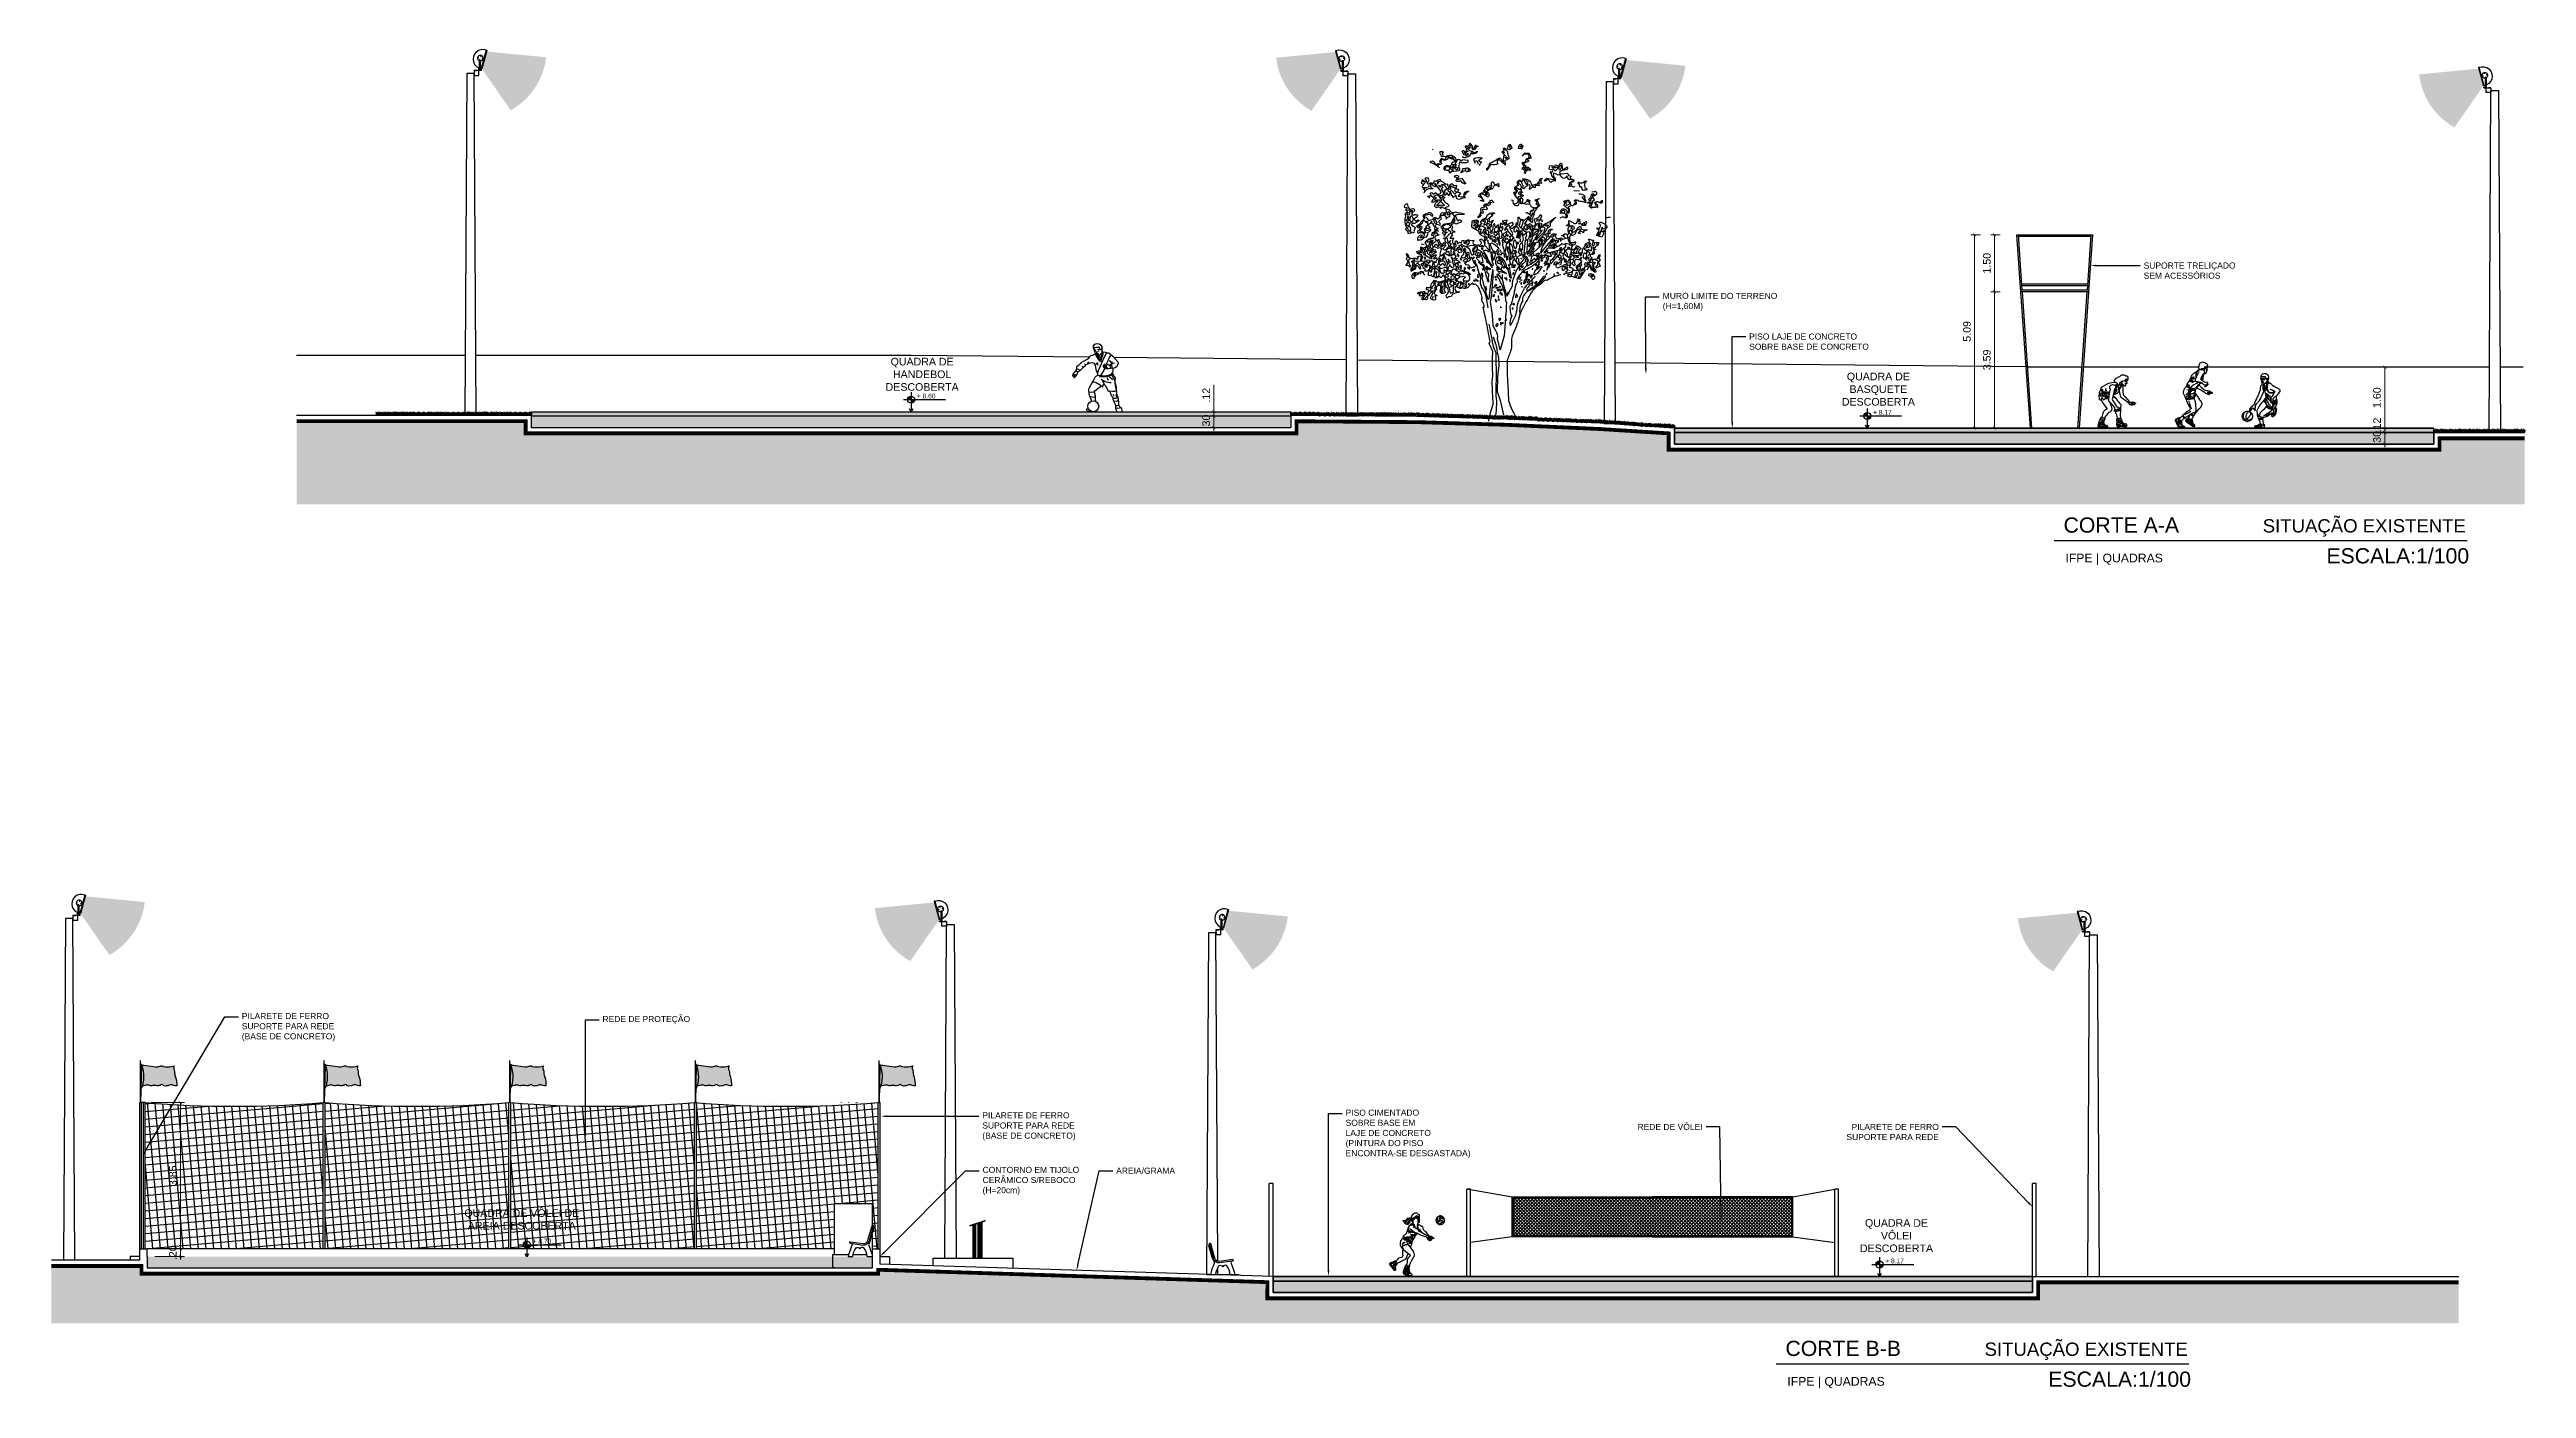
# Model space of a CAD drawing. Header units: metres. Extents: x 2394 to 3264, y 364 to 634.
# Drawn here: x 2680.8 to 2746, y 380.1 to 415.4 of the extents above; entities that cross this region are included whole.
import ezdxf
from ezdxf import colors
from ezdxf.entities.mleader import LeaderData, LeaderLine
from ezdxf.math import Vec2, Vec3

# ---------------------------------------------------------------- set-up
doc = ezdxf.new("R2010")
doc.units = ezdxf.units.M
doc.header["$LTSCALE"] = 5
doc.header["$MEASUREMENT"] = 0
for name, color, linetype, lineweight in [('2prancha', 4, 'Continuous', 18), ('PENA 05', 5, 'Continuous', 25), ('texto', 3, 'Continuous', 25)]:
    doc.layers.add(name, color=color, linetype=linetype, lineweight=lineweight)
for name, color, linetype in [('COTA 1 100', 2, 'Continuous'), ('COTA DE NÍVEL', 7, 'Continuous'), ('HACHURA', 251, 'Continuous'), ('HACHURA PISOS', 250, 'Continuous'), ('PENA 0.05', 8, 'Continuous'), ('PENA 0.1', 1, 'Continuous'), ('PENA 0.15', 7, 'Continuous'), ('PENA 0.2', 2, 'Continuous'), ('PENA 01', 1, 'Continuous'), ('PENA 02', 2, 'Continuous'), ('PENA 03', 3, 'Continuous'), ('PENA 06', 6, 'Continuous'), ('TXT ESPECIFICAÇÃO', 7, 'Continuous'), ('TXT ESPECIFICAÇÕES', 7, 'Continuous'), ('VEG_PLANTAS', 94, 'Continuous')]:
    doc.layers.add(name, color=color, linetype=linetype)
doc.styles.add('GRAF', font='GRAF.SHX')
doc.styles.add('Luana', font='arial.ttf')
doc.styles.get("Standard").update_dxf_attribs({"font": 'arial.ttf'})
doc.dimstyles.new('arial100', dxfattribs={"dimtxt": 0.2, "dimasz": 0.08, "dimexe": 0.1, "dimexo": 0.2, "dimgap": 0.1, "dimtad": 1, "dimzin": 4, "dimdsep": 46, "dimtxsty": 'Luana', "dimblk": 'ARCHTICK', "dimcen": 0, "dimclrd": 7, "dimclre": 7, "dimclrt": 256, "dimadec": 0, "dimazin": 0, "dimtfac": 1, "dimtix": 1, "dimtmove": 0, "dimatfit": 3, "dimldrblk": 'CLOSEDBLANK', "dimfxl": 0, "dimlwd": 5, "dimlwe": 5, "dimarcsym": 0})

msp = doc.modelspace()

# ---------------------------------------------------------------- texts
at = {"layer": 'PENA 0.05', "style": 'Luana'}
for p in [(2739.104, 402.646), (2731.78, 380.977)]:
    msp.add_text('SITUAÇÃO EXISTENTE', height=0.35, dxfattribs=at).set_placement(p)
at = {"layer": 'PENA 0.05', "linetype": 'ByBlock', "style": 'Luana'}
for p in [(2733.91, 401.859), (2726.585, 380.19)]:
    msp.add_text('IFPE | QUADRAS', height=0.23, dxfattribs=at).set_placement(p)
at = {"layer": 'PENA 0.2', "style": 'Luana'}
for s, p in [('CORTE A-A', (2733.859, 402.642)), ('ESCALA:1/100', (2740.782, 401.832)), ('CORTE B-B', (2726.535, 380.973)), ('ESCALA:1/100', (2733.458, 380.163))]:
    msp.add_text(s, height=0.4, dxfattribs=at).set_placement(p)
at = {"layer": 'texto', "color": 2, "ltscale": 0.05, "char_height": 0.2, "attachment_point": 5, "style": 'Luana'}
for s, insert, width in [('QUADRA DE HANDEBOL\\PDESCOBERTA', (2703.801, 406.808), 1.934), ('QUADRA DE BASQUETE DESCOBERTA', (2728.983, 406.416), 1.934), ('QUADRA DE VÔLEI DE AREIA DESCOBERTA', (2693.258, 384.567), 3.57171), ('QUADRA DE VÔLEI DESCOBERTA', (2729.46, 384.139), 1.934)]:
    msp.add_mtext(s, dxfattribs=dict(at, insert=insert, width=width))

# ---------------------------------------------------------------- blocks, each defined once
blk = doc.blocks.new('cacho6')
for centre, radius in [((-0.42, 0.24), 0.0184), ((-0.33, 0.28), 0.0156), ((-0.26, 0.26), 0.0104), ((-0.16, 0.31), 0.0082), ((-0.04, 0.22), 0.0116), ((0.01, 0.25), 0.0183), ((0.13, 0.28), 0.0156), ((0.2, 0.26), 0.0104), ((0.29, 0.31), 0.0082), ((0.41, 0.22), 0.0116), ((0.47, 0.25), 0.0183)]:
    blk.add_circle(centre, radius)
blk.add_arc((0.04, 0.24), 0.0184, 202.9972, 106.9767)
for points, knots in [([(0, 0), (0.02, 0.01), (0.05, 0.04), (-0.03, 0.01), (-0.04, 0.09), (-0.06, 0.02), (-0.18, 0.07), (-0.04, 0.07), (0.08, 0.12), (-0.05, 0.08), (0.03, 0.21), (-0.07, 0.07), (-0.08, 0.26), (-0.1, 0.07), (-0.16, 0.21), (0.04, 0.26), (-0.3, 0.3), (-0.13, 0.11), (-0.23, 0.21), (-0.32, 0.09), (-0.13, 0.12), (-0.35, 0), (-0.31, 0.14), (-0.25, 0.23), (-0.45, 0.23), (-0.27, 0.13), (-0.41, 0.06), (-0.45, 0.13), (-0.46, 0.22), (-0.52, 0.13), (-0.43, 0.09), (-0.44, 0.03), (-0.45, 0)], [0.011965, 0.011965, 0.011965, 0.011965, 0.082609, 0.169559, 0.243044, 0.299408, 0.400394, 0.594709, 0.690458, 0.785628, 0.89158, 1.001823, 1.123848, 1.25156, 1.356811, 1.528141, 1.7837, 1.951889, 2.05249, 2.190104, 2.318207, 2.51551, 2.701394, 2.792269, 2.948062, 3.123129, 3.249217, 3.402204, 3.477691, 3.56163, 3.701911, 3.843182, 3.843182, 3.843182, 3.843182]), ([(0.45, 0), (0.47, 0.01), (0.5, 0.04), (0.42, 0.01), (0.41, 0.09), (0.39, 0.02), (0.28, 0.07), (0.41, 0.07), (0.53, 0.12), (0.4, 0.08), (0.48, 0.21), (0.39, 0.07), (0.38, 0.26), (0.35, 0.07), (0.29, 0.21), (0.5, 0.26), (0.16, 0.3), (0.33, 0.11), (0.22, 0.21), (0.13, 0.09), (0.32, 0.12), (0.1, 0), (0.14, 0.14), (0.2, 0.23), (0, 0.23), (0.18, 0.13), (0.05, 0.06), (0.01, 0.13), (-0.01, 0.22), (-0.05, 0.16), (-0.04, 0.14), (-0.04, 0.13)], [0.011965, 0.011965, 0.011965, 0.011965, 0.082609, 0.169559, 0.243044, 0.299408, 0.400394, 0.594709, 0.690458, 0.785628, 0.89158, 1.001823, 1.123848, 1.25156, 1.356811, 1.528141, 1.7837, 1.951889, 2.05249, 2.190104, 2.318207, 2.51551, 2.701394, 2.792269, 2.948062, 3.123129, 3.249217, 3.402204, 3.477691, 3.56163, 3.606746, 3.606746, 3.606746, 3.606746]), ([(0, 0.09), (0, 0.09), (0.01, 0.07), (0.01, 0.05), (0.01, 0.03)], [3.6908032, 3.6908032, 3.6908032, 3.6908032, 3.701911, 3.8032539, 3.8032539, 3.8032539, 3.8032539])]:
    blk.add_open_spline(points, degree=3, knots=knots)
blk = doc.blocks.new('NIV02')
h = blk.add_hatch(color=256)
h.paths.add_polyline_path([(-43.1, -49, 0.414214), (-44.6, -50.5), (-43.1, -50.5)])
h.paths.add_polyline_path([(-43.1, -52, 0.414214), (-41.6, -50.5), (-43.1, -50.5)])
for p, q in [((-46.3, -50.5), (-28.7, -50.5)), ((-43.1, -47.4), (-43.1, -55.6))]:
    blk.add_line(p, q)
blk.add_lwpolyline([(-42.4, -54.3), (-43.1, -55.6), (-43.8, -54.3)])
blk.add_circle((-43.1, -50.5), 1.5)
at = {"style": 'GRAF'}
blk.add_attdef('ELEV', (-40.7, -50), '', height=1.26, dxfattribs=at)
blk = doc.blocks.new('jogador de basquete 01')
at = {"color": 0, "linetype": 'Continuous'}
for points in [[(215.5, 226.1), (213, 222.6), (211.6, 219.2), (210.7, 215.9), (210.3, 212.5), (210, 206.9), (211, 199), (210.9, 196.3), (213.1, 195.4), (216.8, 194.7), (218.6, 202.5), (220, 198.9), (222.3, 195.2), (226.8, 198), (231.2, 199.1), (235, 199.4), (239.3, 198.4)], [(218.3, 218.1), (220.9, 213), (222.7, 211.6), (220.4, 211.6), (218.2, 212.1), (214.5, 215.3), (219.1, 209.5), (222.8, 208), (228.6, 207.1), (220.4, 206.2), (230.9, 205.2), (234.6, 204), (236, 203), (232.7, 203), (226.8, 202.1), (231.6, 201.8), (235, 200.8), (239.5, 201)], [(258.2, 246.3), (253.6, 246.1), (243.2, 244.3), (238, 242.7), (232.2, 240.3), (221.7, 234), (219.1, 232.1), (217.7, 231.7), (216.4, 231.7), (215.5, 230.8), (215.1, 227.7), (216.4, 222.6), (219.3, 217.4), (222.7, 213.4), (225.8, 211.9), (231.4, 208.9), (235.2, 207.1), (240.3, 207.7)], [(241.9, 218), (241.5, 218), (238.3, 218.4), (240.4, 216.6), (238.6, 216.2), (235, 216.6), (231.8, 219.8), (234.8, 214.4), (238.6, 211.6), (236.9, 211.6), (232.2, 214.4), (225.7, 220.5), (232.3, 210.8), (227.1, 214.3), (224.5, 216.8), (219.5, 226.2), (223.2, 215.3), (220, 216.6)], [(231.4, 221.2), (230, 224), (230, 228), (230.4, 224.4), (231.4, 222.6), (231.4, 221.2)], [(242, 235.1), (244.7, 237.8), (250.2, 239.9), (254.9, 239.6), (257.2, 238.2), (258, 235.3), (258, 231.4), (257.3, 228.3), (255.3, 226.2), (252.4, 214.1), (250.3, 203.4), (249.8, 201.3), (249.4, 199.7), (248.9, 197.7), (250, 194.6), (256, 183.6), (260.2, 178), (262.1, 175.7), (265, 173.9), (267.4, 172.1), (272.2, 171.5), (272.7, 171.1), (272.7, 170.7), (272.6, 170.2), (272.2, 169.8), (270.6, 169.4), (272.9, 167.1), (273.2, 166.3), (272.7, 165.8), (272.3, 165.7), (271.1, 165.9), (268.6, 168.1), (267, 169.1), (266.7, 168.9), (269.1, 164.6), (269.4, 163.6), (269.2, 163), (268.5, 162.6), (267.4, 163.2), (263.9, 168), (263.2, 167.7), (262.8, 161.5), (262, 161.1), (261.2, 161.4), (260.8, 162.1), (260.5, 166.6), (259.9, 166.9), (258.1, 165.1), (256.3, 162.9), (255.8, 162.5), (254.9, 162.5), (254.7, 163.1), (256.8, 167.5), (256.7, 172), (256.4, 172.8), (255.8, 173.5), (249.2, 180.8), (242.2, 188.9), (239, 192.6), (238.8, 193.4), (239, 195), (239.9, 204.8), (240.9, 212.6), (243.6, 226.7), (242.2, 228), (241.3, 229.4), (241.4, 232.7), (242, 235.1)], [(251.7, 210.8), (257.5, 212.5), (254.7, 213.3), (260.1, 219.1), (263.3, 225.3), (258.3, 220.8), (253.6, 219.1)], [(251.7, 210.8), (256.1, 212.1), (261.1, 214), (263.9, 215.7), (265.7, 217.4), (266.8, 218.6), (270, 222.7)], [(255.8, 254), (254.7, 253.3), (254.4, 252), (255.2, 249.4), (257.7, 246.7), (261.8, 244.9), (263.6, 242.1), (267.1, 239.4), (270.5, 238.2), (273.8, 237.6), (273.4, 238.7), (274.2, 241.2)], [(254.7, 222.4), (259.8, 224.4), (260.7, 225.8), (260.9, 227.8), (260.2, 228.5), (259.4, 226.4), (257.8, 224.6), (254.7, 222.4)], [(277.1, 246.3), (278.2, 247.7), (280, 249.6), (284.1, 251.1), (285.9, 252.2), (287.4, 253.5), (288.1, 254.7), (288.9, 256.4), (289.6, 255.6), (290.1, 254.8), (290.3, 253), (290.9, 255.6), (290.8, 256.3), (291.5, 255.8), (291.9, 254.3), (291.8, 253), (291.1, 251.6), (293.6, 252.9), (295.1, 254.5), (295.5, 255.9), (295.6, 257.3), (295.3, 259.2), (294.3, 262.2), (291.8, 264.4), (290.2, 264.7), (288.4, 264.4), (285.8, 266.3), (283.9, 267.2), (282.1, 267.7), (280.6, 267.8), (278.6, 267.7), (276.8, 267.5), (275.1, 267), (272.8, 265.9), (269.8, 263), (266.6, 261.5), (265.5, 260.8), (264.2, 259.2), (258.8, 257.7), (258, 256.1), (257.8, 254.8), (255.8, 254)], [(260.4, 245.5), (258.2, 246.3)], [(259.1, 235.8), (259.3, 233.2), (258.9, 228.7), (260, 232.2), (260.4, 235.1), (261.8, 235.3), (261.6, 228.4), (263.2, 236.8), (262.7, 240.4), (258.7, 238.4), (259.1, 235.8)], [(265.1, 241), (265.9, 236.5), (266.8, 231), (266.6, 237), (267.1, 239.4)], [(265.3, 240.8), (266.8, 231.3), (267, 228), (266.8, 224.9), (268.6, 226.2), (271.8, 228.9), (275.9, 235.8), (277.3, 237.2), (278.9, 238.3), (280, 238.8), (280.9, 238.8), (284.1, 237.1), (285.5, 236.2), (286.8, 236.2), (287.4, 236.7), (287.7, 237.6), (288.2, 239.4), (288.8, 239.8), (288.8, 240.5), (288.5, 240.9), (288.8, 241.7), (289.4, 241.8), (289.8, 242.2), (290, 243.5), (290.2, 243.9), (291.6, 244.2), (292.1, 244.3), (292.2, 244.7), (292.2, 245), (291.8, 245.7), (291.4, 247.2), (291.1, 248.6), (291.1, 249.3), (291.5, 250.5), (292, 252.1)], [(275.9, 235.6), (275, 234.1), (273, 230.9), (271.8, 229.1), (270.5, 227.8), (268.4, 226.1), (269.7, 227.3), (271.5, 229.7), (271.6, 230.6), (271.4, 230.9), (270.9, 230.9), (270.2, 230.5), (270.6, 231), (272.2, 232.5), (275, 235.1), (276, 235.9), (275.9, 235.6)], [(278.1, 238), (279.5, 234.8), (280.3, 231.6), (280.3, 227.8), (279.7, 223), (279.6, 220), (281, 210.6), (281.5, 209.3), (283.2, 207.6), (285.5, 205.2), (299.5, 189.4), (301.5, 188), (302.2, 188), (308.3, 189.4), (312.2, 188.8), (317.8, 185.8), (317.5, 185.2), (316.6, 184.9), (315.5, 185.1), (312.3, 186.7), (309.4, 186.8), (311.3, 185.3), (313.3, 182.4), (314.1, 180.7), (313.4, 180.3), (312.6, 180.5), (309.7, 183.4), (308.3, 184.4), (306.8, 185.1), (305.4, 184.3), (304.7, 183.4), (307, 182.5), (307.9, 181.8), (308.4, 180.7), (308.6, 179.9), (308.1, 179.3), (307.5, 179.3), (306.5, 179.8), (305.6, 180.2), (303.5, 180.5), (302, 180.7), (300.6, 181.6), (297.9, 184.3), (278.7, 198.9), (275.6, 201.6), (274.9, 202.3), (274.3, 203.4), (270.1, 220.8), (269.6, 227), (269.8, 227.2)], [(276.3, 249), (275.1, 248.3), (274.1, 246.9), (270.9, 244.7), (270.3, 243.1), (270.4, 241.7), (270.8, 239.3), (271, 242.4), (271.7, 243.8), (274.6, 246), (275.2, 247.6), (276.4, 248.5), (279.6, 249.5), (276.3, 249)], [(274.8, 240.4), (274, 240.7)], [(274.1, 232.7), (278.1, 238)], [(274.2, 241.2), (274.4, 241.1), (274.8, 240.6), (274.9, 238.5), (276.2, 241.3), (276.8, 241.4), (280.5, 239.3), (278, 241.7), (277.5, 242.8), (277.1, 246.3)], [(278.4, 237.3), (278.8, 239), (275.6, 240.1)], [(287.9, 251.8), (289.5, 251.9), (290.6, 251.8), (290.8, 252), (290.5, 252.6), (289.2, 252.5), (287.9, 252.1), (286, 251.1), (287.9, 251.8)], [(287.9, 241.7), (287.5, 241.7), (287.1, 241.6), (286.7, 241.2), (286.7, 241.4), (287.1, 241.9), (287.6, 242.7), (287.7, 242.5), (287.6, 242.3), (287.6, 242.1), (288.2, 242.1), (289.3, 242.4), (289.9, 242.4), (289.4, 241.8), (287.9, 241.7)], [(286.9, 249.8), (288.1, 250.2), (289.2, 250.3), (290.3, 250.3), (289.8, 249.9), (289.4, 249), (289.6, 248.2), (289.1, 248.9), (288.5, 249.3), (286.9, 249.8)], [(288.1, 241.2), (287.5, 241.6), (288.4, 240.8), (288.5, 241), (288.1, 241.2)], [(290.1, 244.3), (289.5, 244.2), (288.9, 244.6), (289.6, 244.3), (289.9, 244.6), (290.3, 244.6), (290.5, 244.6), (290.6, 244.4), (290.1, 244.3)], [(211.3, 128.3), (210.8, 129.1), (210.3, 131.2), (210.3, 131.8), (210.8, 132.7), (211.9, 133.8), (212.4, 135.7), (213.2, 136.5), (213.2, 138.3), (213.5, 139.1), (215, 140.2), (214.8, 141.1), (215.7, 143.2), (216.4, 144.3), (217, 145), (217.7, 145.2)], [(211.8, 212.1), (214.8, 207.3), (218.6, 205.7), (215.5, 206.2), (213.2, 207.6), (211.8, 212.1)], [(216.9, 194.9), (220.1, 188)], [(217.7, 145.2), (219.7, 143.5), (222.8, 142.2), (225.4, 141.5), (226.7, 141.5), (227.2, 140.3), (227.1, 139.2), (226.9, 138.3), (226.1, 137.3), (225, 136.9), (225.3, 135.6), (225.2, 134.6), (224.7, 134), (224.5, 132.1)], [(220.1, 188), (224.2, 181.6), (231.4, 172.9), (233.2, 170.2), (233.2, 169.3), (232.7, 167.9), (231.4, 166.6), (225.4, 162.8), (223.8, 161.3), (222.6, 159.6), (221.2, 156), (220.4, 152), (218.1, 144.9)], [(219.5, 217.1), (222.7, 213.5), (225.9, 211.6), (231.7, 207.8), (235.3, 207), (238, 207.2), (240.2, 207.5)], [(220, 216.6), (222.7, 213.5), (227.7, 210.5), (231.6, 208), (235.2, 207), (238.2, 207.1), (240.2, 207.5)], [(226.5, 141.5), (231.8, 149.7), (236.9, 155.2), (240, 158.8), (242.3, 160.6), (244.6, 162), (246.5, 164.2), (248.1, 166.9), (248.2, 169.3), (247.3, 173.4), (245.5, 177.9), (243.7, 183.4), (242.8, 187.5), (242.6, 188.4)], [(240.2, 207), (239.6, 207.6)], [(240.2, 207.6), (240.2, 207.7)], [(251.3, 208.3), (255.8, 203.8), (256.8, 202.9), (257, 201.9), (255.9, 202.5), (254.2, 203.3), (252.1, 202.8), (249.9, 201.5)], [(249.9, 201.8), (254.6, 204)], [(251.7, 210.8), (254.6, 211.6), (259.1, 213.3)], [(254.6, 204), (258.9, 200), (264.6, 192.6), (267, 189.4), (269.4, 186.4), (271, 184.8), (272.6, 183.4), (273.6, 181.5), (274.1, 178.3), (273.7, 176.2), (273.3, 173.4), (272.8, 164.3), (272.3, 151.1), (272.8, 141.6)], [(264.1, 141), (263.3, 148.4), (262.4, 150.7), (260.5, 153.9), (259.8, 156.6), (259.6, 159.5), (259.6, 163.4), (260.1, 166.8)], [(270.6, 169.5), (269.5, 170.4), (267.6, 171.5)], [(306.3, 184.8), (309.6, 182.7), (310.2, 182.8), (310.2, 182.9)], [(309.6, 186.8), (310, 186.6), (309.9, 186.4), (309.7, 186.5)], [(311.7, 184.7), (313.4, 183.6), (314.1, 183.6), (314.5, 183.7), (314.6, 184.1), (313, 185.8), (312.5, 186.6)], [(209.9, 129.7), (209.1, 129.2), (208.6, 127.4), (208.6, 126.5), (207.7, 123.8), (207.7, 121.9), (207.7, 121), (207.2, 120.1), (207.1, 118.7), (207.1, 117.2), (207.8, 116.2), (225, 113.2), (229.2, 112.8), (232.9, 113.3), (235.1, 114), (236.4, 115.1), (236.4, 115.6), (236.1, 117.8), (235, 118.7), (233.7, 119.7), (231.3, 120.5), (229.1, 121), (227.2, 122.8), (225.4, 124.7), (223.7, 127), (223.2, 128.3), (223.2, 128.6)], [(207.7, 121), (207.9, 120.2), (208.6, 119.7), (215, 117.8), (218, 117.7), (222.7, 116.9), (227.7, 116), (231.4, 116), (234.1, 116.5), (235, 116.9), (236, 117.8)], [(207.9, 124), (208.8, 122.9), (211.5, 121.6), (215.1, 120.2)], [(208.6, 126.8), (209.5, 126.1), (211.7, 125.2), (213.5, 125.2), (215, 125.6), (217.2, 127.2)], [(215.9, 128.8), (214.5, 127.9), (213.3, 127.5), (211.8, 127.9), (210.8, 128.6), (209.9, 129.7)], [(213.7, 136.7), (215, 135.5), (214, 135.9), (213.1, 136.5), (213.2, 137.5), (213.7, 136.7)], [(217.8, 125.8), (216.9, 124.3), (215.8, 121.5), (214.4, 117.9)], [(215.9, 140), (217, 139.4), (220, 138.4), (222.5, 137.8), (221.1, 137.8), (217.4, 138.5), (216.1, 138.9), (215.4, 139.6), (214.9, 140.7), (215.9, 140)], [(217.3, 126.5), (216.4, 127.7), (215.8, 129), (215.8, 131), (217.1, 132.1), (219.2, 132.8), (222.5, 132.7), (224.5, 132.2), (224.9, 131.3), (224.5, 129.9), (224, 129.2), (223.4, 128), (223, 129.1), (222.5, 129.8), (219.8, 129.9), (218.2, 129.5), (217.6, 128.5), (217.3, 127.1), (217.3, 126.5)], [(216.8, 127.4), (219.5, 122.7), (221.4, 120.2), (224.2, 118.5), (226.8, 118.1), (228.6, 118.3), (230, 119.2), (231.2, 120.5)], [(224.7, 134), (222.3, 133.8), (220.1, 133.9), (217.2, 134.3), (219.3, 133.4), (222.3, 133), (223.4, 133.1), (224.7, 134)], [(219.3, 126.3), (220.5, 126.7), (223.4, 127.1), (223.4, 127.1)], [(219.5, 127), (221.1, 124.3), (223.1, 121.7), (225.3, 120.2), (226.4, 119.8), (228.3, 120.6), (228.9, 121.2)], [(220.5, 124.1), (222.4, 124.7), (225.1, 124.9)], [(222.6, 119.4), (221.7, 118.2), (221.6, 117)], [(222, 122), (224.8, 123.1), (226.7, 123.3)], [(224.3, 120.6), (226.4, 122), (227.7, 122.4)], [(272.2, 132.9), (270.5, 132), (269.2, 130.2), (267.8, 129.7), (265.9, 129.8), (264.6, 130.2), (263.3, 130.6), (262.8, 131.1), (261.9, 130.5), (261.9, 127.9), (261.4, 126.1), (261.4, 123.3), (261.9, 121), (261.9, 118.3), (262.8, 117.4), (269.6, 117.4), (275.5, 117.9), (283.3, 117), (288.3, 117.4), (291.9, 119.3), (292.4, 119.7), (291.9, 122.4), (290.6, 123.8), (286.9, 124.7), (283.7, 125.1), (281, 127.4), (277.8, 129.5), (276.7, 131.3)], [(261.5, 125), (262.4, 124), (263.6, 123.7), (271.2, 122.9)], [(261.9, 128.7), (263.3, 128.1), (264.6, 127.9), (267.3, 127.9), (270.7, 128.5), (272.3, 129.7), (277.3, 125.1), (280.5, 122.9), (282.8, 122.4), (284.7, 122.4), (286.5, 123.3), (287, 124.7)], [(261.9, 121.3), (262.5, 121), (266.8, 120.6), (274.2, 120.7), (279.8, 120.2), (285.1, 120), (288.6, 120.5), (290.6, 121.4), (291.5, 122), (291.9, 122.5)], [(263.2, 130.7), (263, 131.2), (262.4, 132.6), (262.2, 133.4), (262.4, 135.1), (262.7, 135.9), (263.3, 136.8), (262.7, 137.3), (262.3, 138), (262.3, 138.8), (262.4, 139.6), (263, 140.8), (263.8, 141.1), (265, 140.8)], [(262.4, 137.8), (264.1, 137.2), (266.5, 137), (269.3, 136.9), (266.8, 136.3), (264.3, 136.3), (263.3, 136.7), (262.4, 137.8)], [(264.1, 141), (263.9, 143.3)], [(265, 140.8), (266.8, 140.7), (269.1, 140.7), (271.2, 141), (273.2, 141.7), (273.8, 141.5), (274.3, 140.6), (274.3, 139.4), (274, 138.6), (274.7, 137.6), (274.7, 136.5), (274.6, 135.9)], [(272.5, 134.8), (268.7, 133.7), (265.6, 133.1), (269.2, 133.1), (272, 133.5)], [(271, 141), (266, 140.7)], [(273.4, 128.7), (272.7, 126), (270.3, 120.7)], [(273.2, 129.3), (272.2, 131.7), (272, 133.4), (272.6, 134.9), (274.9, 136), (275.7, 136.5), (276.7, 136.4), (277.5, 135.6), (277.4, 134.4), (276.8, 131.5), (275.1, 132.8), (273.2, 129.3)], [(272.3, 129.8), (272.8, 130.1)], [(273, 129.8), (272.9, 129.2)], [(273.2, 129.3), (273.2, 131.1), (273.5, 132.9), (274.5, 133.8), (276.6, 134.5), (277.4, 134.3), (276.8, 131.4), (275.4, 131.2), (274.1, 130.5), (273.2, 129.3)], [(273.8, 130.4), (277.4, 127.4), (280.4, 125.8), (282.4, 124), (283.4, 123.9), (284.1, 123.9), (284.6, 124.4), (284.8, 125)], [(274.7, 129), (275.8, 129.6), (277.5, 129.9)], [(276.9, 127), (278.4, 128), (279.8, 128.1)], [(279.8, 123.4), (279.6, 122.5), (278.7, 120.8), (278.5, 120.4)], [(279.5, 125.7), (280.8, 126.7), (281.5, 127)], [(281.7, 124.4), (282.6, 125.2), (283.3, 125.5)]]:
    blk.add_lwpolyline(points, dxfattribs=at)
at = {"color": 0}
blk.add_solid([(288.1, 241.2), (287.5, 241.6), (288.5, 241), (288.4, 240.8)], dxfattribs=at)
blk = doc.blocks.new('jogador de basquete 02')
at = {"color": 0, "linetype": 'Continuous'}
for points in [[(272, 221.8), (271.9, 221.8), (271.9, 221.8), (271.9, 222), (271.9, 222.1), (271.9, 222.2), (272, 222.3), (272.1, 222.3), (272.7, 222.6), (273.1, 222.7), (273.5, 222.7), (273.8, 222.7), (274.3, 222.6), (274.7, 222.4), (274.9, 222.4), (275, 222.3), (275.1, 222.1), (275.1, 222), (275.1, 221.8), (275, 221.8), (274.8, 221.8), (274.6, 221.8), (274, 222), (273.6, 222.1), (273.3, 222.1), (272.8, 222.1), (272.5, 222), (272.2, 221.8), (272, 221.8), (272, 221.8)], [(272.8, 226.1), (272.9, 227.3), (273.3, 228.2), (273.6, 228.4), (274, 228.4), (275, 228.1), (276, 228), (279.1, 228.1), (281.7, 228.4), (282.8, 228.6), (283.6, 228.6), (283.9, 228.5), (284.2, 228.1), (284.2, 227.7), (284.3, 225.7), (284.6, 224.9), (285.2, 224.5), (285.5, 223.5), (285.5, 222.5), (286, 221.1), (286.2, 220), (286.5, 219.4), (287.7, 219.7), (288, 219.9), (288.2, 220.4), (288.8, 221.8), (289.4, 223), (290, 223.7), (290.5, 223.8), (291.2, 223.7), (292.2, 223), (292.7, 222.3), (292.9, 221.5), (293, 219.7), (292.9, 218.7), (292.5, 217.2), (292.1, 216.6), (291.6, 216.4), (290.7, 216.3), (290.3, 216.4), (290.1, 215.6), (289.9, 214.7), (289.4, 213.9), (288.4, 212.7), (283.8, 207.3), (282.6, 206.5), (281.5, 205.9), (280, 205.4), (279.1, 205.3), (278.3, 205.3), (277.1, 205.6), (276.4, 206.2), (275.9, 207.2), (275.7, 207.8), (275.3, 209), (274.8, 210.6), (274.4, 212.6), (274.1, 213.4), (273.6, 214.9), (273.2, 215.7), (272.9, 217), (272.8, 217.5), (272.9, 218.7), (272.9, 219.3), (272.8, 219.9), (272.7, 220.2), (272.2, 221.1), (272, 221.6), (272, 222.1), (272.3, 223.4), (272.8, 226.1)], [(272.7, 224.4), (272.5, 225.2), (272.1, 226.3), (272.1, 228.1), (272.4, 230), (272.8, 231.2), (273.6, 232.4), (275.1, 234.1), (275.6, 234.8), (276.5, 235.6), (280.3, 237), (281.7, 237.3), (283.3, 237.3), (284.9, 237.3), (286.5, 236.9), (288, 236.1), (290.6, 234.3), (291.5, 233.2), (292.1, 232.4), (292.6, 230.9), (293.6, 227.4), (293.9, 225.2), (293.6, 221.5), (293.2, 220.1), (292.5, 219)], [(272.9, 219.1), (273.1, 219.4), (273.3, 219.6), (273.7, 219.7), (274.2, 219.7), (274.7, 219.7), (275.1, 219.7), (275.4, 219.6), (275.4, 219.5), (275.4, 219.4), (275.4, 219.4), (275.2, 219.3), (275.1, 219.3), (275.1, 219.3), (275.1, 219.3), (275.1, 219.1), (275.1, 219), (275.1, 218.7), (275.1, 218.6), (275, 218.5), (274.8, 218.4), (274.7, 218.4), (274.5, 218.4), (274.3, 218.5), (274.3, 218.5), (274.1, 218.7), (274, 218.9), (274, 219), (273.9, 219.1), (273.8, 219.1), (273.7, 219.2), (273.4, 219.2), (273.2, 219.1), (273.1, 219), (273, 218.9), (272.9, 218.9), (272.9, 219), (272.9, 219.1)], [(276.2, 219.9), (276.2, 219.4), (276.2, 218.9), (275.1, 215.9), (274.7, 215.1), (274.5, 214.9), (274.5, 214.4), (274.7, 213.9), (275.3, 213.7), (275.9, 213.7)], [(277.6, 222.4), (277.6, 222.3), (277.6, 222.2), (277.8, 222), (277.8, 222), (277.9, 221.9), (277.9, 221.8), (278, 221.7), (278.1, 221.7), (278.3, 221.8), (278.6, 221.8), (278.9, 221.9), (279.3, 222), (279.8, 222), (280.3, 222), (280.7, 222), (281.1, 221.9), (281.5, 221.8), (281.7, 221.8), (281.9, 221.8), (282, 221.8), (282.1, 221.8), (282.1, 221.9), (282.1, 222), (282.1, 222.1), (281.9, 222.3), (281.6, 222.3), (280.9, 222.4), (280.1, 222.6), (279.5, 222.6), (279.2, 222.6), (278.9, 222.6), (278.4, 222.5), (278.1, 222.4), (277.8, 222.4), (277.6, 222.4), (277.6, 222.4), (277.6, 222.4)], [(278.4, 219.3), (278.4, 219.4), (278.8, 219.7), (279.1, 220.1), (279.4, 220.1), (279.8, 220.2), (280.3, 220.2), (280.8, 220.1), (281.2, 220.1), (281.3, 220), (281.6, 219.7), (281.7, 219.6), (281.8, 219.4), (281.8, 219.4), (281.7, 219.3), (281.5, 219.3), (281.4, 219.4), (281.3, 219.3), (281.2, 219.1), (281.1, 219), (281, 218.9), (280.8, 218.9), (280.6, 218.9), (280.3, 218.9), (280.3, 218.9), (280.1, 219), (280, 219.2), (279.9, 219.4), (279.8, 219.4), (279.8, 219.6), (279.5, 219.7), (279.4, 219.7), (279.1, 219.6), (278.9, 219.5), (278.7, 219.3), (278.6, 219.2), (278.5, 219.2), (278.4, 219.2), (278.4, 219.3)], [(288.1, 220.2), (287.9, 219.8)], [(289.8, 220), (290, 220.1), (290.2, 220.4), (290.3, 220.5), (290.3, 220.7), (290.3, 220.9), (290.3, 221.3), (290.4, 221.8), (290.5, 222), (290.7, 222.3), (290.8, 222.4), (291.2, 222.6), (291.5, 222.6), (291.9, 222.4), (292.1, 222.2), (292.3, 221.9), (292.3, 221.5), (292.4, 221), (292.3, 220.9), (292.3, 220.8), (292.1, 220.8), (292, 220.8), (291.9, 221), (291.9, 221.5), (291.8, 221.9), (291.5, 222.3), (291.4, 222.3), (291.1, 222.3), (291, 222.3), (290.8, 222.2), (290.6, 221.9), (290.5, 221.6), (290.4, 221.4), (290.4, 221.2), (290.4, 220.9), (290.4, 220.8), (290.6, 220.7), (290.8, 220.6), (291.1, 220.5), (291.4, 220.2), (291.7, 219.9), (291.8, 219.5), (291.9, 219.3), (291.9, 219.2), (291.9, 219.1), (291.7, 219.1), (291.5, 219.3), (291.4, 219.4), (291.2, 219.7), (291.1, 219.7), (290.8, 219.7), (290.7, 219.6), (290.7, 219.3), (290.7, 218.9), (290.7, 218.5), (290.5, 218.3), (290.4, 218.2), (290.2, 218), (290, 218), (289.9, 218.2), (289.8, 218.3), (289.8, 218.5), (289.9, 218.7), (290, 218.8), (290.2, 218.8), (290.3, 219), (290.3, 219.1), (290.3, 219.4), (290.1, 219.6), (289.9, 219.7), (289.8, 219.7), (289.7, 219.7), (289.7, 219.9), (289.8, 220)], [(276.8, 205.9), (276.3, 205.7), (274.6, 204.5), (273.1, 203), (271.8, 201.4), (270.9, 199.8), (270.3, 197.5), (269.9, 195), (269.9, 192.3), (269.9, 189.1), (268.8, 186.4), (266.7, 181.6), (265.6, 178.5), (264.6, 175.2), (264, 173.1), (262.4, 171.2), (260.8, 168.8), (259.8, 166.5), (258.4, 162.9), (256.2, 157.6), (253.3, 150.7), (251.6, 147.5), (250.7, 145.3), (249.6, 143.7), (249, 143.1), (242.1, 137.3), (241, 135.1), (237.8, 129.8), (237.2, 129.1), (236.9, 128.6), (237.3, 128.3), (237.8, 128.3), (238.7, 128.7), (239.5, 129.3), (241.9, 132.2), (241.2, 130.3), (240.1, 128.3), (240.1, 128), (240.3, 127.7), (241, 127.7), (241.7, 127.9), (242.5, 129), (245.9, 134.4), (246.4, 135.1), (247.4, 136.2), (250.3, 135.5), (252.3, 130.7), (253.4, 129.7), (254.9, 129.2), (255.5, 129.3), (256, 129.8), (256, 130.3), (254.9, 131.4), (254.4, 132.4), (254.2, 133.8), (254.4, 135.1), (255.5, 138.3), (255.6, 140.1), (255.6, 141.2), (256.1, 143.1), (259.2, 147.9), (267.2, 158.1), (270.5, 163.1), (271.3, 164.8), (272, 167), (272.3, 168.7), (273.3, 170.8), (276.9, 177.9), (279, 182.7), (280, 185.4), (280.7, 186.1), (281.1, 186.5)], [(279.2, 156.8), (276.3, 154.4), (272.6, 150.7), (269.4, 146.4), (266.9, 141.5), (263.1, 133.7), (261.3, 131.4), (260.3, 129.8), (260.1, 128.3), (259.7, 126.6), (259.7, 125), (260.4, 122.9), (260.8, 120.1), (261.4, 116.9)], [(275.6, 211.2), (275.9, 211.3), (276.4, 211.4), (276.9, 211.4), (277.6, 211.4), (278.1, 211.4), (278.8, 211.3), (279.2, 211.2), (279.5, 211.2), (279.7, 211.1), (279.7, 211.1), (279.7, 211), (279.7, 211), (279.6, 210.9), (279, 210.9), (278.2, 210.8), (277.6, 210.6), (277.1, 210.5), (276.9, 210.5), (276.7, 210.6), (276.5, 210.6), (276.5, 210.8), (276.4, 210.9), (276.4, 211.1), (276.3, 211.1), (275.8, 211.1), (275.6, 211.1), (275.5, 211.2), (275.5, 211.2), (275.6, 211.2)], [(276.6, 209.5), (277.1, 209.4), (277.7, 209.4), (278.3, 209.4), (278.6, 209.7)], [(277, 213.7), (277.1, 213.7), (277.4, 213.7), (277.9, 213.5), (278.3, 213.5), (278.6, 213.5), (278.9, 213.7), (279.1, 213.9), (279.2, 214.2), (279.2, 214.7)], [(279.9, 205.4), (279.8, 203.9), (279.1, 197.4), (278.6, 192.9), (278.6, 190.4), (278.8, 189.3), (278.9, 188.6), (279, 188.5), (278.5, 188.8), (278.2, 189.4), (278, 190.4), (278, 193), (278.3, 197.4), (278.6, 200.9), (279, 204.5), (279, 205.3)], [(279.5, 205.4), (279.3, 202.4), (278.4, 194.8), (278.2, 191.1), (278.3, 189.6), (278.7, 188.7), (280, 187.5), (281.6, 185.9), (283.8, 180.6), (285.2, 177.9), (285.3, 176.5), (285.3, 174.1), (285.5, 172), (287, 169.4), (289.7, 165.6), (291.8, 163.5), (295.5, 160.8), (299.8, 159.2), (301.7, 158.9)], [(282.2, 161.3), (280, 159.2), (279, 158.1), (279, 157.6), (279.2, 156.8), (279.5, 156), (280.3, 154.8), (281.2, 153.8), (282.7, 152.8), (284.3, 151.7)], [(279.4, 204.3), (279.2, 205.4)], [(280.9, 205.7), (280.6, 202.5), (279.5, 193.9), (280, 191.8), (283.6, 185.9), (289.2, 191), (288.6, 194.4), (288.9, 197.6), (288.6, 199.3), (288.8, 201.6), (290, 204), (290.8, 206.2), (292.3, 209.1), (295, 211), (293.4, 212.4), (291.9, 214.1), (291, 216.1), (290.8, 216.3)], [(281.1, 160.3), (280, 159.2), (280, 158.6), (280.2, 158), (280.3, 157.8), (280.8, 156.7), (281.9, 155.2), (283.7, 153.3), (283.8, 153.3)], [(282.2, 202.9), (281.9, 201.7), (281.5, 199.2), (281.1, 196.2), (281.1, 193.9), (281.2, 192.4), (281.7, 191.1), (282, 190.5), (282.5, 190.4), (283, 190.2), (283.5, 190.2), (284.1, 190.4), (284.8, 190.9), (285.4, 192), (286.1, 196), (286.8, 199.3), (287.9, 203.2), (288.8, 206.5), (289.7, 208.8), (290.9, 210.9), (291.6, 212.1), (292.2, 212.8), (292.6, 213), (292.9, 213), (293.7, 212.3), (293.2, 212.3), (292.5, 211.8), (291.7, 211), (291, 209.5), (290, 207.5), (289.3, 205.9), (288.2, 201.9), (287.1, 197.1), (286.1, 192.5), (285.9, 190.9), (285.2, 190), (284.5, 189.4), (283.3, 189.3), (282.1, 189.6), (281.3, 190.3), (281, 190.8), (280.7, 191.5), (280.6, 192.7), (280.5, 194.2), (280.5, 195.6), (280.7, 198.2), (281.1, 200.8), (281.4, 202.5), (281.8, 203.9), (282.2, 202.9)], [(283.6, 154.8), (283.3, 155.2), (281.7, 157.5), (281.3, 159), (281.2, 159.7), (281.1, 160.3)], [(287.1, 169.1), (285.9, 168.3), (285.6, 167.3), (285.7, 166.2), (285.4, 165.1), (284.3, 164), (282.7, 162.9), (282.4, 162.4), (282.2, 161.8), (282.1, 161.2)], [(284.3, 161.9), (284.8, 159.1), (284.9, 156.3), (284.9, 154.7), (285.6, 153.1), (286.2, 151.7), (286.8, 150.9)], [(284.3, 151.7), (286.4, 147.9), (288.1, 145.9), (289.7, 144.6), (290.6, 139.7)], [(285.7, 165.9), (285.7, 163.5), (286, 161.6), (286.8, 158.8), (288.3, 156.1)], [(285.9, 171), (285.9, 171.6), (286, 172.7), (286.6, 174.5), (287.5, 176.3), (287.8, 176.9), (288.9, 176.6), (289.7, 176.2), (290.2, 171), (290.3, 171), (291.2, 170.5), (292.3, 170.1), (292.8, 167.5), (292.9, 167.3), (292.3, 167.3), (291.3, 167.5), (291.7, 166.8), (292.9, 164.8), (294.5, 163), (293.5, 163.1), (292.1, 163.3), (291.1, 164.2), (289.6, 165.8), (288.3, 167.5), (286.7, 169.8), (286.3, 170.6), (285.9, 171)], [(286.9, 165.2), (287.2, 163), (288.2, 160.2), (289.3, 158.3), (290.4, 157), (291, 156.3), (291.8, 153.6), (293.6, 148.7), (294.8, 147.2), (296.1, 145.8), (297.3, 145), (299.8, 144.4)], [(288.2, 173.4), (288.3, 171.7), (288.5, 170.9), (287.2, 171.3), (288.2, 174.1), (288.2, 173.4)], [(287.7, 149.8), (288.8, 149)], [(288.2, 180.5), (289.3, 178.7)], [(288.8, 155.4), (289.1, 154.7)], [(311.8, 185), (311.6, 184.5), (310.3, 182.5), (309.2, 181), (307.7, 179.9), (306.1, 179.5), (304, 179.3), (302.1, 179.3), (299.4, 179.7), (297, 180.7), (295.7, 181.6), (294.1, 182.6), (292.9, 184), (291.8, 185.8), (291, 187.8), (290.1, 190.1), (289.4, 192.7), (289, 194.7), (288.9, 196.9), (289.2, 199.7), (289.8, 202.8), (290.5, 205.4), (291.3, 207.6), (292, 208.7), (292.6, 209.3), (293.1, 209.7), (294.1, 210.1), (294.9, 210.2), (295.6, 210.2), (296.2, 210), (296.9, 209.4), (296, 209.4), (294.9, 209.4), (294.1, 209.2), (293.3, 208.8), (292.6, 208.2), (292, 207.3), (291.3, 205.7), (290.8, 203.6), (290, 199.6), (289.7, 197.5), (289.7, 194.9), (290, 192.9), (290.8, 190.3), (291.7, 187.9), (293, 185.3), (294.4, 183.7), (295.7, 182.6), (297.2, 181.7), (299, 180.8), (300.4, 180.6), (302, 180.3), (303.7, 180.3), (305.3, 180.4), (306.9, 180.8), (308.3, 181.6), (309.3, 182.6), (310.2, 184.1), (310.8, 185.4)], [(290.3, 216.4), (289.9, 216.6), (289.6, 216.7)], [(307.1, 145.1), (306.2, 143.2), (304.6, 139.9), (303.6, 138.3), (301.5, 136.7), (299.8, 136.2), (297.7, 136.3), (295.3, 137.6), (294.2, 138.5), (292.7, 140.4), (291.5, 142.5), (291.1, 143.1), (290.7, 143.7), (289.6, 144.7)], [(309.9, 183.6), (309.1, 182.7), (308, 181.4), (306.7, 180.7), (305, 180.4), (302.5, 180.4), (300.6, 180.4), (299, 180.9), (296.5, 181.9), (294.8, 183.1), (293.2, 185), (291.5, 187.8), (290.4, 191), (289.7, 193.7), (289.7, 197.6), (290.2, 201.3), (291.2, 205.3), (292, 207.3), (292.7, 208.4), (294, 209.1), (295.2, 209.5), (296.8, 209.4), (297.7, 208.9), (298.5, 208.4), (300.1, 207.7), (301.3, 207.2), (302.5, 206.2), (303.4, 205.1), (304.8, 203.3), (306.6, 201.9), (311.9, 199.1), (317.5, 196), (323.8, 191.8), (325.5, 190.5), (326.5, 189.1), (327.6, 186.4), (327.5, 185.2), (326.6, 183.8), (325.5, 182.2), (322.3, 178), (319, 174.2), (315.9, 171.1), (312.6, 168.3), (307.5, 163.6), (306.9, 162.9), (306.8, 162.1), (306.8, 161), (306.8, 158.9), (306.4, 156.9), (306.1, 154.9), (305.9, 153.4), (308.4, 149), (309.9, 147.1), (310.1, 146.3), (309.9, 145.3), (309.7, 145.2), (308, 146.4), (305.9, 149.1), (303.1, 153.5), (302.5, 154.8), (301.1, 162), (301.1, 163.3), (301.4, 164.7), (302, 166.4), (304.3, 169.5), (307.2, 173.7), (309.7, 178.2), (311.1, 181.1), (312.3, 183.4), (313.2, 184.4), (308, 186.6), (304.6, 188.2), (301.6, 189.5), (300.9, 189.9), (300.2, 190.4), (299.2, 191.3), (300.3, 190.3), (305, 187.8), (310.9, 185.2), (309.9, 183.6)], [(289.7, 153.6), (289.9, 153.1)], [(289.9, 178), (291.6, 175.4), (293.4, 172.7), (295.3, 169.7)], [(291.8, 164), (296.1, 159.7), (300.3, 156.3), (302.5, 154.9)], [(296.3, 168.2), (298.7, 164.4), (301.3, 161.3)], [(297.1, 173.4), (299.1, 169.4)], [(300, 152.6), (300.3, 151.5), (301.1, 150.8)], [(300.7, 167), (301.7, 165.7)], [(304.1, 151.9), (304.1, 151.9)], [(304.1, 151.9), (305.6, 148.8), (307, 145.3), (307.2, 144.9), (307.3, 144.9), (307.6, 145.1), (307.8, 145.4), (308, 145.9), (307.9, 146.5)], [(308.9, 145.7), (308.6, 144.9), (305.9, 139.4), (304.4, 137), (304.6, 136.6), (305.1, 136.5), (305.3, 136.5), (306.9, 139), (309.1, 143), (310.8, 147.2), (310.8, 147.3)], [(304.8, 203.2), (305.2, 202.2), (305.9, 200.7)], [(308.8, 148.4), (309.7, 147.8), (310.9, 147.3), (311.3, 147), (311.4, 147), (311.6, 147.1), (311.6, 147.5), (311.4, 148.1), (311, 148.7), (310.2, 149.4), (309.7, 149.8), (308.7, 150.8), (306.9, 152.7), (306, 154.1)], [(306.1, 200.1), (306.4, 199.5)], [(310.9, 154.9), (312.3, 154.9), (312.7, 154.8), (313.1, 154.7), (313.2, 154.2), (312.8, 153.9), (311.7, 153.5), (309.5, 153.2), (307.9, 153.6), (306.1, 154.8)], [(306.9, 161), (307.5, 159.8), (308.2, 158.5), (308.8, 157.5), (309.8, 156.6), (310.5, 156), (310.7, 155.6), (310.9, 155.2), (310.9, 154.8), (309.9, 154.4), (308.2, 154.8), (306.4, 156.7)], [(306.4, 156.6), (306.4, 156.6)], [(306.5, 153.3), (308.9, 152.8), (311.6, 152.6), (313.7, 152.8), (315.8, 153.7), (317.5, 154.9), (318.5, 156), (318.9, 157.4), (318.5, 159.7), (317.9, 160.9), (317.1, 161.4)], [(306.6, 198.9), (306.6, 198.8)], [(306.8, 160.6), (306.9, 161)], [(306.8, 131.7), (310.5, 134.6), (312.4, 137.1), (314.8, 140.5), (316.1, 142.6), (317.8, 146.4), (318.5, 149), (319, 151.7), (319, 153.8), (318.6, 156.4)], [(308.2, 158.4), (309.5, 158.4), (312.3, 158.8), (315.9, 160), (317.1, 161.2), (317.3, 162.6), (317.1, 165.1), (316.3, 171.4)], [(309.7, 152.7), (309.2, 150.9), (309.1, 150.4)], [(309.8, 147.8), (309.6, 147.4)], [(313, 154.7), (314.2, 155), (315, 155.3), (315.8, 155.8), (317.2, 156.7), (318.2, 157.7), (318.5, 158.5), (318.7, 158.9), (318.6, 159.4), (318.3, 159.9), (318.2, 160.5), (317.8, 159.9), (317, 158.8), (316.5, 158.3), (316, 157.9), (315.4, 157.4), (314.5, 156.8), (313.5, 156.5), (312.3, 156.3), (310.2, 156.3), (310.2, 156.3)], [(311.1, 152.6), (311.1, 152.5), (310.3, 149.3)], [(311.2, 148.4), (312.3, 151.8), (312.4, 152.7)], [(311.4, 154.9), (311.4, 154.9)], [(313.2, 146.3), (312.9, 145.3)], [(314.9, 153.2), (314.7, 151.5), (314.2, 149.4), (313.5, 147)], [(316.1, 148.6), (315.9, 148.1)], [(316.9, 152.8), (316.8, 151.2), (316.5, 149.7)], [(318.3, 154.5), (318.3, 153.3), (318, 151.2)], [(246.8, 111.7), (246.8, 110.2), (246.6, 108.9), (246.2, 107.5), (245.8, 106.2), (245.2, 105), (244.6, 103.8), (243.8, 102.7), (242.9, 101.7), (242, 100.7), (241, 99.9), (239.8, 99.1), (238.7, 98.4), (237.4, 97.9), (236.1, 97.4), (234.8, 97.1), (233.4, 96.9), (232, 96.8), (230.5, 96.9), (229.2, 97.1), (227.8, 97.4), (226.5, 97.9), (225.3, 98.4), (224.1, 99.1), (223, 99.9), (222, 100.7), (221, 101.7), (220.1, 102.7), (219.4, 103.8), (218.7, 105), (218.2, 106.2), (217.7, 107.5), (217.4, 108.9), (217.2, 110.2), (217.1, 111.7), (217.2, 113.1), (217.4, 114.5), (217.7, 115.8), (218.2, 117.1), (218.7, 118.4), (219.4, 119.5), (220.1, 120.6), (221, 121.7), (222, 122.6), (223, 123.5), (224.1, 124.2), (225.3, 124.9), (226.5, 125.5), (227.8, 125.9), (229.2, 126.2), (230.5, 126.4), (232, 126.5), (233.4, 126.4), (234.8, 126.2), (236.1, 125.9), (237.4, 125.5), (238.7, 124.9), (239.8, 124.2), (241, 123.5), (242, 122.6), (242.9, 121.7), (243.8, 120.6), (244.6, 119.5), (245.2, 118.4), (245.8, 117.1), (246.2, 115.8), (246.6, 114.5), (246.8, 113.1), (246.8, 111.7)], [(224.7, 124.7), (224.1, 124), (223.5, 123.4), (222.8, 122.5), (222.1, 121.3), (221.2, 119.7), (220.7, 118.6), (220.4, 117.5), (219.9, 116), (219.7, 114.5), (219.7, 113.4), (219.7, 111), (219.8, 109.9), (220.1, 108.6), (220.6, 107.1), (221.2, 105.5), (222.2, 103.9), (222.8, 103), (223.6, 101.9), (224.9, 100.6), (226.3, 99.4), (228, 98.4), (229.6, 97.5), (231.1, 96.9), (232.1, 96.7)], [(220.9, 101.4), (221.6, 101.6), (223.5, 102), (225.3, 102.5), (227.4, 103.3), (229.8, 104.5), (232.2, 106), (234.3, 107.5), (236.2, 109.3), (237.9, 111.4), (239.4, 113.7), (240.8, 116.4), (241.7, 118.5), (242.1, 120), (242.3, 121.3), (242.3, 122)], [(234.9, 126.1), (234.3, 125.3), (233.1, 123.6), (231.9, 121.8), (230.7, 120), (229.7, 118.1), (228.8, 116.3), (228.2, 114.6), (227.6, 112.4), (227.3, 110.3), (227.3, 109.2), (227.5, 107.5), (227.8, 106.3), (228.2, 105.4), (228.8, 104.4), (229.7, 103.5), (230.9, 102.5), (232.2, 102), (233.6, 101.7), (234.6, 101.6), (235.5, 101.6), (237.7, 101.9), (239.8, 102.5), (242.4, 103.6), (244.1, 104.6), (245.3, 105.3)], [(241, 135), (240, 134.4), (239.1, 133.9), (238.4, 133.8), (238.1, 133.6), (237.9, 133.5), (238.1, 133.2), (238.6, 132.8), (239.1, 132.9), (239.7, 133)], [(241.9, 132.2), (242.2, 133.3), (243.1, 136.1)], [(269.1, 89), (266.7, 87.6), (264, 86), (261.9, 84.9), (260.3, 84.8), (257.1, 84.3), (255.5, 83.8), (254.6, 83.3), (253.9, 82.7), (253.3, 81.7), (253.2, 80.1), (253.6, 78.5), (253.7, 78.9), (254.1, 79.2), (254.6, 79.3), (256.4, 79.5), (258.2, 79.6), (261, 79.4), (264.4, 79.1), (268.1, 78.5), (273.4, 77.6), (278.3, 77.3), (281.1, 77.4), (281.6, 77.5), (282, 78), (282.2, 79), (282, 83.8), (281.7, 85.2)], [(253.4, 81.1), (253.6, 81.2), (254.2, 81.6), (255.6, 81.9), (257.5, 82), (260.6, 82), (264.7, 81.7), (270.1, 80.7), (274.6, 79.9), (278.2, 79.4), (280.5, 79.6), (281.9, 79.6), (282.2, 79.6)], [(275, 77.5), (269.9, 77.6), (260.8, 77.4), (259.3, 77.4), (257.2, 77.7), (255.3, 77.9), (254.2, 78.2), (253.8, 78.3), (253.7, 78.4), (253.6, 78.5)], [(261.5, 117), (261, 116.9), (260.7, 116.5), (260.7, 116), (261.1, 114.5), (262.9, 113.9), (265.8, 113.4), (268, 113.5)], [(261.2, 114.5), (261.9, 111.6), (265.1, 103.6), (267.6, 97.1), (268.1, 95.7), (269, 92.6), (269.2, 90.4), (269, 88.9)], [(261.3, 117), (261.3, 116.9)], [(267.8, 115.2), (266.4, 115), (265.3, 115.1), (263.2, 115.6), (261.7, 116.4), (261.5, 116.8), (261.5, 117)], [(261.6, 112.6), (261.9, 111.6), (262.6, 109.8), (263.7, 106.9), (264.1, 106.8), (265.1, 106.5), (266.5, 106.3), (268.2, 106.2), (270.9, 106.3), (272.5, 106.5), (274, 106.8), (275.3, 107.3), (276.2, 107.8), (276.9, 108.3), (276.9, 108.8)], [(269.1, 111.5), (268, 111.5), (266, 111.6), (263.8, 111.8), (262.7, 112.1), (262.1, 112.3), (261.8, 112.5), (261.6, 112.6)], [(261.6, 84.9), (263.2, 84.9), (265.6, 85.2), (268.6, 85.9), (270.3, 86.7), (271.9, 87.6), (272.6, 88.2)], [(270.7, 88.9), (268.6, 87.7), (266.6, 86.5), (265.4, 86.1), (264.4, 86.1)], [(264.5, 105.2), (265.2, 104.9), (265.9, 104.7), (267.2, 104.6), (269.6, 104.5), (272.1, 104.6), (274, 105), (275.8, 105.7), (276.4, 106.3), (276.9, 106.8), (277.1, 104.7), (276.8, 104.2), (275.9, 103.6), (274.2, 102.9), (272.6, 102.5), (269.4, 102.5), (267.2, 102.7), (265.9, 102.9), (265.2, 103.3), (264.5, 105.2)], [(265.9, 87.2), (267.3, 87.2), (268.7, 87)], [(266.6, 85.4), (267.3, 84.6), (268.3, 83.3), (268.9, 82), (269.3, 80.9), (270.3, 80.7), (269.8, 82.1), (269, 83.6), (268.3, 84.7), (267.8, 85.4), (267.5, 85.7), (266.6, 85.4)], [(269.8, 87.7), (268.6, 88.1), (267.5, 88.1)], [(288.1, 141), (284.3, 136.8), (280, 131.9), (275.8, 127.8), (272.5, 125), (270, 122.7), (269.3, 121.7), (268.8, 121), (268.3, 119.8), (268, 118.6), (268, 117.7), (267.9, 116.7), (267.7, 115.4), (267.9, 113.8), (268.4, 112.3), (269.4, 111.1), (271.6, 110), (275.2, 109), (277.6, 108.8), (280, 109), (285.4, 110.7), (286.8, 111.1), (287.5, 111.1), (290.2, 112.2), (292.9, 113.8), (296.8, 116.6), (301.4, 120.1), (303.6, 121.5), (304.2, 121.9), (304.5, 121.9)], [(269, 86), (269.9, 84.8), (270.8, 83.3), (271.5, 81.7), (271.9, 80.4), (272.7, 80.3), (272.3, 81.7), (271.7, 83.3), (270.8, 84.9), (269.7, 86.4), (269, 86)], [(278.3, 86.4), (276.9, 86), (275.2, 86), (274.2, 86.5), (273.1, 87.6), (272, 88.6), (270.4, 89.1), (269.1, 89)], [(271.1, 87.1), (272.2, 85.7), (272.7, 84.5), (273.2, 83.4), (273.8, 81.5), (273.9, 80), (274.9, 79.9), (274.6, 81.4), (274, 83.4), (273.4, 85.2), (272.6, 86.5), (271.8, 87.6), (271.1, 87.1)], [(280, 87.8), (279.5, 89.9), (278, 98), (276.9, 106.8), (276.9, 108.8)], [(279.8, 88.4), (280.2, 88.5), (280.9, 88.3), (281.1, 88.1), (281.5, 87.2), (281.7, 86.2), (281.7, 85.6), (281.7, 85.3), (281.6, 85.1), (281.3, 85), (279, 85), (278.5, 85.3), (278.2, 86), (278.3, 86.5), (279.8, 87.4), (280, 87.7), (280, 87.9), (279.8, 88.4)], [(280, 112.2), (280.6, 113.2), (281, 113.8), (281.6, 114.3), (285.9, 117), (297.7, 125), (304.4, 130.4)], [(286.4, 117.3), (286.6, 116.8), (286.8, 115.8), (287, 114.3), (286.9, 112.6), (286.8, 111.8), (286.7, 111.3), (286.6, 111), (287.3, 111.1), (287.8, 111.2), (287.9, 111.6), (288.1, 112.3), (288.2, 114.4), (288.1, 115.8), (287.9, 117), (287.6, 117.8), (287.5, 118.1), (286.4, 117.3)], [(288.7, 143.5), (288.9, 142.6), (289.3, 141.5), (289.8, 140.5), (290.5, 139.6), (291.5, 138.4), (293.3, 136.6), (295.1, 135.4), (296.9, 134.8), (298.7, 134.6), (300.4, 134.6), (302, 134.6), (303.1, 134.9), (304.1, 135.3), (304.2, 134.4), (304.5, 133.4), (305, 132.6), (305.5, 132.2), (306.2, 131.8), (307, 131.6), (305.9, 130.6), (305.5, 130.3), (305.1, 130.1), (304.6, 130.2), (304.2, 130.6), (303.6, 131.3), (303.3, 132.1), (303.1, 133), (301.9, 132.8), (300.6, 132.7), (298.8, 132.8), (297.3, 133), (295.6, 133.6), (294.1, 134.3), (292.7, 135.3), (291.2, 136.7), (289.7, 138.4), (288.5, 140.1), (288, 141.1), (287.9, 141.7), (287.9, 142.2), (288.7, 143.5)], [(288.8, 118.9), (289.1, 117.8), (289.4, 116.4), (289.6, 115.1), (289.6, 113.7), (289.4, 112.8), (289.3, 112.1), (289.2, 111.8), (290.1, 112.1), (291.3, 112.7), (292.4, 113.5), (293.6, 114.2), (293.9, 114.6), (294.1, 114.9), (294.2, 115.9), (294.1, 117.7), (294, 118.9), (293.7, 120), (293.2, 121.2), (292.9, 121.7), (291.6, 120.9), (290.4, 120), (289, 119), (288.8, 118.9)], [(289.6, 144.7), (289.5, 144.7)], [(291.3, 144), (293.3, 142.3), (295.1, 141.3), (297, 140.9), (298.1, 140.8)], [(293.9, 122.4), (294.1, 121.9), (294.7, 120.9), (295, 120), (295.2, 119.1), (295.4, 117.9), (295.4, 117), (295.3, 116), (295.2, 115.8), (295.1, 115.4), (295.6, 115.8), (296.3, 116.3), (296.7, 116.5), (296.8, 116.8), (296.9, 117.5), (296.9, 118.4), (296.7, 119.6), (296.4, 120.7), (296, 121.7), (295.6, 122.6), (295.2, 123.2), (295.2, 123.3), (293.9, 122.4)], [(298.8, 139.8), (300.1, 139.8), (301.1, 139.8)], [(301.6, 140.6), (302.5, 140.8)], [(309.5, 133.9), (310.5, 134.6), (311.9, 136.4), (312.5, 137.4), (314, 137.1), (315.2, 136.4), (316.2, 135.5), (316.5, 134.3), (316.8, 133), (316.9, 131.8), (316.8, 131.5), (316.5, 129.9), (316.3, 128.5), (316.2, 127.4), (316, 126.6), (315.9, 125.2), (315.8, 124.2), (315.7, 123), (315.4, 121.8), (315.4, 120.6), (315.2, 119.7), (314.6, 118.6), (314.2, 117.6), (313.2, 116.1), (312.3, 115.2), (311.3, 113.7), (310.4, 112.7), (309.4, 111.8), (308.4, 111.1), (307.3, 110.8), (306.2, 110.5), (305.2, 110.5), (304.6, 110.9), (304, 111.4), (303.9, 112), (303.7, 113.2), (303.5, 114.2), (303.5, 115.3), (303.6, 116.2), (303.9, 117.9), (303.9, 119.3), (303.9, 120.1), (303.9, 120.8), (303.7, 121.7), (304.7, 122.1), (305.3, 122.2), (306.2, 122.2), (307.3, 122.4), (308.1, 122.7), (309.2, 123.4), (309.5, 124.5), (309.8, 126.1), (309.8, 127.3), (310, 129.6), (310, 129.7)], [(308.3, 122.7), (308, 120.4), (307.5, 117.4), (307.1, 116), (306.9, 115.5), (306.6, 115.3), (305.9, 115.2), (305.1, 115.3), (304.4, 115.6), (304, 115.9), (303.9, 116.3), (303.9, 116.6), (304, 118.6), (304, 120.6), (303.9, 121.7), (304.2, 121.8), (305, 122.2), (305.7, 122.3), (306.5, 122.3), (307.2, 122.3), (307.7, 122.4), (308, 122.6), (308.2, 122.6), (308.3, 122.7)], [(304.2, 117.8), (304.7, 117.6), (305.4, 117.4), (306.2, 117.4), (306.9, 117.4)], [(304.3, 119.5), (305.2, 119.2), (306.1, 119.2), (306.7, 119.2), (307.3, 119.3)], [(304.6, 121.1), (305.5, 120.9), (306.2, 120.9), (306.8, 121), (307.5, 121.2)], [(306.9, 116.3), (308, 116), (309.7, 116), (311.5, 116.3), (313.1, 116.5), (313.8, 116.8), (313.1, 116), (312.8, 115.5), (311.7, 115.3), (309.6, 115.2), (308, 115.1), (307.1, 115.3), (306.6, 115.5), (306.9, 116.3)], [(308, 120.5), (309.2, 120.8), (311.7, 121.1), (313.4, 121.5), (314.9, 122), (315.5, 122.4), (315.5, 123.4), (314.7, 123.2), (312.8, 122.5), (309.9, 121.9), (308.2, 121.5), (307.2, 121.3), (306.8, 120.8), (308, 120.5)], [(307.3, 118.5), (309, 118.6), (311.4, 119), (313.3, 119.5), (314.3, 120), (315.4, 120.6), (315.2, 119.8), (314.8, 119.1), (313.6, 118.5), (312.1, 118), (310, 117.6), (307.8, 117.4), (307, 117.4), (307.3, 118.5)], [(307.2, 132), (309.1, 131), (309.5, 130.5), (309.8, 130), (310, 129.6), (310.1, 129.6), (310.3, 129.6), (310.5, 130.2), (310.6, 131), (310.6, 132), (310.1, 132.9), (309.7, 133.6), (309.5, 133.8)], [(309.5, 133.7), (309.5, 133.9)], [(315.5, 121.9), (315.7, 129.1), (315.6, 130.8), (315.4, 132.9), (315, 134.2), (314.5, 134.9), (313.9, 135.5), (313.6, 135.8), (313, 136.2), (312.3, 136.5), (311.7, 136.6)], [(312.4, 144.4), (312.2, 144)]]:
    blk.add_lwpolyline(points, dxfattribs=at)
blk = doc.blocks.new('jogador de basquete 03')
at = {"color": 0, "linetype": 'Continuous'}
for points in [[(243.4, 239), (244.7, 239.4), (245.6, 239.6), (246.2, 239.6), (246.3, 238.4), (246.6, 237.9), (247.1, 237.4), (247.7, 235.8), (248.2, 233.3), (248.9, 231), (249.7, 231.1), (250.4, 231.2), (250.6, 233.2), (250.8, 234.2), (251.5, 235), (252.5, 235.2), (253.1, 234.7), (253.6, 234.2), (254.1, 232.4), (254.7, 231.5), (255.8, 230.4), (256.8, 229.4), (257.9, 229.4), (259, 229.8), (260, 229.4), (261, 229.4), (262.1, 229.9), (263.8, 228.7), (266.4, 227.5), (268, 226.7), (269.3, 229.4), (269.9, 232.8), (269.6, 237.3), (269.1, 240.4), (268.6, 242.7), (267.5, 244.9), (265.9, 247), (263.8, 248.5), (261.7, 249.3), (259.4, 249.6), (257.5, 249), (256.6, 248.9), (254.1, 248.1), (252.7, 247.9), (251.5, 247.1), (250.4, 246.5), (248.2, 245.4), (245.8, 243.5), (244.9, 241.7), (244, 240.1), (243.4, 239)], [(258.4, 226.7), (257.1, 225.8), (255.7, 224.5), (254.7, 223.1), (254.1, 221.5), (253.9, 220.4), (254.1, 218.8), (254.6, 217.4), (255.6, 215.8), (256.2, 215.2), (257.3, 214.4), (257.9, 211.2), (258.4, 208.5), (259, 205.8), (259.4, 204.1), (261, 202), (263.2, 200.3), (265.1, 199.9), (255.2, 192), (254.5, 191.7), (245.7, 190.1), (245, 189.7), (244.8, 189.1), (244.8, 188.6), (244.7, 187.4), (244.3, 184), (244.3, 183.1), (244.5, 182.5), (245.7, 182), (245.8, 181.4), (247.1, 179.1), (247.7, 178.8), (248.1, 178.6), (250.5, 177.3), (251.6, 177.2), (252.7, 177.2), (253, 177.3), (253.1, 177.7), (252.7, 178.3), (252.1, 178.8), (251.4, 179), (251.4, 179.5), (251.2, 179.8), (250.7, 180.2), (250, 180.2), (249.9, 180.8), (251.3, 181.4), (254.6, 182.6), (255.7, 183.1), (256.3, 183.4), (258.4, 185.5), (265.7, 187.9), (274.4, 190.9), (277.6, 192.4), (279.2, 193.9), (279.7, 195.1), (279.9, 198.4), (279.6, 199.4), (279, 201.3), (278.1, 203.3), (276.6, 206.2), (276.8, 208.2), (277.1, 211.7), (277, 214.2), (276.2, 217.6), (275.3, 219.5), (274.7, 220.6), (273.9, 221.9), (271.9, 224.5), (270.5, 225.9), (269.1, 226.8), (266.6, 227.4), (263.4, 227.8), (261.3, 227.5), (258.4, 226.7)], [(246.2, 239.6), (245.2, 235.2), (245.2, 234.2), (246.1, 232.7), (246.5, 231.6), (246.6, 230.6), (246.9, 228.9), (247.7, 225.5), (248.3, 221.7), (249.2, 219.3), (251.1, 216.3), (252.5, 215.2), (254.9, 215), (256.4, 215.1)], [(246.9, 228.9), (246.3, 226.3), (246.2, 226), (246.3, 225.6), (246.4, 225.3), (246.8, 225.1), (247.7, 225.1)], [(251.9, 229.1), (252.1, 229.5), (252.2, 230), (251.7, 230.4), (251.4, 230.7), (251.3, 231.4), (251.3, 232.7), (251.6, 233.4), (252.1, 233.9), (252.4, 234), (252.9, 233.9)], [(251.3, 231.9), (251.6, 232.3), (252, 232.5)], [(253.9, 232.9), (254.1, 231), (254.1, 229.2), (253.8, 227.8), (253.1, 226.8), (252.6, 226.5), (251.9, 226.4)], [(266.5, 227.5), (266.1, 227.4)], [(304.4, 182.4), (304.4, 184.3), (304.2, 186), (303.8, 187.1), (303.3, 187.9), (302.2, 189.3), (299.5, 191.7), (297.9, 194.1), (293.1, 204.8), (291.6, 207.9), (290, 211), (288.9, 212.6), (287.7, 214.2), (286.9, 215.2), (286.3, 215.9), (285, 217.1), (282.2, 218.8), (279.2, 220.2), (277.6, 221.2), (276, 222.4), (273.9, 224.6), (271.7, 226), (269.9, 226.8), (268.2, 227.2)], [(277.5, 204.5), (277.7, 205), (278.1, 207.8), (278.4, 211), (278.2, 214), (277.8, 216), (276.9, 218.8), (275.8, 220.7), (274.2, 223.1), (272.7, 225.2), (272.3, 225.5), (271.4, 226.4), (269.7, 227.1), (268.4, 227.7)], [(269.6, 220.7), (269.2, 221.4)], [(276.7, 206), (274.2, 211.6), (271.5, 217.6), (270.2, 219.8)], [(269.8, 183.1), (263.2, 176.3), (254.7, 169.5), (251.3, 167.5), (247.5, 166.6), (244, 165.8), (240.3, 165.1), (237.8, 164.3), (235.1, 162.6), (232.9, 160.8), (231.3, 158.6), (231, 157.7), (231.8, 157.4), (232.9, 157.7), (235.6, 160.2), (237.6, 161), (239.7, 161.5), (241.3, 161.4), (245, 159.9), (245, 159.4), (241.8, 157.7), (240.2, 156.5), (239.8, 155.8), (239.7, 155.1), (240.1, 154.2), (240.7, 153.7), (241.5, 153.7), (243.2, 155), (245, 155.8), (247.3, 156.8), (249.9, 157.5), (250.9, 158.1), (251.9, 159.1), (252.8, 159.8), (253.6, 160.9), (254.7, 161.7), (256.6, 162.7), (264.9, 167), (275.2, 172.5), (276.5, 173.2)], [(237.3, 160.9), (236.9, 160.2), (236.6, 159.3), (236.5, 158.1), (236.5, 157.1), (236.7, 156.5), (237.1, 156.4), (237.6, 156.5), (238.1, 156.8), (238.7, 158), (239.2, 159.2), (239.6, 159.9), (239.8, 160), (239.7, 159.2), (239.8, 158.3), (240.1, 157.6), (240.4, 157.1), (240.7, 156.9)], [(242.1, 157.9), (242.1, 157.9), (242.1, 158.7), (242.2, 158.9), (242.3, 159), (242.6, 158.6), (243, 158.4)], [(244.7, 186.8), (245, 188.4)], [(245.8, 181.9), (245.8, 183.9), (245.9, 185.8)], [(248.1, 178.6), (247.4, 180.4), (247.1, 181.7), (247.8, 184.4)], [(251.5, 179), (250.4, 179.4), (249.9, 180.8)], [(256.7, 214.8), (256.5, 214.5)], [(256.5, 214.5), (257, 211.1), (257.8, 206.9), (258.5, 204), (259, 203.1), (259.7, 201.9), (260.6, 201), (261.8, 199.9), (263.2, 199.2), (264, 199)], [(257.2, 214.5), (258, 213.9), (258.5, 213.3)], [(258.9, 206.3), (258.3, 204.8)], [(258.3, 204.8), (259, 200.5), (259.7, 197.8), (260.3, 196)], [(259.1, 212.8), (259.8, 211.4), (260.2, 210.9)], [(259.4, 187.7), (264.9, 189.4), (269.1, 190.9)], [(261.1, 209.1), (262.6, 205.8), (263.7, 203.7), (264.7, 202), (265.6, 200.5), (265.1, 199.9)], [(278.8, 155.2), (276.7, 152.3), (274, 148.3), (271.2, 143.8), (268, 138.5), (266.5, 136.5), (263.9, 132.9), (262.5, 130.7), (261.7, 128.3), (261.6, 126.2), (261.8, 123.9), (263.6, 120.3), (266.5, 115.8), (267.8, 114.1), (269.7, 112.9), (271.2, 111.5), (283.5, 95.7), (285.2, 92.9)], [(265.6, 187.8), (269.6, 183.4), (274.1, 177.5), (276, 174.2), (277.6, 170.6), (279.2, 169), (280.3, 168.5), (280.6, 168.3)], [(270.6, 184.3), (273.3, 181.7), (275.4, 179.3), (276.9, 177.3), (278.5, 176)], [(271.2, 191.6), (273.8, 192.9), (274.8, 193.4)], [(273.7, 189.4), (276.3, 187), (277.8, 186.2)], [(284, 148), (283.2, 148.9), (281.4, 151.7), (280.3, 154), (279.7, 156.1), (279.7, 157.6), (278.7, 156.3)], [(278.7, 156.3), (278.8, 154.7), (279.6, 152), (280.7, 149.8), (282.3, 147.7), (284.1, 146)], [(279.3, 185.3), (280.6, 184.7), (281.4, 184.4)], [(279.9, 174.2), (281.8, 172.6), (283.8, 171.5), (285.7, 170.7)], [(284, 153), (280.7, 158.6), (280.2, 158.2)], [(281.3, 165.5), (281.4, 163.1), (281.9, 160.4), (280.3, 158.8), (280.3, 158.3), (280.9, 156), (281.8, 153.8), (282.8, 152), (284, 150.3), (284, 149.7), (284, 148.1), (284, 147), (284.4, 146.8)], [(281.3, 165.1), (282.5, 165), (285.8, 165.9), (287.7, 166.5), (292.6, 168.9), (297.9, 172), (303.3, 175.6), (305.3, 177.5), (305.9, 178.7), (305.8, 179.3), (304.4, 182.4), (303.8, 181.6), (301.8, 180.2), (299.9, 178.8), (299, 178), (297.9, 177.1), (292.6, 174.9), (289.8, 173.4), (285.4, 170.1), (283.5, 169), (280.6, 168.3), (281.3, 165.1)], [(280.8, 167.5), (280.8, 167.5)], [(281, 166.2), (281, 166.2), (280.8, 167.5)], [(281.3, 193.8), (284.4, 192.1), (289.3, 189.5), (291.3, 188.3)], [(281.9, 160.5), (282.2, 159), (282.6, 157.3), (283.1, 156.4), (283.3, 155.9), (283.7, 154.7), (284, 153.1), (284, 150.2)], [(286.6, 200.6), (284.8, 200.2), (283, 203.1), (283.6, 205.3), (285.8, 205.5), (286, 205.5), (287.7, 204.3), (289.1, 202.5), (290.5, 200.9), (292.4, 199.1), (292.1, 197.3), (292.1, 195.1), (293.5, 195.6), (295.3, 196), (297, 194.3), (297.3, 193.9), (294.5, 193.4), (290.9, 192), (288.8, 194.7), (289.5, 200.1), (286.7, 203.2), (285.7, 203.1), (287, 200.7), (286.6, 200.6)], [(283, 183.4), (284.7, 182.5), (288.2, 180.3), (290.1, 179.1), (291.6, 177.9), (292.9, 176.6)], [(283.4, 161.5), (285, 159.3), (286.9, 157.6), (288.8, 156.2), (289.7, 155.7)], [(284.3, 146.8), (284.1, 145.6), (283.5, 142.9), (283.6, 142.6), (284, 142.1), (285.8, 141.3), (290.1, 140.6), (295.7, 139.8), (300.2, 139.8), (304.8, 139.9), (307.1, 140.1), (307.6, 140.4), (308.7, 143), (309.3, 145), (307.5, 144.7), (300.9, 144.6), (295.9, 145), (290.8, 145.6), (287.1, 146), (285, 146.5), (284.3, 146.8)], [(283.8, 144.3), (284.4, 143.7), (286.4, 143), (291.8, 142), (299.4, 141.5), (304.7, 141.6), (307.5, 141.8), (308.4, 142.1), (308.7, 143), (309, 143.8), (308.3, 143.6), (305.8, 143.2), (300.1, 143.1), (294.6, 143.3), (289.5, 143.9), (285.8, 144.6), (284.8, 145.1), (284.4, 145.3), (284.1, 145.7), (283.8, 144.3)], [(285.4, 152), (286.1, 150.8), (287.3, 149.9), (288.8, 148.9)], [(299.6, 191.7), (298, 193.3), (293.9, 197.5), (288.7, 202.7)], [(289.5, 165.7), (291.3, 163.8), (293.1, 162.6)], [(290.6, 156.9), (291.7, 156.2), (293.3, 155.5)], [(290.6, 148.3), (291.8, 147.8)], [(292.6, 205.8), (292.2, 205.9), (291.3, 201.9), (294, 198.4), (294.7, 198.5), (295.6, 197.3), (297.9, 194.1), (293.9, 203), (292.8, 205.6), (292.6, 205.8)], [(293, 169.1), (293.8, 167.1), (294.7, 163.7), (295.2, 160.4), (295.4, 155.1), (295, 148.7), (294.2, 145.2)], [(293.8, 203.3), (294.3, 201), (294.8, 201), (293.8, 203.3)], [(294.6, 170), (295.5, 167.5), (296.6, 163.2), (297.3, 157.9), (297.2, 151.5), (296.4, 146.5), (295.9, 145)], [(297.6, 144.9), (298.1, 147.6), (298.7, 151.9), (298.9, 156.3), (298.6, 160.8), (297.6, 165.4), (296.2, 170.3), (296, 170.8)], [(299.2, 144.8), (299.5, 145.4), (300.6, 152.9), (300.7, 159.3), (300, 164.7), (298.4, 170.1), (297.6, 171.8)], [(297.8, 182.5), (299.4, 180.9), (300.1, 179.8), (300.3, 179.1)], [(301.2, 183.9), (302.8, 182), (303, 181.2)], [(301.3, 158.8), (305.3, 155.3), (307.6, 153.4), (309.4, 152.3)], [(302.5, 150.6), (305.2, 148.5), (307.9, 147.2)], [(304.7, 168.2), (306, 167)], [(305.2, 180.7), (305.5, 180.2), (305.5, 180.1)], [(309.2, 144.6), (309.7, 146), (312.4, 151.3), (314, 155.6), (314.7, 159.1), (315.1, 162), (314.4, 165.5), (312.9, 169.4), (310.8, 172.8), (307.5, 177), (305.9, 178.7)], [(279.7, 121), (278.8, 122.1), (278.5, 122.9), (278.7, 123.5), (280.1, 124.8)], [(283.8, 142.3), (283.5, 141.2), (282.3, 137.3), (280.4, 127.5), (279.7, 122.5), (279.2, 112.4), (279.1, 107.8), (279.2, 105.9), (279.7, 104.3), (280.7, 103.1), (282.8, 101.7), (284.6, 101.1), (285.9, 100.8), (289.5, 98.9), (300.6, 92.5), (309.6, 86.7)], [(290.2, 82.2), (290.3, 80.2), (290.2, 79.1), (289.1, 74.1), (288.4, 71.7), (287.9, 70.7), (284.3, 67.1), (283.3, 65.8), (282.7, 64.8), (282.6, 63.9), (282.6, 62.8), (282.8, 61.6), (283.4, 60.6), (284.1, 60.2), (285.2, 60.2), (288.2, 61.1), (290.4, 62.3), (293.1, 64.4), (297.3, 68.6), (300.9, 72.9), (304.1, 76), (305.6, 77.2), (306.6, 77.7), (307.5, 77.7), (308.1, 77.7), (308.5, 77.5), (308.6, 77), (308.8, 77.7), (308.3, 78.8), (307.8, 79.7), (306.2, 81.9), (305.3, 82.9), (303.4, 84.5), (302.1, 85.8), (302, 85.9)], [(282.6, 63.1), (282.9, 63), (283.2, 63), (284.4, 63.3), (286.9, 64.5), (290.2, 66.6), (293.5, 69.5), (296.2, 72.5), (299.7, 76.6), (301.6, 78.6), (302.9, 79.6), (304.5, 80.4), (305.5, 80.6), (306.2, 80.6), (307, 80.6), (307.3, 80.4)], [(291.8, 97.6), (289.5, 96.2), (287.6, 95), (286, 93.7), (285.4, 93.1), (285.2, 92.9)], [(285.2, 92.9), (285.2, 92.6), (285.4, 91.8), (285.8, 91.3), (286.1, 90.8), (286.3, 90.8), (286.5, 90.8), (287.1, 91.1), (288.7, 92.2), (290.5, 93.4), (292.5, 94.7), (294.2, 95.6), (294.8, 95.8)], [(286.4, 90.8), (289.9, 83.4), (290.3, 82.4), (290.4, 82.2)], [(292.9, 82.3), (292.8, 79.5), (292.1, 75.8), (291.4, 72.7), (290.7, 71.5), (289.6, 70.8), (288.8, 70.8), (288.1, 70.9)], [(298.1, 84.6), (297.3, 83.7), (296.1, 82.7), (294.8, 82.2), (293.6, 82.2), (292.4, 82.5), (291.3, 82.5), (290.7, 82.4), (290.2, 82.2)], [(292, 112), (294.3, 119.9), (296.7, 127.3), (297.9, 131.2)], [(301.1, 84.9), (300.3, 83.6), (299.6, 82.4), (298.6, 81.1), (297.1, 79.4), (295.7, 77.9), (293.6, 75.6), (292.9, 74.9), (292.3, 74), (292.1, 73.3), (292.1, 72.5), (292.6, 72.1), (293.1, 71.9), (294.3, 71.9), (296.1, 72.3), (296.7, 73), (295.3, 72.9), (294.5, 72.9), (293.8, 73.3), (293.7, 73.8), (293.8, 74.7), (295, 76.2), (297.6, 79), (299.2, 80.8), (299.9, 81.9), (300.6, 82.9), (301.5, 84.6), (301.8, 85.7), (301.5, 85.6), (301.1, 85.3), (301.1, 84.9)], [(293.4, 64.7), (295.8, 66.4), (299.5, 69), (303.6, 71.9), (305.3, 73.3), (307.1, 75), (308, 76.1), (308.6, 77)], [(293.5, 105.4), (296.9, 103), (301.9, 99.7), (304.1, 98.3)], [(315.5, 94.2), (312.9, 96.8), (309.1, 101.1), (306.5, 103.8), (302.6, 106.7), (297.9, 109.1), (295.8, 110.1), (295.2, 110.7), (295.1, 112.7), (296.9, 118.2), (299.5, 123.5), (303.3, 130.5), (305.3, 136.1), (306.4, 140)], [(299.4, 88.4), (296.1, 95.1)], [(298.1, 84.6), (298.4, 85.2), (298.7, 86.5), (298.9, 87.6), (299.3, 88.3), (299.7, 88.5), (299.9, 88.6), (300.5, 88.5), (301, 87.9), (301.5, 86.9), (301.9, 86.2), (302, 86), (301.8, 85.7), (300.8, 85), (299.8, 84.7), (298.7, 84.6), (298.1, 84.6)], [(298.4, 133.3), (298.9, 135.5)], [(305.6, 98.6), (308.4, 96.6), (311.3, 94.8)], [(309.6, 86.7), (310, 86.8), (310.9, 87.3), (312.2, 88.3), (313.8, 89.8), (314.9, 91.4), (315.5, 92.8), (315.6, 93.6), (315.6, 94), (315.5, 94.3), (315.4, 94.5), (315.6, 94.7), (316.2, 94.8), (316.9, 94.5), (317.4, 93.9), (317.8, 93.2), (317.8, 92.3), (317.3, 90.7), (316.2, 88.9), (315.1, 87.3), (313.5, 86.1), (312.4, 85.4), (311.5, 85.1), (310.9, 85.2), (310.1, 85.4), (309.2, 86), (308.9, 86.4), (308.9, 86.7), (308.9, 87), (309.6, 86.7)], [(311.7, 85.2), (315.1, 82.9), (318.8, 79.7), (320.9, 77.6), (321.4, 77)], [(321.3, 76.7), (320.9, 72.2), (320.4, 64.8), (313.9, 62), (312.5, 61.1), (312.1, 60.3), (311.8, 59.4), (312, 57.4), (312.6, 56.6), (313.5, 56.1), (316.6, 55.7), (320.9, 55.8), (323.1, 55.9), (325.5, 56.3), (326.9, 56.8), (328.2, 57.7), (329.7, 59.9), (332.3, 64.5), (335.5, 70.9), (337.1, 74.5), (338.1, 77.2), (338.6, 79), (338.6, 80.6), (338.3, 81.4), (337.3, 82.5), (335.7, 83.4), (332.7, 85.1), (330.8, 85.7)], [(312.3, 60.7), (312.7, 60.3), (313.5, 59.9), (319.3, 59.5), (323.2, 59.7), (325.2, 60.2), (326.4, 61.2), (327.5, 62.4), (334, 75.6), (335.5, 79.2), (336, 80.8), (336.2, 81.5), (336.2, 82.2), (336.2, 82.6), (336, 83), (335.8, 83.4)], [(325.5, 87.2), (324.7, 87.6), (319.3, 91.5), (317.8, 92.5)], [(320.5, 65.8), (321.1, 66.4), (322.2, 66.7), (324, 67), (324.7, 67.5), (325.1, 68.2), (325.5, 77.2), (325.4, 78.7)], [(326.8, 83.8), (326.9, 83.4), (327.1, 82.1), (327.1, 80.9), (326.7, 79.7), (325.6, 78.8), (324.2, 78.6), (322.3, 77.8), (321.5, 77.2), (321.3, 76.7)], [(321.4, 72.8), (323.2, 73.7), (324.7, 74.4)], [(321.6, 75.4), (322.5, 76.3), (324.4, 77)], [(330.9, 85.7), (329, 86.4), (327, 87.3), (326.4, 87.6), (325.9, 87.6), (325.6, 87.5), (325.5, 87.1), (325.5, 86.5), (326.1, 85.6), (326.5, 84.8), (326.7, 83.9), (327.1, 83.5), (327.8, 83.5), (329.1, 84), (329.9, 84.6), (330.7, 85.5), (330.9, 85.7)], [(329.7, 84.3), (329.7, 83.2), (329.5, 80.6), (328.5, 76.5), (327.2, 72.3), (326.7, 70.5), (326.7, 69.5), (327, 68.7), (327.5, 68.4), (328.4, 68.4), (329, 68.7), (330, 69.2), (330.9, 70), (331.6, 70.7), (332.2, 71.9), (331.7, 71.6), (330.5, 70.9), (329.7, 70.5), (329.2, 70.4), (328.6, 70.4), (328.3, 70.7), (328.2, 71.2), (328.3, 71.9), (328.6, 73.9), (329.8, 79.1), (330.3, 81.3), (330.3, 83), (330.1, 84.2), (330.1, 84.6), (329.8, 85), (329.7, 84.3)], [(320.4, 64.8), (321.8, 65.1), (323.2, 65.3)], [(321.2, 69.7), (323.3, 70.9), (324.8, 71.5)]]:
    blk.add_lwpolyline(points, dxfattribs=at)
at = {"color": 0}
blk.add_solid([(293.8, 203.3), (294.3, 201), (293.8, 203.3), (294.8, 201)], dxfattribs=at)
blk = doc.blocks.new('jogador de futebol 01')
for p, q in [((-12.5, 114.8), (-20.6, 110)), ((-5.7, 118.9), (-12.5, 114.8)), ((-0.5, 123.9), (-5.7, 118.9)), ((1.6, 126.4), (-0.5, 123.9)), ((6.4, 127), (1.6, 126.4)), ((10.5, 129.3), (6.4, 127)), ((8.4, 144.7), (8.8, 149.4)), ((9.4, 141.7), (8.4, 144.7)), ((8.8, 149.4), (11.5, 153.2)), ((9.4, 145.3), (9.3, 142)), ((9.3, 142), (10.6, 136.5)), ((10, 145.9), (9.4, 145.3)), ((11.8, 145.2), (10, 145.9)), ((13.2, 130.2), (10.5, 129.3)), ((10.6, 136.5), (11.7, 133.2)), ((11.8, 139.9), (10.9, 139.7)), ((11.5, 153.2), (16.5, 154.9)), ((11.7, 133.2), (13.2, 130)), ((16.4, 145.3), (11.8, 145.2)), ((14.6, 139), (11.8, 139.9)), ((12.6, 137.3), (11.8, 137.6)), ((14, 137.3), (12.6, 137.3)), ((13.2, 130), (15, 126.7)), ((15.9, 133.8), (14.7, 133.2)), ((14.7, 133.2), (15, 132.6)), ((15, 132.6), (16.4, 132.1)), ((15, 126.7), (17.6, 124.7)), ((17.6, 129.3), (15.3, 129.4)), ((17.5, 122.9), (15.5, 125.9)), ((16.1, 137), (15.9, 133.8)), ((19.4, 145.5), (16.4, 145.3)), ((16.4, 132.1), (19.1, 132.9)), ((16.5, 154.9), (21.9, 154.4)), ((17.3, 128.1), (19, 128.1)), ((25, 112.5), (17.3, 120.8)), ((20.9, 140.9), (17.5, 139.9)), ((20.2, 121.7), (17.5, 122.9)), ((20.5, 129.6), (17.6, 129.3)), ((17.6, 124.7), (20.2, 124.6)), ((18.7, 122.3), (24.2, 116.9)), ((19, 128.1), (19.9, 128.2)), ((19.1, 137.6), (20.3, 137.6)), ((20.8, 146.5), (19.4, 145.5)), ((31.4, 120.5), (19.6, 92)), ((20.2, 124.6), (22, 125.6)), ((26.1, 123.5), (20.2, 121.7)), ((20.3, 137.6), (21.6, 137.9)), ((21.9, 146.4), (20.8, 146.5)), ((22.5, 140.5), (20.9, 140.9)), ((21.9, 154.4), (24.9, 152.1)), ((22.3, 145.3), (21.9, 146.4)), ((22, 125.6), (25.5, 130.3)), ((23.1, 143.7), (22.3, 145.3)), ((24.3, 141.2), (23.1, 143.7)), ((24.2, 116.9), (25.9, 123.6)), ((25.5, 139.9), (24.3, 141.2)), ((24.9, 152.1), (27.8, 147.9)), ((28.1, 123.6), (25, 112.5)), ((26.1, 140.5), (25.5, 139.9)), ((25.5, 130.3), (26.1, 132.9)), ((27, 143.2), (26.1, 141.8)), ((26.1, 141.8), (26.1, 140.8)), ((26.3, 124.6), (26.1, 123.5)), ((27.2, 128.1), (26.3, 124.6)), ((26.7, 136.7), (27.9, 137.1)), ((26.7, 123.6), (30.4, 125.6)), ((28.1, 143.2), (27, 143.2)), ((27.9, 131.5), (27.2, 128.1)), ((27.6, 135.2), (27.9, 131.5)), ((27.8, 147.9), (27.8, 144.7)), ((27.8, 144.7), (27.8, 143.4)), ((27.9, 137.1), (28.8, 139)), ((29, 140.8), (28.1, 143.2)), ((28.1, 136.7), (29.6, 136)), ((28.8, 139), (29, 140.8)), ((29.6, 136), (30.1, 135.4)), ((31.1, 132.6), (29.8, 136.2)), ((30.1, 135.4), (36.2, 135.1)), ((30.4, 125.6), (31.1, 132.6)), ((37.5, 131.6), (31.4, 120.5)), ((36.2, 135.1), (44.4, 132.6)), ((42.6, 133.3), (37.5, 131.6)), ((40.3, 110.8), (42.1, 115.6)), ((42.1, 115.6), (44.4, 121.8)), ((44.4, 132.6), (53, 125.7)), ((44.4, 121.8), (48.9, 127.5)), ((48.6, 112.6), (44.5, 114.8)), ((53, 125.7), (64.8, 112.8)), ((-39.5, 83.8), (-39.6, 80.8)), ((-39.6, 80.8), (-38.8, 78.5)), ((-38.5, 85.6), (-39.5, 83.8)), ((-38.8, 78.5), (-36.4, 76.6)), ((-36.2, 87.9), (-38.5, 85.6)), ((-36.7, 81), (-36.5, 83.6)), ((-34.1, 81), (-36.7, 81)), ((-36.5, 83.6), (-34.1, 84.3)), ((-36.4, 79.3), (-34.1, 80)), ((-34.9, 77.1), (-36.4, 79.3)), ((-36.4, 76.6), (-35.1, 76.1)), ((-32.9, 91.5), (-36.2, 87.9)), ((-35.1, 76.1), (-34.9, 77.1)), ((-34.1, 84.3), (-32.9, 82.5)), ((-32.9, 82.5), (-34.1, 79.5)), ((-34.1, 80), (-34.1, 81)), ((-34.1, 79.5), (-33.4, 78)), ((-33.4, 78), (-31.5, 80.3)), ((-30.8, 95.6), (-33.3, 91.5)), ((-33.3, 91.5), (-31.8, 91.4)), ((-31.8, 91.4), (-29.3, 90.4)), ((-31.5, 80.3), (-28.3, 85.9)), ((-30.3, 101.4), (-31.1, 99.4)), ((-31.1, 99.4), (-31, 95.6)), ((-31, 95.6), (-28.7, 96.1)), ((-26.4, 104.3), (-30.3, 101.4)), ((-29.3, 90.4), (-28, 88.9)), ((-28.7, 96.1), (-25.6, 95)), ((-28.3, 85.9), (-28, 89)), ((-28, 88.9), (-24.2, 92)), ((-22, 107.7), (-26.4, 104.3)), ((-25.6, 95), (-24.4, 93.5)), ((-24.2, 92), (-23.3, 91.9)), ((-23.3, 91.9), (-18.8, 95.5)), ((-20.6, 110), (-22, 107.7)), ((-18.8, 95.5), (-14.4, 100.5)), ((-17.2, 101.5), (-17.4, 102.5)), ((-14.3, 100.5), (-17.2, 101.5)), ((-14.4, 100.5), (-10.8, 103.5)), ((-10.3, 106.4), (-12, 107.4)), ((-10.8, 103.5), (-8.2, 106.4)), ((-9.2, 105.7), (-10.3, 106.4)), ((-8.2, 106.4), (-4.6, 107.6)), ((-4.6, 107.7), (-3.6, 111.6)), ((-4.6, 107.6), (-2.6, 109.2)), ((-3.6, 111.6), (-1.5, 112.8)), ((-2.6, 109.2), (0.8, 110.4)), ((2.1, 59.7), (-1.7, 52.5)), ((0.8, 110.4), (5.7, 111.2)), ((6.4, 66.3), (2.1, 59.7)), ((5.7, 111.2), (9.6, 109.2)), ((6.9, 67.5), (5.7, 66.6)), ((5.7, 66.6), (9.5, 66.3)), ((10, 73.5), (6.9, 67.5)), ((9.5, 66.3), (14.4, 64.8)), ((9.6, 109.2), (12.6, 104.8)), ((11.4, 76.5), (10, 73.5)), ((14.9, 79.7), (11.4, 76.5)), ((12.6, 104.8), (13.4, 99.6)), ((13.4, 99.6), (14.9, 91.9)), ((18.8, 110), (14.4, 108.2)), ((14.4, 64.8), (23.6, 59.1)), ((14.6, 108.4), (18.7, 105)), ((14.9, 91.9), (16.7, 87.8)), ((17.5, 80.2), (14.9, 79.7)), ((16.7, 87.8), (17.8, 81.7)), ((19.6, 92), (17.5, 85.3)), ((17.8, 81.5), (17.5, 80.2)), ((20.8, 80.7), (17.8, 81.5)), ((18.7, 105), (18.8, 110)), ((24.5, 80.1), (20.8, 80.7)), ((21.9, 78.9), (30.6, 77.9)), ((23.6, 59.1), (28.6, 55.3)), ((33.4, 79.7), (24.5, 80.1)), ((25.2, 80), (33.7, 94.6)), ((26, 72.2), (35.8, 67)), ((30.9, 66), (29, 67.5)), ((29.5, 54.4), (31.3, 59.9)), ((39.8, 103.9), (30.1, 103.1)), ((30.1, 103.1), (30.6, 101.6)), ((30.6, 101.6), (39.1, 101.8)), ((30.6, 77.9), (40.3, 78.7)), ((32.1, 62.7), (30.9, 66)), ((31.3, 59.9), (32.1, 62.7)), ((31.4, 101.1), (31.9, 99.6)), ((31.7, 62.5), (35, 58.5)), ((31.9, 99.6), (40.8, 99.5)), ((34, 106.8), (32.1, 105.7)), ((32.1, 105.7), (32.7, 105)), ((32.7, 105), (39.8, 103.9)), ((43.4, 81.2), (33.4, 79.7)), ((33.7, 94.6), (35.8, 99.3)), ((40.9, 106.2), (34, 106.8)), ((35, 58.5), (36.3, 56.8)), ((35.8, 67), (45.5, 64.7)), ((36.3, 98.8), (37.3, 96.8)), ((37.3, 96.8), (43, 96.8)), ((38.6, 106.6), (40.3, 110.8)), ((40.3, 78.7), (49.6, 81.4)), ((40.4, 75.6), (41.2, 71.9)), ((45.7, 104.5), (40.9, 106.2)), ((41.2, 71.9), (42.9, 71.1)), ((43, 96.8), (48, 97.8)), ((46.6, 82.7), (43.4, 81.2)), ((45, 105.1), (48.5, 106.3)), ((47.5, 103), (45, 105.1)), ((45.5, 64.7), (49.6, 64.8)), ((45.7, 77.9), (49.8, 73.7)), ((49.6, 84), (46.6, 82.7)), ((48.1, 100.2), (47.5, 103)), ((47.8, 97.9), (48.1, 100.2)), ((51.2, 97.4), (47.8, 97.9)), ((48.5, 106.3), (52.2, 108.4)), ((49.8, 110), (48.6, 112.6)), ((50.6, 104.5), (48.9, 105.4)), ((52, 87.1), (49.6, 84)), ((49.6, 81.4), (51.7, 83.8)), ((50.3, 107.2), (49.8, 110)), ((49.8, 73.7), (53.2, 71.9)), ((51.7, 100.4), (50.6, 104.5)), ((50.7, 82.5), (54.3, 75.6)), ((50.9, 111.3), (52.5, 112.3)), ((50.9, 97.8), (51.7, 100.4)), ((53, 96.8), (50.9, 97.8)), ((53, 90.5), (52, 87.1)), ((52.2, 108.4), (54, 109.5)), ((54, 83.9), (52.5, 86.9)), ((58.6, 98.3), (53, 96.8)), ((53.4, 97.1), (53, 90.5)), ((54, 109.5), (56.8, 109.9)), ((55.7, 80.5), (54, 83.9)), ((54.3, 75.6), (57.1, 71.5)), ((58.3, 77.5), (55.7, 80.5)), ((57.1, 71.5), (57.8, 63.3)), ((57.8, 63.3), (58.6, 57.7)), ((59.4, 73), (58.3, 77.5)), ((61.9, 100.7), (58.6, 98.3)), ((58.6, 57.7), (61.1, 46.6)), ((58.8, 64.5), (58.9, 67.2)), ((61.4, 54.1), (58.8, 64.5)), ((58.9, 67.2), (59.4, 73)), ((65.2, 107.6), (61.9, 100.7)), ((64.8, 112.8), (65.8, 111)), ((65.8, 111), (65.2, 107.6)), ((-7.6, 2.6), (-4, 6.6)), ((-6.3, -0.5), (-7.6, 2.6)), ((-4.1, -1.5), (0.8, 0)), ((-1.7, 52.5), (-3, 49.4)), ((-3, 49.4), (-2.8, 44.5)), ((-2.8, 44.5), (-2, 42.9)), ((-2.1, 42.9), (-2.1, 38.8)), ((-2.1, 38.8), (-0.2, 32.5)), ((-2, 42.9), (3.6, 42.4)), ((-0.2, 33), (6.4, 31.6)), ((-0.2, 32.5), (2.9, 24.3)), ((2.9, 24.3), (4.1, 21)), ((3.6, 42.4), (10, 43)), ((6.4, 31.6), (10.3, 31.2)), ((9.8, 42.9), (12.4, 34.6)), ((10, 43), (11.6, 45.8)), ((10.3, 31.2), (12.4, 32)), ((11.6, 45.8), (18.2, 51.2)), ((12.4, 34.6), (12.4, 30.8)), ((12.4, 30.8), (12.6, 25.1)), ((12.6, 25.1), (13.6, 20.4)), ((18.2, 51.2), (25, 55.5)), ((25, 55.5), (26, 56.8)), ((28.6, 55.3), (29.5, 54.4)), ((36.3, 56.9), (40.3, 50.4)), ((40.3, 50.4), (42.4, 45.1)), ((42.4, 45.1), (42.7, 44.5)), ((42.7, 44.5), (46.5, 45.3)), ((45.8, 45.1), (47.8, 39.9)), ((46.5, 45.3), (52.1, 45)), ((47.8, 39.9), (49.4, 34.7)), ((49.4, 34.7), (51.4, 32.2)), ((51.4, 32.2), (53.4, 29.1)), ((52.1, 45), (58.1, 45)), ((53.4, 29.1), (53.5, 25.8)), ((53.5, 25.8), (54.7, 22.4)), ((53.9, 28.5), (59.1, 28.5)), ((54.3, 37), (54.5, 33.4)), ((54.5, 22.8), (57, 17.7)), ((54.8, 22.3), (61.4, 21.7)), ((57, 17.7), (58.8, 14.6)), ((58.1, 45), (61.1, 46.1)), ((58.8, 14.6), (59.4, 10.5)), ((59.1, 28.5), (63.5, 29.7)), ((59.1, 12), (63.7, 11.4)), ((59.4, 10.5), (59.4, 6)), ((59.4, 6), (60.4, 4.2)), ((65, 4.5), (59.8, 5.3)), ((60.2, 37.7), (60.7, 35.1)), ((60.4, 4.2), (61.2, 0.2)), ((60.7, 35.1), (61.7, 32.6)), ((61.7, 32.6), (60.9, 30.5)), ((61.1, 46.1), (61.7, 47.3)), ((61.2, 0.2), (63, -2.4)), ((61.7, 47.3), (61.4, 54.1)), ((61.4, 46.6), (61.9, 41.9)), ((61.4, 21.7), (64.7, 22.3)), ((61.9, 41.9), (61.9, 37.3)), ((61.9, 37.3), (63, 34.8)), ((63, 34.8), (64.8, 31.7)), ((63.5, 29.7), (65, 30.8)), ((63.7, 11.4), (67.4, 13.6)), ((64.7, 22.3), (66.1, 24.9)), ((64.8, 31.7), (65.8, 25.2)), ((68.8, 5.5), (65, 4.5)), ((67, 18.9), (66, 25.4)), ((67.1, 14.6), (67, 18.9)), ((67.8, 11.4), (67.1, 14.6)), ((70.1, 7.1), (67.8, 11.4)), ((70.1, 7.3), (68.8, 5.5)), ((74, 4.6), (70.1, 7.3)), ((74.8, 0.4), (74, 4.6)), ((74.8, -2.9), (74.8, 0.4)), ((-4.2, -1.4), (-6.3, -0.5)), ((63, -2.4), (63.5, -2.9)), ((63.5, -2.9), (74.8, -2.9))]:
    blk.add_line(p, q)
blk.add_circle((8.1, 9.9), 12.5)
blk = doc.blocks.new('_ArchTick')
at = {"color": 0, "linetype": 'ByBlock', "const_width": 0.15}
blk.add_lwpolyline([(-0.5, -0.5), (0.5, 0.5)], dxfattribs=at)
blk = doc.blocks.new('*D14')
at = {"layer": 'COTA 1 100', "color": 7, "lineweight": 5, "ltscale": 1.5}
for p, q in [((2742.317, 405.274), (2742.217, 405.274)), ((2742.317, 405.274), (2742.317, 405.354)), ((2742.317, 404.974), (2742.317, 405.274)), ((2742.467, 404.974), (2742.217, 404.974)), ((2742.317, 404.974), (2742.317, 404.894))]:
    blk.add_line(p, q, dxfattribs=at)
at = {"layer": 'Defpoints', "color": 0, "ltscale": 1.5}
for p in [(2742.317, 405.274), (2742.317, 405.274), (2743.61, 404.974)]:
    blk.add_point(p, dxfattribs=at)
at = {"layer": 'COTA 1 100', "color": 7, "lineweight": 5, "ltscale": 1.5, "xscale": 0.08, "yscale": 0.08, "zscale": 0.08}
for p, rotation in [((2742.317, 405.274), 270), ((2742.317, 404.974), 90)]:
    blk.add_blockref('_ArchTick', p, dxfattribs=dict(at, rotation=rotation))
at = {"layer": 'COTA 1 100', "ltscale": 1.5, "insert": (2742.114, 405.124), "char_height": 0.2, "attachment_point": 5, "rotation": 90, "style": 'Luana'}
blk.add_mtext('.30', dxfattribs=at)
blk = doc.blocks.new('_ClosedBlank')
at = {"layer": '2prancha', "color": 0, "lineweight": -2}
for p, q in [((-1, 0.17), (0, 0)), ((-1, 0.17), (-1, -0.17)), ((0, 0), (-1, -0.17))]:
    blk.add_line(p, q, dxfattribs=at)
blk = doc.blocks.new('*D15')
at = {"layer": 'COTA 1 100', "color": 7, "lineweight": 5, "ltscale": 1.5}
for p, q in [((2742.467, 405.394), (2742.217, 405.394)), ((2742.317, 405.274), (2742.217, 405.274)), ((2742.317, 405.394), (2742.317, 405.474)), ((2742.317, 405.274), (2742.317, 405.394)), ((2742.317, 405.274), (2742.317, 405.194))]:
    blk.add_line(p, q, dxfattribs=at)
at = {"layer": 'Defpoints', "color": 0, "ltscale": 1.5}
for p in [(2742.317, 405.394), (2742.317, 405.274), (2743.61, 405.394)]:
    blk.add_point(p, dxfattribs=at)
at = {"layer": 'COTA 1 100', "color": 7, "lineweight": 5, "ltscale": 1.5, "xscale": 0.08, "yscale": 0.08, "zscale": 0.08}
for p, rotation in [((2742.317, 405.394), 270), ((2742.317, 405.274), 90)]:
    blk.add_blockref('_ArchTick', p, dxfattribs=dict(at, rotation=rotation))
at = {"layer": 'COTA 1 100', "ltscale": 1.5, "insert": (2742.116, 405.474), "char_height": 0.2, "attachment_point": 5, "rotation": 90, "style": 'Luana'}
blk.add_mtext('.12', dxfattribs=at)
blk = doc.blocks.new('*D16')
at = {"layer": 'COTA 1 100', "color": 7, "lineweight": 5, "ltscale": 1.5}
for p, q in [((2742.467, 406.994), (2742.217, 406.994)), ((2742.317, 405.394), (2742.317, 406.994)), ((2742.467, 405.394), (2742.217, 405.394))]:
    blk.add_line(p, q, dxfattribs=at)
at = {"layer": 'Defpoints', "color": 0, "ltscale": 1.5}
for p in [(2742.317, 406.994), (2745.963, 406.994), (2743.61, 405.394)]:
    blk.add_point(p, dxfattribs=at)
at = {"layer": 'COTA 1 100', "color": 7, "lineweight": 5, "ltscale": 1.5, "xscale": 0.08, "yscale": 0.08, "zscale": 0.08}
for p, rotation in [((2742.317, 406.994), 90), ((2742.317, 405.394), 270)]:
    blk.add_blockref('_ArchTick', p, dxfattribs=dict(at, rotation=rotation))
at = {"layer": 'COTA 1 100', "ltscale": 1.5, "insert": (2742.114, 406.194), "char_height": 0.2, "attachment_point": 5, "rotation": 90, "style": 'Luana'}
blk.add_mtext('1.60', dxfattribs=at)
blk = doc.blocks.new('*D17')
at = {"layer": 'COTA 1 100', "color": 7, "lineweight": 5, "ltscale": 1.5}
for p, q in [((2732.192, 408.982), (2731.942, 408.982)), ((2732.042, 405.394), (2732.042, 408.982)), ((2732.192, 405.394), (2731.942, 405.394))]:
    blk.add_line(p, q, dxfattribs=at)
at = {"layer": 'Defpoints', "color": 0, "ltscale": 1.5}
for p in [(2732.042, 408.982), (2732.985, 408.982), (2732.985, 405.394)]:
    blk.add_point(p, dxfattribs=at)
at = {"layer": 'COTA 1 100', "color": 7, "lineweight": 5, "ltscale": 1.5, "xscale": 0.08, "yscale": 0.08, "zscale": 0.08}
for p, rotation in [((2732.042, 408.982), 90), ((2732.042, 405.394), 270)]:
    blk.add_blockref('_ArchTick', p, dxfattribs=dict(at, rotation=rotation))
at = {"layer": 'COTA 1 100', "ltscale": 1.5, "insert": (2731.84, 407.188), "char_height": 0.2, "attachment_point": 5, "rotation": 90, "style": 'Luana'}
blk.add_mtext('3.59', dxfattribs=at)
blk = doc.blocks.new('*D18')
at = {"layer": 'COTA 1 100', "color": 7, "lineweight": 5, "ltscale": 1.5}
for p, q in [((2732.192, 410.483), (2731.942, 410.483)), ((2732.042, 408.982), (2732.042, 410.483)), ((2732.192, 408.982), (2731.942, 408.982))]:
    blk.add_line(p, q, dxfattribs=at)
at = {"layer": 'Defpoints', "color": 0, "ltscale": 1.5}
for p in [(2732.042, 410.483), (2732.63, 410.483), (2732.985, 408.982)]:
    blk.add_point(p, dxfattribs=at)
at = {"layer": 'COTA 1 100', "color": 7, "lineweight": 5, "ltscale": 1.5, "xscale": 0.08, "yscale": 0.08, "zscale": 0.08}
for p, rotation in [((2732.042, 410.483), 90), ((2732.042, 408.982), 270)]:
    blk.add_blockref('_ArchTick', p, dxfattribs=dict(at, rotation=rotation))
at = {"layer": 'COTA 1 100', "ltscale": 1.5, "insert": (2731.84, 409.732), "char_height": 0.2, "attachment_point": 5, "rotation": 90, "style": 'Luana'}
blk.add_mtext('1.50', dxfattribs=at)
blk = doc.blocks.new('*D19')
at = {"layer": 'COTA 1 100', "color": 7, "lineweight": 5, "ltscale": 1.5}
for p, q in [((2731.668, 410.483), (2731.418, 410.483)), ((2731.518, 410.483), (2731.518, 405.394)), ((2731.668, 405.394), (2731.418, 405.394))]:
    blk.add_line(p, q, dxfattribs=at)
at = {"layer": 'Defpoints', "color": 0, "ltscale": 1.5}
for p in [(2733.63, 410.483), (2731.518, 405.394), (2733.61, 405.394)]:
    blk.add_point(p, dxfattribs=at)
at = {"layer": 'COTA 1 100', "color": 7, "lineweight": 5, "ltscale": 1.5, "xscale": 0.08, "yscale": 0.08, "zscale": 0.08}
for p, rotation in [((2731.518, 410.483), 90), ((2731.518, 405.394), 270)]:
    blk.add_blockref('_ArchTick', p, dxfattribs=dict(at, rotation=rotation))
at = {"layer": 'COTA 1 100', "ltscale": 1.5, "insert": (2731.316, 407.939), "char_height": 0.2, "attachment_point": 5, "rotation": 90, "style": 'Luana'}
blk.add_mtext('5.09', dxfattribs=at)
blk = doc.blocks.new('*D20')
at = {"layer": 'COTA 1 100', "color": 7, "lineweight": 5, "ltscale": 1.5}
for p, q in [((2711.484, 406.533), (2711.484, 405.824)), ((2711.634, 405.824), (2711.384, 405.824)), ((2711.484, 405.824), (2711.484, 405.904)), ((2711.484, 405.824), (2711.484, 405.704)), ((2711.484, 405.824), (2711.484, 405.704)), ((2711.634, 405.704), (2711.384, 405.704)), ((2711.484, 405.704), (2711.484, 405.624))]:
    blk.add_line(p, q, dxfattribs=at)
at = {"layer": 'Defpoints', "color": 0, "ltscale": 1.5}
for p in [(2713.51, 405.824), (2711.484, 405.704), (2713.51, 405.704)]:
    blk.add_point(p, dxfattribs=at)
at = {"layer": 'COTA 1 100', "color": 7, "lineweight": 5, "ltscale": 1.5, "xscale": 0.08, "yscale": 0.08, "zscale": 0.08}
for p, rotation in [((2711.484, 405.824), 270), ((2711.484, 405.704), 90)]:
    blk.add_blockref('_ArchTick', p, dxfattribs=dict(at, rotation=rotation))
at = {"layer": 'COTA 1 100', "ltscale": 1.5, "insert": (2711.283, 406.258), "char_height": 0.2, "attachment_point": 5, "rotation": 90, "style": 'Luana'}
blk.add_mtext('.12', dxfattribs=at)
blk = doc.blocks.new('*D21')
at = {"layer": 'COTA 1 100', "color": 7, "lineweight": 5, "ltscale": 1.5}
for p, q in [((2711.484, 405.704), (2711.484, 405.784)), ((2711.634, 405.704), (2711.384, 405.704)), ((2711.634, 405.404), (2711.384, 405.404)), ((2711.484, 405.704), (2711.484, 405.404)), ((2711.484, 405.404), (2711.484, 405.324))]:
    blk.add_line(p, q, dxfattribs=at)
at = {"layer": 'Defpoints', "color": 0, "ltscale": 1.5}
for p in [(2711.484, 405.404), (2713.51, 405.704), (2713.51, 405.404)]:
    blk.add_point(p, dxfattribs=at)
at = {"layer": 'COTA 1 100', "color": 7, "lineweight": 5, "ltscale": 1.5, "xscale": 0.08, "yscale": 0.08, "zscale": 0.08}
for p, rotation in [((2711.484, 405.704), 270), ((2711.484, 405.404), 90)]:
    blk.add_blockref('_ArchTick', p, dxfattribs=dict(at, rotation=rotation))
at = {"layer": 'COTA 1 100', "ltscale": 1.5, "insert": (2711.282, 405.554), "char_height": 0.2, "attachment_point": 5, "rotation": 90, "style": 'Luana'}
blk.add_mtext('.30', dxfattribs=at)
blk = doc.blocks.new('Arb35')
for points in [[(-43.4, 297.4), (-44.2, 299.1), (-44.3, 299.2, -0.240921), (-39.6, 296.9), (-39.1, 296.9, 0.236053), (-39.6, 301.3, -0.5), (-37.2, 296.9, 0.236053), (-35.2, 295.6, 0.211075), (-39.4, 302.5, 0.162277), (-39.6, 301), (-39.9, 301, -0.383194), (-41.3, 298.9, -0.056625), (-43.2, 299.4), (-43.5, 299.4)], [(-31.9, 298.5, 0.651581), (-33.5, 300.1, -0.045349), (-34.9, 295.3), (-35.2, 295.6)], [(-34, 295.6), (-33.1, 296.2, -0.365204), (-29.6, 299.4)], [(0, 278.4), (-7, 284.8, 0.636124), (-8.3, 280.2, -0.212875), (-16.2, 279.2, -0.040161), (-20.6, 273.1, -0.538727), (-18.8, 275.8, -0.038391), (-17.4, 280.5, 0.023422), (-9.7, 284.6, -0.778931), (-3.9, 282.8), (-1.8, 280.8, -0.14267), (-1.5, 289.3), (0, 288.7), (-4.2, 292.5, -0.349304), (-1.5, 294), (-2.3, 297.2), (4.4, 295.7, -0.186783), (7.2, 296.9), (5.2, 300.9), (2.9, 300.4), (2, 296.6)], [(4.7, 298.3), (4.7, 299.8, 0.535172), (4.3, 298.9), (4.7, 296.9)], [(17.3, 301.3, 0.315994), (13.8, 297.2, -0.114075), (17.9, 296.5), (19.4, 299.2), (17.6, 301)], [(16.7, 299.5, -0.449051), (18.1, 299.5, -0.780762), (16.9, 298.1, -0.5), (16.3, 299.4)], [(-72.4, 275.4, 0.094757), (-82.6, 281.5, -0.699951), (-78.5, 281.9, 0.222214), (-75.7, 279.2, -0.480621), (-71.6, 279.3), (-71.5, 279.5)], [(-73.5, 277.4, -1.044418), (-72.7, 279.5, -0.323349), (-71.3, 279.3), (-71.2, 279.8), (-70, 280.1, -0.840088), (-66.8, 284.9, 0.4142), (-65.9, 285.2, -0.154678), (-63.7, 288.9), (-63.6, 289)], [(-68.6, 288.9), (-69.7, 292.2, 0.123093), (-68, 292.4, 0.499542), (-72.5, 292.2), (-70.4, 288, -0.074951), (-64.3, 287.8, -0.294968), (-55.4, 282.5, 0.096375), (-59.3, 280.2), (-58.9, 278.7, 0.398468), (-61, 276.3, -0.659393), (-58.4, 272.3, -0.217575), (-60.4, 275.8, 0.649521), (-67.8, 275.2, 0.661377), (-66.2, 273.4)], [(-58.9, 288.9), (-57.5, 285.7, -0.489075), (-58.6, 284.9), (-63, 286.5, -0.380188), (-65.3, 284.3, -0.181808), (-68.6, 284.3, 0.224854), (-69.5, 285.4, 0.162277), (-71.5, 284.8), (-72.5, 281.9), (-71.2, 281.9)], [(-64.3, 288.3), (-64.3, 287.8), (-64.3, 288.3), (-64.8, 287.7, -0.162277), (-61.3, 289.3, -0.516235), (-54.6, 281.1), (-54.6, 281.6)], [(-62.7, 272.6), (-61.8, 272, 0.54657), (-61, 270.1, -0.272095), (-56.6, 271.9), (-50.8, 272.6, 0.677032), (-51.3, 275.5), (-50.1, 281.9), (-47.6, 280.8, -0.248367), (-44, 281.1, 0.452606), (-41, 283.6), (-47.6, 284.2, -0.333328), (-49, 282.8, 0.430618), (-53, 284.3), (-55.4, 279.6)], [(-56, 276.7, 0.021729), (-54, 276.1, -0.356949), (-52.7, 273.4, -0.482147), (-54.8, 273.9), (-58.6, 276.7), (-56.4, 277.2), (-56, 276.7)], [(-44.5, 272, 0.453766), (-47.2, 270.8, -0.265564), (-49.5, 270.2, 0.264557), (-46.9, 274.9), (-41.9, 275.5, -0.415939), (-39.3, 272), (-39.9, 272)], [(-47.3, 288, 0.566177), (-46.1, 287.2, 0.534058), (-42.9, 288.4, 0.630219), (-45.4, 289.3), (-47.5, 293.3, -0.679398), (-45.8, 294.2), (-40.7, 293.4)], [(-44.6, 293.1, 0.926025), (-44.9, 291.8, 0.286789), (-41.3, 289.6), (-40.7, 290.9, -0.120178), (-44.2, 292.7)], [(-43.7, 271.9, 0.366302), (-40.8, 272), (-40.4, 272), (-40.8, 272.2, 1.810471), (-44, 272.2, 0.099014), (-42, 272), (-41.7, 272)], [(-42.3, 293.7, 0.143021), (-43.2, 296.9, -0.358047), (-40.4, 295, 0.172546), (-36.7, 293.9, -0.123093), (-35.2, 291.6), (-30.8, 293.6, -0.40274), (-36.3, 290.9, 0.082748), (-37.9, 292.2, -0.343094), (-43.2, 286.9)], [(-33.5, 280.1), (-34.7, 285.5, -0.198578), (-25.8, 286.2), (-29.9, 283.1, 0.173447), (-26.4, 282.2, -0.044205), (-28.5, 279), (-28.8, 278.3), (-28.5, 278)], [(-33.7, 281.6, -0.388977), (-31.6, 283.4, -0.162277), (-30.5, 279.5)], [(-2.6, 292.5), (-1.2, 291.8, 0.276978), (-1.8, 292.8), (-2.6, 292.5)], [(-0.1, 279.2, -0.04158), (-0.6, 283.9, 0.012192), (3.8, 285.7, 0.248367), (3.8, 287.1, -0.13884), (2.4, 293), (-1.2, 296.2), (-0.4, 297.5)], [(0.5, 287.2, -0.442368), (1.5, 287.4, -1.516525), (-0.4, 286.8), (0, 287.1)], [(21.7, 269, -0.61586), (27.5, 272.8, 0.591492), (21.3, 274.9), (20.1, 274.3, -0.334061), (22.5, 276.9), (19.9, 279.3, -0.300079), (23.8, 282.2), (25.7, 283.3), (23.4, 284.2, -0.24559), (27.2, 286), (28.3, 286.5, 0.064346), (26, 291.2), (20.2, 291.3), (18.2, 288.6, -0.216293), (22.8, 291, -0.89946), (23.1, 285.2, 0.265564), (21.9, 284, -0.5), (19.8, 281.5, 0.034439), (17.8, 280.2), (20.2, 277.4), (17.9, 274.8, 0.461777), (23.8, 274.8), (24.8, 274.3), (20.7, 271.4), (20.5, 269.6)], [(73, 256.4), (71.4, 257.2, -0.157089), (74.1, 261.7, 0.333328), (70, 262.2, -0.128128), (67.3, 266.6, -0.797302), (60.7, 266.6), (59.2, 268.2, -0.408356), (55.9, 268.4), (52.4, 269.6, 0.259506), (54.4, 264), (54.4, 261, 0.302765), (49.7, 259.4), (46.2, 262.9), (43.4, 260.8), (42.8, 262), (45.4, 264.3), (53.9, 262.5, 0.117401), (50.9, 266.3, 0.173203), (48.7, 271), (51.5, 271, 0.806671), (49.2, 273.4, -0.276978), (47.8, 274.3), (48.6, 277.8, -0.330963), (54.1, 275.4), (56.8, 276.6, -0.419418), (54.4, 272.2), (50.9, 276.4), (54.4, 276.9), (54.7, 278.6), (56.5, 278)], [(57.2, 277.8, 0.600372), (59.8, 280.5, -0.753342), (61.6, 278.7), (62.3, 273.6, 0.194229), (67.4, 276.7, -0.678314), (65.9, 273.4, 0.051498), (59.7, 271.6, 0.881622), (61.5, 269), (67.7, 269.5, -0.201935), (68.9, 267), (71.7, 266.3), (71.5, 265.8, 0.881622), (73.3, 263.2, -1.244614), (72.1, 259.9, 0.436066), (70, 257.8), (69.1, 254.9, -0.359619), (72.9, 255.3, 0.522507), (76.1, 255.5)], [(60.3, 278.6, -0.434998), (59.2, 272.8, -0.383423), (60.3, 278.6)], [(-90.5, 257.2, 0.326447), (-92.4, 258.4), (-92.1, 258.8, -0.099014), (-92.3, 259.7), (-92.1, 260.4, -0.522827), (-89.8, 260), (-89.4, 259.9, -0.276978), (-88.9, 258.2, -0.123093), (-90.5, 257, -0.350769), (-91.1, 255.5, 0.4142), (-91.2, 254.4), (-86.8, 254)], [(-83, 242.4), (-85.7, 244.4, -0.294098), (-79.4, 243.5, -0.441696), (-79.8, 240.5), (-81.2, 238.2, 0.332855), (-76.9, 239.4, -0.375732), (-74.2, 238.3, 0.339447), (-78.2, 233.6, 0.128281), (-76, 232.1, -0.578079), (-71.6, 231.1, 0.276978), (-70.6, 231.7), (-70.4, 233, 0.124008), (-66, 230.8), (-65.6, 232.4), (-62.2, 233.3, 0.463104), (-65, 236.2, -0.025284), (-68.6, 241.2), (-68.6, 241.8), (-66.5, 243, -0.779266), (-66.5, 248.5), (-67.2, 251.1, 0.118973), (-64.6, 252.3, 0.363647), (-70.3, 257.2), (-69, 253.5), (-70.6, 252.3), (-68.3, 248.1, -0.5), (-67.7, 246.8, 0.970154), (-64.8, 247.9), (-64.6, 248.2), (-62.7, 245, 0.208466), (-60.7, 248.4, -0.5), (-60.1, 248.4, 0.056854), (-59.3, 244.7), (-58.7, 245.5), (-57.8, 242.7), (-54.8, 245.6), (-54.3, 242.3, 0.333328), (-47.9, 242.3), (-44, 243, 0.334427), (-48.1, 243.2), (-51.9, 244), (-49.2, 247.6), (-52.8, 248.4), (-51.3, 251.7), (-54.3, 252), (-53.4, 256.1), (-56.9, 255.6, 1.125015), (-61.5, 254.4), (-62.1, 253.7, -0.162277), (-63.3, 257.6), (-65.7, 257.2, 0.14122), (-71.2, 260.8), (-71.6, 262.8, 0.106674), (-76.2, 260.5), (-78, 261.3), (-79.8, 257.9, 0.62291), (-83.9, 257.5, -0.972748), (-85, 260.2, 0.276978), (-84.1, 263.2, 0.613373), (-88.8, 263.1, -0.688248), (-87.6, 259.6), (-91.7, 262.2), (-92, 261.4)], [(-81.5, 244.9), (-82.7, 247.8, -0.563461), (-80.3, 247.6), (-78.6, 246.7, -0.132751), (-76.6, 248.5, 0.770752), (-70.7, 249.4), (-77.7, 258.5, 0.176163), (-77.1, 255.9, -0.659393), (-77.4, 254.6, -0.051254), (-80, 256.4, 0.123093), (-82, 257.8, 0.535172), (-79.7, 252.9, -0.225418), (-83.6, 252.6, 0.260452), (-87.7, 250.5), (-89.8, 248.4, 1.152542), (-91.2, 251.9)], [(-85.9, 253.8, 0.093063), (-90.3, 252.3)], [(-83.9, 255.2, 0.618027), (-84.1, 255.9, 0.162277), (-84.5, 255.3), (-83.9, 254.4)], [(-71.5, 238.6, -0.033035), (-66.9, 234.7, -0.399994), (-70, 234.7, -0.122452), (-75.9, 234.2, 0.012192), (-70, 240, 0.056335), (-72.1, 242.6, 0.100357), (-75.1, 245.9), (-78.6, 244.4), (-75.9, 242.4), (-78, 240.6, 0.349121), (-75, 240.3), (-72.4, 240.3), (-71.5, 238.6)], [(-74.5, 257.8), (-74.7, 257.5, -0.369919), (-73, 261, -0.265564), (-73.6, 259.3), (-74.5, 257.8)], [(-71.3, 254.7, -1), (-72.4, 257), (-71.2, 254.4)], [(-71.5, 244.3), (-72.1, 245.3, -0.309357), (-70.1, 245.3, -0.468369), (-69.2, 243.4, -0.763794), (-70.9, 243.4), (-71.2, 243.8)], [(-60.1, 254.1, -0.480621), (-59.3, 255.5, 0.516449), (-56, 254.7, -0.249695), (-56.1, 250.5, -0.105927), (-53.9, 249.1), (-55.8, 246.5), (-59.5, 250.6, -0.054871), (-62.2, 248.8, -0.192581), (-63.1, 253.2), (-60.2, 251.9), (-60.1, 253.7)], [(-43.2, 258.1), (-47.8, 263.8), (-53, 262.3), (-51.1, 266.1, 0.323273), (-56.3, 266.3), (-55.7, 265.4, -1.034378), (-54.3, 262.6), (-54.8, 261.4, 0.280991), (-49.9, 261.6), (-47.8, 259.1, -0.26123), (-44.8, 257.9)], [(-40.7, 249.7), (-40.5, 249.7, 0.20787), (-44.6, 245.8), (-46, 245, -0.455139), (-40.8, 249.9), (-40.7, 249.7)], [(-26.4, 242.6), (-29.4, 244.1, -0.357925), (-24.7, 248.4, -0.02861), (-20.9, 254.6, -0.284912), (-15.2, 255.3, -0.072906), (-15.2, 259.6, -0.350769), (-13.5, 260.2), (-11.8, 257), (-7.9, 258.4), (-7.3, 254.7, -0.042465), (-9.7, 256.4, 0.482147), (-13.9, 253.2), (-14.7, 252.5)], [(-16.4, 252.6, -0.618027), (-17.3, 253.8, -0.649872), (-15.3, 252.5), (-15.3, 252.2, 0.048447), (-20, 250.2, 0.291199), (-20, 249.1, -0.493149), (-19.3, 243.4, -0.073044), (-24.1, 246.4, 0.819794), (-27.6, 245, 0.07692), (-25, 240.9, 0.333328), (-25, 241.8), (-25.6, 242.1)], [(-22.8, 250, -0.302765), (-21.7, 250.3), (-20.2, 246.4, -0.816528), (-21.8, 246.5), (-23.1, 249.9)], [(-20, 254.1, 0.326447), (-21.2, 252.2, 1.475342), (-19.7, 253.8)], [(19, 249, -0.243835), (17.5, 248.4, -0.263626), (16.4, 247), (19.6, 245.3), (16.3, 242.4, -0.535172), (15.8, 241.7, 0.371796), (14.7, 238.2, -0.090164), (13.8, 234.2, -0.594772), (8.5, 238.3, 0.312363), (7.6, 239.7), (6.1, 239.9)], [(19.1, 263.4, -0.4021), (28.6, 256.6, 0.236053), (29.5, 255.5, -0.350769), (34.3, 257.3), (37.5, 261.3, -0.513931), (40.4, 264, 0.519897), (39.6, 258.5), (36.1, 258.4), (36.8, 255.9), (32.5, 256.1, -0.233566), (31.6, 253.4), (30.1, 254.6, -0.081039), (26.1, 252), (25.8, 252), (26.1, 252, -0.147995), (26.9, 254.6, 0.442368), (26.1, 256.9, 0.265564), (23.7, 255.6, 0.169403), (19.9, 252.5), (18.4, 253.5, 0.349014), (18.7, 257, 0.066803), (16.3, 261.7, 0.501038), (12.5, 258.2), (13.7, 255.6, 0.492294), (9.6, 252, -0.5), (11.4, 249.6, -0.4142), (8.7, 248.4, 0.138321), (13.2, 242.1, -0.529709), (9.9, 235.8)], [(13.2, 242.1, 0.333328), (13.8, 242.9, -0.5), (14.4, 244), (17.3, 244.9), (14.4, 247.1, -0.099014), (14.9, 249.3), (16, 249.3, 0.663971), (17.6, 248.7, 0.376755), (15, 251.9), (11.2, 253.8, 0.5), (11.2, 252.6, -0.682281), (10.2, 247.1), (10.8, 245.3)], [(18.2, 263.4), (18.5, 263.2, -1.00415), (16.3, 260.8, 1.247116), (15.5, 257.8), (17.9, 253.4), (16.1, 252.9), (17.9, 251.1)], [(21.4, 262.9, 0.54657), (20.7, 261, 0.310577), (23.8, 257.2), (24.6, 259.9, -0.131805), (22.8, 260.7), (22.2, 262.9)], [(86.7, 260.8), (85.8, 259, -0.4142), (86.8, 258.7, 0.112411), (87.1, 253.4, -0.302765), (88.5, 252.8, -0.099014), (89.3, 251.9, -0.357651), (86.2, 251.4, -0.463791), (84, 251.2, 0.593826), (81.5, 254.7), (81.2, 257.5, -0.62767), (79.9, 260, 0.457672), (81.7, 259, 0.184982), (85.9, 260), (88.4, 261.1), (88.8, 261.4), (87.3, 259.4)], [(80.3, 247, -0.247742), (86.7, 244.7, 0.207977), (86.7, 243.2), (87.3, 243)], [(98.7, 245.6), (97.8, 245.5, 0.686798), (93.1, 244.7), (94.6, 241.5, 0.648468), (90.8, 240, -0.37442), (94.3, 236.2), (90.9, 237.7, -0.236053), (90.8, 237.1), (90, 237.3), (90, 236.7), (89.3, 236.7, -0.4142), (89.6, 237.3)], [(106, 237.3, -0.369919), (102.6, 237.6, 0.264481), (97.5, 237.4), (99.4, 233.2, -0.666656), (94, 234.1, 0.123093), (95.8, 239.3), (97.5, 240.5, -0.027252), (95.2, 245, -0.720749), (95.8, 245.5), (97.3, 244.7, 0.03653), (100, 246.7, 0.769547), (97.2, 249.1), (94.7, 248.8)], [(-109.7, 229.2, 0.475967), (-108.2, 231.2, 0.663971), (-109.3, 231.7), (-110.5, 231.7, -0.578598), (-108.1, 236.2), (-107, 232, -0.062256), (-105.5, 231.1, 0.15036), (-106.2, 228.9), (-105.2, 228.5, -0.28447), (-101.8, 230.9, -0.892212), (-102, 226.7, 0.789642), (-101.1, 223.6, -0.497391), (-96.5, 222.9, -0.176483), (-100.3, 219.7, 0.748825), (-96.4, 218.3), (-95.2, 218, -0.225281), (-98.3, 215.7, -0.647598), (-101.8, 215.3, 0.955292), (-101.2, 211.5), (-99.3, 210), (-100.6, 205.7, -1), (-102.4, 204.5, 0.125122), (-106.2, 203, -0.137939), (-107.1, 205.4, -0.062256), (-109.3, 207.8, -0.18132), (-108.8, 210.3, -0.210037), (-109.3, 222.6), (-110.3, 225), (-107.5, 227.7), (-110, 229.4)], [(-107.1, 222.3), (-107.5, 222.3), (-108.1, 220.7, -0.38205), (-107, 219.5, -0.618027), (-106.4, 218.2, -1.341293), (-108.8, 218.9, 0.132751), (-105.9, 221.3), (-106.7, 221.9)], [(-102.4, 228.9, -0.637756), (-105.6, 227.4), (-102.9, 228.8)], [(-104, 223.2, -0.432632), (-102, 216.9), (-104.1, 215.4, -0.173904), (-104.1, 222.4), (-104, 222.7)], [(-58, 216.9, 0.068298), (-54.2, 213.9), (-47.8, 216.6, 0.035156), (-50.8, 218.6), (-52.4, 216.9), (-54.3, 221.3, -0.984375), (-52.7, 224.4), (-45.2, 224.5, 0.108856), (-50.8, 225.7), (-54.8, 226.7, -0.448303), (-61.5, 229.2), (-65.6, 230.6), (-65.4, 226), (-70.7, 225.7, 0.080551), (-73.1, 220, -0.524551), (-76.2, 220.7, 0.59317), (-79.7, 218.8), (-84.7, 217.4, 0.390503), (-88.2, 221.3, -0.868866), (-87.3, 224.1), (-83.3, 224.8, 0.173203), (-79.8, 222.6, 0.499069), (-85.1, 226, -0.72995), (-87.4, 225, 0.115616), (-90.5, 223.3, 0.276978), (-88.5, 220, 0.033035), (-93, 216, -0.228363), (-97.6, 211.9, 0.456192), (-94.1, 210, -0.433426), (-96.5, 206.2, 1.078903), (-94.4, 204.5, -0.36409), (-89.2, 202.2, -0.580322), (-94.2, 199), (-91.1, 201.3), (-93.5, 201.5, 0.321106), (-96.8, 196.8, 0.566177), (-95.8, 196.4, -0.211075), (-92.9, 196.4, 0.243835), (-89.8, 199, -0.145935), (-86.7, 199.8, 0.321701), (-85.7, 204.3, -0.013153), (-82.6, 206.3, 0.333328), (-82.1, 207.7, -0.053406), (-87.1, 206.8, -1.029831), (-85.3, 209.2, 0.141342), (-82.3, 210, -0.23027), (-84.8, 213.3), (-80.7, 215.6), (-81, 216.8), (-82.4, 215.9, -0.215332), (-79.1, 212.2, -0.302765), (-77.9, 208.6, 0.214661), (-73, 201.5, -0.032745), (-76.3, 201, 1.185196), (-73.6, 196.8, -0.115112), (-72.5, 194.6, 0.379791), (-70.4, 192.3, 0.362045), (-67.2, 194)], [(-86.7, 215.9), (-86.7, 215.6), (-86.4, 215.4, -0.051575), (-87.3, 216.8, -0.580322), (-85.4, 215.7, 0.442368), (-85.6, 214.7, -0.445358), (-87.1, 211.6, -0.177689), (-89.4, 207.7, 0.15036), (-88.6, 205.6), (-87.7, 203.7), (-94.2, 206, 0.019806), (-91.4, 210.7, 0.195877), (-93.6, 210.9, -0.32045), (-95.6, 211.6), (-91.2, 215.3, -0.171616), (-90.1, 217.8, -0.427887), (-88.3, 216.6), (-87.3, 216)], [(-77.1, 219.4), (-77.4, 219.7, 0.940445), (-75.1, 214.8), (-76.9, 218.9)], [(-73.8, 205.6), (-76.6, 207.8), (-73.8, 208.9, -0.43013), (-76.8, 212.2, -0.263626), (-75.7, 213.6), (-71.9, 212.7, 0.489075), (-72.5, 215, -0.178345), (-73.3, 216.2, -0.14975), (-70.3, 219.8, -0.856918), (-68.4, 223.6, -0.338852), (-65.1, 219.7), (-65.3, 219.2, -0.055374), (-62.8, 221.9), (-61.2, 222.1, 0.195877), (-61.3, 224.4, -0.724503), (-57.4, 223.9, -0.43483), (-57.7, 219.1, 0.345184), (-57.7, 214.7, -0.544022), (-59.6, 213.3), (-60.1, 213, -0.362045), (-58.6, 209.2, 0.396576), (-58.4, 206.5, 0.236053), (-56.4, 206), (-55.2, 204.8, 0.401123), (-59.5, 202.7), (-58.3, 202.1), (-61.3, 198.4, 0.137604), (-56.8, 198.7, 0.396027), (-57.4, 191.9, 0.180374), (-54.3, 195.5, -0.463791), (-53.3, 194.3), (-53.1, 192.3, 0.051575), (-50.5, 193.9), (-49, 193.1, -0.023788), (-47.2, 196), (-45.7, 195.7, 0.368179), (-44.6, 192, 0.264557), (-44, 195.4), (-43.2, 195.7)], [(-69, 224.8), (-66.3, 223.8, 0.5), (-66.3, 225), (-68.1, 224.8)], [(-63.7, 225, -0.350769), (-62.4, 227.6, -0.561172), (-63.9, 223.5), (-63.9, 224.5)], [(-56.1, 219.5, 0.292984), (-56.4, 217.5), (-55.5, 217.2), (-56.1, 219.8)], [(-12.1, 225.4), (-12.3, 225.7, 0.262833), (-20.5, 222.7), (-21.7, 220.3, 0.194489), (-27.9, 215.9), (-25.6, 214.4), (-32.8, 209, -0.535172), (-32.9, 210.1), (-29.6, 213.1), (-30.3, 213.9, -0.445358), (-35.5, 211.8, -0.112671), (-30.5, 215, 0.498764), (-30.3, 217.7, 0.269211), (-37, 216.2), (-37.5, 210.9), (-29.3, 206, 0.212448), (-27.6, 201.9), (-24.3, 200.5, -0.669449), (-20.6, 197.7, 0.362045), (-23.5, 199, -1.319412), (-26.1, 196.9, 0.480621), (-28.5, 196, -0.538818), (-28.1, 190.7), (-28.5, 190.7)], [(-12.6, 237, -0.140045), (-14.3, 239.3, 0.57489), (-17.7, 238.3), (-20, 235.6, 0.29335), (-24, 234.7), (-23.8, 231.1), (-25.5, 231.7, 0.477875), (-27.5, 229.1, -0.21463), (-27.9, 225.9, -0.178345), (-30.3, 221.8), (-30.6, 221.2, 0.217789), (-26.7, 223.2), (-27.6, 226.3), (-24.4, 226.2), (-25.3, 229.8), (-19.9, 230.3, 0.213028), (-22.4, 233.6, -0.817993), (-20.5, 234.7, 0.658905), (-16.5, 237.7), (-14.7, 237.6)], [(-21.1, 219.1, 0.162277), (-24, 218, 0.463791), (-25, 216.8), (-24.9, 216.5), (-22.1, 217.2, -0.058853), (-24.3, 213, 0.588898), (-20, 218.9), (-20.6, 219.1)], [(-3.6, 199.5), (-4.5, 197.7), (-6.7, 198.4), (-7, 204, -0.355026), (-7.3, 206.6, 0.788391), (-3.5, 211.5), (-5.3, 209.3, -0.312881), (-8.2, 213.1, -0.116058), (-11.2, 211, -0.265564), (-11.8, 211.6, 0.226822), (-12, 213.8, 0.49527), (-13.3, 213.3, 0.295303), (-13.9, 210.4, -0.346893), (-17.3, 204.8), (-15.2, 203.4), (-14.3, 205.1, -0.244461), (-17.3, 210.1, 0.215332), (-15.5, 211.8, -0.236053), (-13.3, 217.7), (-15.2, 217.2, -0.59729), (-17.9, 216.5), (-17.3, 219.5), (-17.9, 219.7)], [(13.4, 204.6, -0.149368), (14.7, 207.5, 0.589905), (11.4, 210.1), (11.1, 211, 0.490158), (7.8, 209, -1.060547), (6.5, 211.8, 0.776093), (7.6, 215.4, 0.142365), (2, 212.8), (0.6, 214.7), (1.8, 218), (-3.8, 217.1, -0.50354), (-3.9, 213.1, 0.628937), (-6.1, 214.2, -0.265564), (-7.3, 208.7, -0.169571), (-4.1, 203.6, -0.119873), (-4.8, 199.9), (-2.7, 199.5)], [(11.7, 207.8, -0.931778), (9.7, 205.4, -0.45929), (12.2, 211.2, -0.660172), (13.7, 215.7), (13.8, 221.5, -0.442368), (15, 220.6, 0.4142), (15.7, 219.5), (19.3, 218.9, 0.219635), (20.4, 217.7), (25.1, 222.3, -0.333328), (25.5, 221.8), (20.7, 214.2), (23.1, 213.9), (19.8, 210.1, 0.188675), (23.5, 207.7), (23.8, 207.8), (24, 207.7, -0.420059), (26.4, 214.4), (29.9, 211.6, 0.685608), (31.9, 217.1), (31.4, 219.4, 0.263565), (38.6, 224.2, -0.49028), (38.9, 221.6), (38.1, 218.5, -0.205246), (40.1, 218), (39.9, 216.3)], [(16.6, 208.9), (15.2, 211.8, 0.065445), (16.6, 218.5, -0.659393), (18.1, 218, -0.236053), (19.3, 216.2), (16.6, 208.9)], [(25.4, 240.2), (23.7, 240.6, -0.35936), (17.5, 236.1, -0.872879), (16.6, 236.7), (16.4, 241.8, -0.762802), (18.7, 240, -0.205246), (18.2, 237.9), (18.7, 236.2)], [(19.9, 236.4), (23.1, 235.5, -0.510468), (27.8, 233.2), (29.5, 232.4)], [(26.3, 224.8, 0.4142), (27.2, 226.8, -0.085083), (28.7, 229.5, 0.409286), (31.3, 229.4), (30.1, 232.1, -0.286789), (32.7, 231.4, -0.035156), (35.7, 233.3), (35.8, 234.2), (33.3, 236.1, 0.308105), (34.5, 237.9), (32.3, 240.3, -0.220123), (34.9, 240.6), (35.2, 240.3), (36, 241.1, 0.907883), (35.1, 239.1, 0.222046), (37.2, 234.4, -0.523941), (35.7, 233.3), (30.5, 225.9, -0.099014), (31.3, 225, -0.106323), (28.6, 219.2, -0.326889), (29.2, 215.3), (29, 215.1), (24.8, 218.8), (28.1, 221.9, -0.165176), (29.9, 226, -0.200851), (29, 223.3, -0.173203), (26, 224.5), (23.8, 226.3, 0.236053), (22.9, 225.7), (22.3, 226)], [(26.4, 237.6, -0.178345), (24.8, 238.5, -0.817993), (26.7, 239.6), (26.3, 238.2)], [(26.6, 217.5, 0.659393), (27.2, 220.3, 0.139038), (26.4, 217.8), (26.6, 217.5)], [(55, 221.2, -0.032425), (46.6, 215.1, 0.210526), (39.9, 210.4, 0.557053), (38.3, 205.6, -0.431534), (40.5, 207.1, 0.015289), (32.7, 197.4, 0.162277), (33.9, 196.4, -0.030579), (40.7, 203.7, -0.355026), (41.5, 202.7, -0.161758), (38.3, 198.3), (35.2, 195.1, -0.32045), (36.8, 191, -0.099014), (36.6, 189.3, -0.46698), (35.8, 187.3), (30.4, 182.2)], [(34.2, 216.8), (34.2, 217.7), (34.8, 217.4, 0.302765), (35.1, 218.6, 0.265564), (34.5, 219.2), (34.2, 218.2)], [(36.6, 219.2, 0.195877), (36.4, 216.9, 0.4142), (37.2, 216.9), (36.6, 219.5)], [(53.3, 219.8), (48.4, 214.5, -0.63649), (46.5, 210.1, 0.04776), (42.5, 204, 0.639832), (45.9, 203.7), (46.9, 204.5, -0.689148), (51.3, 207.7, 0.369919), (48.6, 205.6, 0.225418), (48.7, 203.6), (46.3, 202.4, 0.638885), (49.3, 200.2, -0.813461), (50, 196.1), (38.3, 182, -0.173706), (49.3, 199.8, -0.490295), (55.3, 202.7), (53.9, 200.2, -0.489075), (55.3, 197.8), (61.3, 198.7), (62.1, 198)], [(59.7, 220.6), (63, 222.3, 0.25), (67, 221, 0.663467), (66.7, 224.7, -0.148178), (67.9, 227), (69.5, 225.7, 0.057068), (70.1, 230.3, -0.099014), (68.5, 232.3), (71.2, 234.1)], [(61.9, 225.7), (60, 225.6, -0.159866), (61.9, 230.1, -0.443787), (67.3, 228, 1.153), (68, 230.8), (63.5, 234.9, 0.251633), (65.3, 236.7), (63.8, 239.1, -0.035156), (68.8, 240.2), (69.2, 240.2, 0.326782), (71.1, 237.9, 0.618027), (74.2, 234.1, -0.102722), (76.7, 237.4, 0.333328), (75.3, 239.7, -0.346832), (80.2, 239.3, -0.064789), (86.4, 237.9, 0.5), (87.9, 238.2, 0.287735), (86.4, 241.8), (86.5, 242.6)], [(66.2, 220.7, 0.559616), (62.6, 225.9, -0.630219), (62.3, 228.8, -0.808411), (64.8, 226.7), (64.1, 226.2)], [(70, 238.2, -0.489075), (66.5, 234.1, 0.257034), (65.6, 238.6, -0.076462), (69.1, 238.3), (69.7, 238.2)], [(66.4, 212.4, 0.444092), (69.4, 216.6, -0.197815), (69.8, 217.8), (75.5, 214.5, 0.607483), (78.8, 217.1), (78.9, 217.8), (79.7, 216.5, 0.589737), (79.7, 219.1, -0.60791), (81.1, 218.6), (81.4, 214.7, -0.177399), (83.7, 212.5), (87.8, 212.4), (89.3, 215.4, 0.765594), (86.7, 215.3, 0.420074), (84.3, 213), (84.7, 212.7), (83.4, 213.8)], [(78.9, 239.9, 0.092926), (77.1, 238.9), (77.9, 235.9), (76.1, 235)], [(79.1, 219.7, -0.173203), (78.6, 218.6)], [(85.9, 243.5), (84.1, 243.8, 0.37204), (85.8, 241.2), (86.5, 239.4), (85.8, 238.9)], [(99.3, 238, 0.656815), (100.4, 235.2, -0.053406), (100.8, 232), (100, 231.7)], [(103.8, 238, -0.132751), (105.8, 239.9, -0.5), (105.8, 239.3), (105.5, 239.1), (106.7, 237.4)], [(114.6, 221.5, -0.081085), (110.4, 220.7)], [(-103.4, 176.1, -0.206955), (-106.4, 177.3, 0.457672), (-109, 181.3, 0.243301), (-107.9, 178.5, -0.282349), (-109.1, 175.8, -0.081024), (-107.1, 172.8), (-109.3, 168.7, -0.303375), (-105, 167, 0.224854), (-104, 167.9, -0.311218), (-105.9, 172.3, -0.155243), (-105.8, 175.2, -0.142853), (-98, 176.3, 1.280762), (-96.2, 177.5), (-97.1, 177.6), (-94.2, 179.1), (-92.4, 178.2), (-93.6, 174, 0.904984), (-92.1, 175.8), (-90.6, 178.2, -0.135742), (-92.4, 179.3), (-92.4, 180.5, -0.08728), (-96.8, 181.4), (-97.4, 183.7, -0.068298), (-93.2, 184.6), (-92.9, 188.7), (-89.7, 187.3, -0.111496), (-86.2, 189.6), (-88.2, 193.7, -0.299683), (-79.4, 198.4, 0.876053), (-81, 201.3, -0.268112), (-80.7, 203.4, -0.290573), (-76, 206)], [(-105, 211.3, 0.975662), (-106.1, 207.1), (-104, 205.4, 0.17128), (-104.9, 210.9)], [(-83.8, 194.9, 0.403595), (-81.8, 196.4, 0.566177), (-84.2, 196.9, 0.2939), (-86.2, 193.9), (-84.2, 194.6)], [(-82.9, 191.6, 0.335266), (-79.5, 196.3), (-84.1, 192, -0.380188), (-82.3, 189.9, -0.218826), (-85.4, 188.6, -0.173203), (-84.5, 190.7), (-83, 191)], [(-78.9, 186, -1.144211), (-79.2, 188.4, -0.070038), (-76, 192.3), (-74.2, 188.9, 0.501633), (-75.7, 195.4, 0.085571), (-80.1, 191.7, 0.186783), (-80.3, 189.3, -0.14386), (-74.5, 187.5), (-72.7, 188.1), (-70.4, 187.2), (-72.2, 181.1, -0.506302), (-72.2, 178.7), (-73.9, 175), (-73.3, 173.4, 0.762985), (-71.6, 176.1, 0.185364), (-73.6, 170.8, -0.20929), (-80.1, 164.3, -1), (-80.7, 164.6, -0.463791), (-77.5, 167.6)], [(-77.5, 204.2, 0.25296), (-79.1, 203), (-76.8, 203), (-77.2, 203.7)], [(-71.8, 190.8), (-71.9, 191.6), (-72.5, 190.5, 0.4142), (-71.9, 190.2), (-71.9, 190.4)], [(-66.2, 213.9, 0.203552), (-71, 210.4), (-68.9, 208.7), (-69.5, 207.4), (-68.1, 206.3), (-69.4, 204, -0.169113), (-66.9, 200.1)], [(-67.2, 191.1), (-65.7, 190.5), (-68.9, 186.7, 0.693726), (-64.3, 187.8, 0.640244), (-63.4, 192.5, 0.209961), (-64.5, 198.7, 0.4142), (-66.3, 197.8, 0.502121), (-65.4, 194.3, -0.199463), (-70.6, 188.6, -0.690872), (-67.2, 191.1)], [(-68.4, 198.1, 0.179703), (-61.5, 203.1, 1.048752), (-61.6, 206.2, 0.319077), (-65.4, 208.4), (-67.2, 208.1), (-68.9, 211.2, -0.261322), (-61.9, 214.7, 0.45993), (-59.5, 215.7), (-58.7, 217.1)], [(-64.8, 204.9), (-64.6, 204.8, 0.247803), (-67.2, 201)], [(-65, 214.1, 0.15036), (-63.4, 213.6, -0.384125), (-60.5, 210.6), (-66.5, 206.5), (-67.1, 204.6, 0.045349), (-64.6, 204.8), (-63.9, 205.1)], [(-61.5, 189.2), (-61.6, 189), (-59.5, 188.6, -0.422256), (-61.9, 187, 0.445663), (-65.4, 182.5, -0.209656), (-62.4, 183.8), (-62.1, 180.2, 0.945984), (-59.8, 181.6), (-59.5, 188.9), (-60.7, 190.5), (-61.5, 189.2)], [(-60.1, 195.5), (-60.5, 195.7, 0.132751), (-62.4, 193.7, 0.236053), (-61.6, 193.3), (-60.4, 195.1)], [(-54.6, 191.9, 0.437042), (-56.8, 189.5, 1.073196), (-54.5, 191.3), (-54.5, 191.4)], [(-49.3, 190.2, 0.323349), (-47.9, 190.4, 0.697281), (-48.4, 191.9), (-49.3, 190.1), (-47.6, 189.3, -0.421158), (-49.8, 185.5), (-51.6, 186.3, 0.400543), (-51.6, 182.5), (-47.9, 183.2, 0.60791), (-48.9, 185.1, -0.092926), (-49.8, 187.3, -0.257919), (-50.8, 190.5), (-50.7, 191), (-49.3, 190.2)], [(-27, 189.9, -0.923187), (-24.7, 188.4, -0.205933), (-29.6, 190.2, 0.618027), (-29.3, 190.8, 0.123093), (-31.7, 190.5, 0.111496), (-31.1, 187.6, -0.361099), (-34, 183.5, -0.656662), (-32.9, 187.6, 0.887543), (-35.4, 183.4, -0.427811), (-36.9, 179.3), (-39.1, 186, 0.077148), (-45.7, 189.8), (-45.7, 190.1), (-46.4, 190.1), (-40.4, 189.5, -0.386002), (-32.2, 188.7, 0.310577), (-30.8, 189.9, 0.21463), (-34, 191.1, -0.608597), (-34.4, 195.8), (-39.1, 195.4, 0.236053), (-41, 196.6), (-41.7, 196.3)], [(-42.5, 194.8), (-42.6, 196, -0.775711), (-40.8, 192.5), (-41, 191, -0.566177), (-42.2, 191.7), (-42.5, 194.3)], [(-31.3, 216.3, 0.541687), (-32.3, 217.2, 0.576218), (-34.9, 214.8), (-31.7, 216.2)], [(-25.3, 211.3, 0.456619), (-29.4, 209.5, 0.205246), (-29.9, 207.4), (-27.2, 208.7, -0.146759), (-27.6, 205.7), (-27.3, 203, 0.245285), (-23.8, 207.8), (-21.7, 209.2), (-24.9, 211)], [(67.6, 212.5, -0.781662), (68.2, 209, 0.117264), (69.1, 203.6, -0.313339), (67.4, 201.8, 0.047501), (69.4, 194.6, 0.169022), (73, 191.7, -0.818817), (70, 191.4), (66.4, 192.5, -0.366302), (61.8, 192.3), (58.6, 189.6, 0.087692), (52.8, 186.7, 0.152817), (45.7, 187.2, -0.122787), (41.8, 182.6, 0.295853), (45.6, 184.5), (46.2, 184.8, 0.119873), (45.7, 182.9), (48.4, 182), (50.4, 179, -0.477066), (47.2, 179, -0.0401), (44, 179.4, 0.198517), (42.2, 177.5, -0.006836), (39.3, 175.2), (40.2, 179.7, 0.45993), (38, 178.7, -0.158264), (23.2, 167.8), (23.4, 168.1), (23.4, 168.7), (24.2, 168.7, -0.124191), (25.2, 174.1), (23.2, 177.9, 0.514618), (21.3, 176.9, 0.118927), (9.7, 157.3, 0.137955), (7.2, 145.7), (2.6, 136.9, -0.704712), (2.9, 139.1, -0.204086), (3.1, 136.8), (2.6, 136.9), (1.4, 134.5, -0.014694), (-3.5, 153.9), (-3.3, 158, 0.4142), (-3.9, 157.7), (-4.2, 153.5, 0.101822), (-9.4, 159.1, 0.33992), (-7.3, 154.2, 0.085938), (-4.2, 147.1, -0.100525), (0, 129.7, -0.35463), (0.5, 125, -0.067169), (0.2, 116), (-1.7, 91.4), (-5.8, 75.9), (-8.9, 88.2, 0.219635), (-10.8, 96.6), (-13.6, 102.2, 0.021927), (-15.3, 121.6, -0.158203), (-16.1, 130.3, 0.03566), (-13.6, 163.2, 0.4142), (-14.3, 163.7, 0.009659), (-18.2, 135, -0.276978), (-19, 131.2, -0.010941), (-25.8, 155, 0.406937), (-26.4, 160.2), (-26.9, 157.7)], [(-24.3, 194.8), (-24.4, 194.8), (-22.4, 193.6, 0.643906), (-21.4, 189.2, 0.101837), (-17.1, 184.3, 0.105927), (-17.6, 188.6, 0.22554), (-19.6, 194.2, 0.4142), (-19, 195.5, 0.580322), (-22.6, 195.2), (-24.3, 194.8)], [(-22.1, 204.6, 0.741867), (-23.5, 205.1, 0.6409), (-22.3, 202.4), (-22.1, 204.2)], [(-19.1, 201.6), (-19.1, 199.5, 1.877945), (-19.4, 202.1, -0.4142), (-20.9, 203.6), (-22.3, 207.4, -0.674286), (-19.1, 203.1), (-19.1, 202.7)], [(-20, 210, -0.5), (-18.8, 210, -0.582718), (-19.1, 208.4), (-19.4, 208.4), (-20.3, 209.8)], [(-12.1, 200.7), (-12.3, 199.8), (-11.8, 200.1, -0.242218), (-11.4, 193.3), (-12.7, 197.4, -0.092926), (-13.9, 194.6), (-14.4, 194.8), (-14.7, 198.6), (-16.7, 196.8, -0.309006), (-14.9, 201.2), (-12.6, 199), (-12.4, 199.3)], [(-16.2, 193.1, -0.195694), (-12.4, 191.6), (-7.3, 187.8), (-11.2, 182.6, -0.258652), (-16.5, 193)], [(-12.6, 205.4), (-8.5, 203.7), (-10.9, 201, -0.284134), (-12.6, 205.4), (-12.7, 205.6), (-12.6, 205.4)], [(-9.8, 210.6, -0.630219), (-8.2, 209, -0.40654), (-10.6, 205.1, -0.689621), (-9.8, 210.6)], [(-10, 191.7), (-10, 192.2, -0.236053), (-9.2, 192.3), (-8.9, 191.7), (-9.4, 191.4), (-8.6, 191.1)], [(-8.9, 199.6, 0.305054), (-8.5, 196.3), (-6.2, 190.2, 0.208984), (-8.9, 199.6)], [(-0.9, 196.3), (-1.2, 196.1), (-0.9, 196.1), (-0.9, 195.2, 0.099014), (-1.8, 196), (-3.8, 194.6, -0.428558), (0.5, 198.9, -0.211655), (-0.9, 196.3)], [(0.9, 193.3), (-0.6, 184.2, -0.216599), (-2.9, 193.9, -0.447189), (1.5, 192.8), (2.4, 192.5), (1.8, 194.8), (1.2, 194)], [(0.9, 205.9, -0.297256), (-1.2, 199.9, -0.782791), (0, 204.5), (0.6, 205.4)], [(0, 212.7), (0, 212.4, -0.602081), (-1.2, 216.2), (0, 212.7)], [(7, 200.8), (9.4, 197.8, -0.204086), (7.2, 197.7), (7, 195.2, -0.226822), (4.7, 199.9), (4.7, 200.5, 0.749039), (6.7, 205.6, -0.077942), (4, 212.2, 0.34404), (-1.2, 207.2), (1.5, 209, -0.080353), (2.7, 205.7), (6.1, 201.5)], [(2.3, 200.1), (1.5, 201.9), (2.4, 202.4, -0.195877), (2.3, 200.1)], [(4.4, 192.8, -0.523941), (3.4, 194.3), (3.5, 196.8, -0.5), (4.7, 195.5, 0.072708), (4.4, 187.3, 0.077194), (7, 181.7, 0.423996), (4.4, 192.8)], [(11.2, 186.3, -0.356445), (10.2, 196.9, -0.241074), (11.4, 187)], [(12.5, 206.9, -0.272202), (12.6, 201.9, -0.236053), (11.9, 199.5), (11.6, 198.4)], [(13.7, 213.4), (13.5, 214.4, 0.663971), (12.9, 212.8), (13.5, 212.8), (13.5, 212.1)], [(13.7, 198.3, -0.079437), (14.6, 204.5), (16, 206.5, -0.618027), (16.3, 205.9), (13.7, 198.3)], [(16.3, 194, -0.35614), (16.7, 196, 0.302765), (15.8, 197.5), (15.5, 197.7), (16.3, 200.4, -0.618027), (15.8, 200.7), (16.7, 203.4, -0.499023), (15.8, 191.9, 0.420273), (16.7, 186.3), (17.9, 184.9, 0.254562), (18.1, 192.7), (17.5, 192.8)], [(23.1, 205.1), (25.7, 205.6, -0.352936), (25.7, 200.4, -0.5103), (21.4, 196), (19.9, 181.9, 0.554825), (23.8, 186.1), (24.3, 195.7, -0.628204), (23.2, 200.7, -0.044617), (22.8, 204, 0.4142), (23.1, 205.1, 0.205246), (21.1, 205.6), (18.5, 209.3, 0.298126), (19.8, 201.3), (23.1, 205.1)], [(30.7, 193.7, -0.535172), (31.4, 193.3), (30.4, 191.4), (29.9, 192), (23.4, 180.7, 0.523941), (24.9, 181.7), (30.1, 191)], [(25.2, 208.4, -0.592255), (26.1, 212.4, -0.099731), (25.4, 208.9), (25.2, 208.4)], [(34.5, 203.4), (29.8, 200.8), (27.3, 192.7, 0.621735), (25.8, 188.9), (30.4, 193.9, -0.145264), (32.7, 197.8, -0.318115), (34, 200.5), (36.6, 206.6, 0.4142), (31.9, 207.1, -0.3983), (37.7, 215.4)], [(41.9, 203), (45.4, 200.2), (43.9, 195.5, 0.096893), (41.9, 199.2, 0.449585), (38.1, 196.4, -0.175735), (33, 193.3), (26.1, 180.7), (27.9, 179.1), (28.3, 179.3), (28.7, 178.5)], [(27, 198.4, -0.174072), (30.8, 209.7, -0.088486), (27.5, 199.3)], [(27.5, 210.9, -0.4142), (27.9, 211.9, -0.738571), (27.2, 207.2), (27.3, 210.4)], [(36.9, 213.4, 0.240036), (37.4, 210.3, 0.2379), (39.8, 214.4), (35.5, 213), (36.8, 208.7), (35.1, 207.8, -0.236053), (35.2, 207.1, -0.178345), (31, 203.9), (30.7, 202.5, -0.026764), (33.9, 203.1), (33.6, 203.3)], [(40.8, 196.9, 0.4142), (38.7, 194.3, -0.198578), (41.6, 195.7, -0.4142), (42.8, 193), (42.8, 192.7, 0.297668), (38.3, 189.2), (36.8, 189.3)], [(40.5, 194.8, -0.109482), (37.7, 191.6), (37.1, 190.7)], [(39, 211.9, -0.062256), (39.9, 210.4, -0.882339), (42.5, 207.8), (41.6, 203.7)], [(44.3, 213.1), (44.8, 213.1, -0.707504), (43, 212.1), (43.9, 212.8)], [(45.7, 212.2, -0.380188), (46.8, 213.1), (47.2, 212.1), (45.7, 211), (45.7, 211.8)], [(48.4, 190.8, -0.632065), (49.7, 189.6), (49.7, 189), (51.5, 191.4, -0.680847), (52.1, 190.1), (51.6, 187.8, 0.580322), (53.8, 191.6, 0.820084), (48.3, 190.4), (48.1, 190.1), (47.7, 190.4), (48.4, 190.8)], [(52.5, 195.4, 0.291199), (53.8, 196.8, 0.528915), (50.3, 193.9, 0.039932), (52.1, 195.1)], [(53.4, 201.8), (53.1, 202.2), (51.5, 200.5, 0.630219), (53.1, 201.3)], [(56.6, 189.2, -0.424515), (55.7, 193.4), (53.9, 195.7, -0.880783), (56.9, 193.4)], [(60.3, 196, 0.45993), (59.1, 197.7, 0.578781), (58.2, 195.1), (57.5, 194.2)], [(69.4, 215.6, -0.203796), (69.7, 212.7, 0.5), (72.1, 212.1, -0.634598), (74.7, 208.3, 0.605972), (73, 204.5), (70.4, 200.4, 0.057175), (70.4, 195.1, 0.421936), (76.2, 194.5, -0.582718), (76.5, 193), (75.8, 191.3, 0.620148), (73, 185.7), (73.3, 185.4, 0.257812), (77.9, 190.2, -0.173203), (82.9, 186.7, 0.587067), (80.9, 181.3, -0.514618), (79.9, 179.4, -0.232178), (74.7, 179.7, 0.29216), (70.4, 176.4, -0.185837), (65.4, 180.4, -0.198715), (60.4, 183.2, -0.106171), (66.2, 189.3, 0.37854), (65.6, 191.4)], [(60.6, 194.6, -0.447098), (63.5, 197.5), (69.5, 199.2)], [(65.7, 198.1, 0.159607), (63.3, 200.4), (61.5, 201.3)], [(67.4, 202.2, 0.278625), (63.6, 202.4, 0.07106), (63.2, 201.2), (63.8, 200.7), (63.6, 200.5), (63.5, 200.5), (64.5, 202.5)], [(73.9, 163.8, 0.123093), (74.1, 165), (70, 166.1), (71.8, 170.8), (70.4, 174), (71.4, 174.9), (70.9, 175.2), (73.8, 175, -0.276978), (76.7, 177.6, -0.407166), (72.6, 182.6), (73.8, 182.9, 0.386765), (78, 181.9, -0.051407), (83.2, 182.5), (82.6, 178.8, -0.775711), (84.4, 182.3, -0.210693), (84.9, 186.3, 0.09433), (87.6, 192.2), (92.3, 194.3), (91.1, 197.1, -0.236053), (94.6, 196.1), (96.4, 196), (94.6, 190.4, 0.739182), (97.6, 193.1), (97.6, 193.9), (102.2, 193.6), (101, 189.8, 0.593628), (98.4, 188.1), (98.5, 187.6, -0.427887), (96.7, 188.9, 0.302765), (96.1, 186.6), (97.5, 181.9, -0.464859), (93.7, 181, 0.698227), (94.7, 177.3, -0.045349), (90.9, 170.5), (90.5, 170.8, -0.599991), (88.2, 167, 0.395447), (86.4, 166.5, 0.406204), (87.3, 163.8), (81.1, 154.2, -0.242004), (77.1, 155.6, -0.463791), (74.9, 155.5, 0.242371), (70.4, 155.9), (68.2, 156.8), (68.9, 159.1), (72.6, 157.4), (73.8, 163.1)], [(72.6, 205.4, -0.319077), (71.5, 207.1, 0.777725), (70.3, 203.4, 0.455246), (75.9, 202.7), (78, 206.9), (77.7, 207.2, 0.25296), (76.2, 206, -0.489075), (72.6, 205.4)], [(89.4, 207.4), (85.5, 205.6, -0.162277), (85.2, 204, 0.291199), (82.3, 205.9, 0.630219), (82, 203), (79.1, 203.9), (82.6, 207.4, 0.4142), (80.9, 208.1, -0.124695), (78.3, 207.5, -0.156006), (80.9, 211.3, -0.597885), (83, 208.9, 0.261948), (88.1, 207.5), (89.1, 207.2), (89.3, 207.5), (89.4, 207.4)], [(87, 214.1, 1), (86.4, 213.4), (86.7, 213.1), (87, 214.1)], [(89.4, 191.3, 1.182175), (88.4, 189.5, 0.588394), (90.3, 190.1), (89.7, 190.8)], [(93.4, 191.9, 1.387421), (91.5, 191, 0.544022), (93.2, 190.7), (93.2, 191.4)], [(106, 210.3), (103.2, 201.5), (102.2, 201), (101.7, 203.3), (104.6, 206.2, 0.182709), (108.5, 206.6, 0.162277), (109.2, 206.2), (106.7, 204.6, -0.442368), (107, 202.5), (105.5, 199.6), (99.9, 201.2), (102.6, 206.6), (99.7, 209.3), (101.1, 209.8, 0.608597), (103.1, 209), (103.5, 209.2, -0.302765), (104.5, 211.9), (102.8, 215.3, -0.435272), (106.3, 215, -0.199997), (110.7, 212.1, -0.39035), (110.2, 208.6), (107.5, 208.1), (106, 210.4), (106, 210.3)], [(-102.4, 176.1), (-99.9, 175), (-101.4, 172.2, -0.4142), (-100.2, 170.5, -0.077194), (-101.7, 166.4, 0.59314), (-103.5, 162), (-98.8, 164.7), (-97.6, 168.5, -0.333328), (-95.9, 167.8), (-94.4, 165), (-92.9, 164.6, -0.236053), (-93, 165.3), (-93.9, 168.4, -0.442368), (-95.6, 172)], [(-96.4, 171.6, 0.137131), (-100.5, 165.8), (-102.4, 163.4, -0.032974), (-101.7, 169.6, 0.170273), (-103.4, 172.8, -0.248367), (-97.9, 173.2), (-89.2, 173.4)], [(-95, 181.7), (-95.3, 181), (-95.5, 181.3, 0.618027), (-95.2, 181.9), (-95.2, 182.9, -0.369919), (-95, 181.7)], [(-92, 186.4, -0.236053), (-92.1, 187.2, -1.2724), (-92.7, 182.2), (-93.6, 183.1), (-90.9, 184.2), (-91.8, 186)], [(-83.3, 165.8), (-82.9, 168.5, 0.282669), (-87.3, 166.1), (-88.9, 166.7), (-81, 173.8), (-79.7, 173.2, -0.057053), (-80.6, 168.1, -0.026291), (-86.2, 162.1), (-88.5, 162.3, 0.738571), (-90, 165), (-90.8, 168.1, -0.953979), (-90.9, 171.1), (-88.2, 173.1), (-88.6, 173.4), (-87.9, 173.4)], [(-90.5, 180.7), (-87.6, 180.8, -0.451447), (-87.3, 184.2), (-85.7, 183.4, 0.461777), (-85.3, 181.1, 0.236053), (-83.2, 180.7, 0.176865), (-81.5, 176.9), (-81.5, 175.2), (-90.5, 180.7)], [(-89.2, 170.9), (-88.3, 171.4, -0.282349), (-87.6, 169.4, -0.636856), (-90.5, 170), (-89.7, 170.6)], [(-88.5, 177.8, 0.38205), (-89.2, 176.6), (-88.3, 174.9), (-87.6, 176.7), (-88.2, 177.5)], [(-87.1, 188.6, -0.701004), (-86.7, 184.9, -0.468369), (-87.7, 187.8), (-87.1, 188.6)], [(-82.9, 188.6, -0.632828), (-83, 184.5, -0.388977), (-85, 184.3), (-83, 188.1)], [(-82.1, 144.2, 0.193268), (-77.7, 148.5, 1), (-77.9, 150.8), (-79.1, 148.8, -0.647644), (-78.2, 143.6, -0.795288), (-80.1, 140.1), (-83, 140.4), (-81.3, 143.6, -0.37175), (-80, 150.1), (-78, 152.4, -0.154297), (-74.8, 150.3, 0.143036), (-67.8, 151.8, 0.416412), (-63.1, 154.6), (-61.9, 153.9, 0.064804), (-64, 150.6, 0.7435), (-67.4, 146.8, -0.07106), (-67.2, 145, 0.711472), (-69, 140, -1.156403), (-71.8, 140.4, -0.187744), (-69.5, 145.4, 0.647598), (-71.5, 147), (-74.4, 147.6, -0.524124), (-70.6, 148.9), (-67.4, 151.5, -0.219635), (-66.2, 153), (-65.7, 153.6), (-68.1, 158.3), (-71, 154.7, 0.158417), (-72.1, 156.4, 0.01886), (-75, 155.2), (-76.8, 154.6, 0.622437), (-79.5, 155.9, -0.457672), (-81, 158), (-84.2, 157, -0.285706), (-84.2, 161.2), (-83.6, 164)], [(-79.1, 175.2), (-75.9, 179.6, 0.345856), (-80.1, 177.9, -1.086792), (-80.9, 180.1), (-75.7, 183.8, 0.147873), (-81.5, 182.3), (-83.5, 182, -0.205246), (-79.1, 185.4, 0.343094), (-78.3, 186, 0.248367), (-76.5, 185.8)], [(-81, 162.9, 2.427765), (-81.3, 161.4, 0.302765), (-81, 162.4)], [(-74.1, 155.8, 0.578384), (-77.5, 165.2), (-79.2, 157.1, 0.269913), (-77.7, 159.6), (-76.6, 162, -0.455139), (-75.4, 160.6, 0.328934), (-75.1, 155)], [(-78.2, 175.8), (-76, 177, -0.359619), (-76.5, 173.2), (-76.5, 171.4, 0.236053), (-78.2, 172.5, 0.533035), (-76.8, 167.8)], [(-73.8, 166.7, 0.333328), (-74.2, 166.2), (-73, 165), (-71.9, 166.2, 0.630219), (-73.1, 166.7), (-73.3, 166.7)], [(-69, 173.1, 0.261322), (-72.8, 171.7, 0.537704), (-71.5, 168.8), (-69, 171.1, -0.134644), (-67.2, 167.5, 0.615494), (-68.3, 173.1), (-68.6, 173.1)], [(-63.1, 175.2, -0.38205), (-64.3, 170.8, 0.053894), (-66.2, 177.5, 0.566177), (-67.4, 177, -0.062256), (-69, 174.1, -0.535172), (-69.4, 175.3), (-67.1, 180.1, 0.236053), (-67.8, 180.5, -0.164429), (-71, 178.7), (-67.2, 182.2), (-62.4, 179.4), (-59.8, 179, -0.400864), (-56.1, 180.2), (-55.4, 181.6), (-57.2, 183.7, 0.343094), (-57.4, 182.3, -0.040558), (-54.5, 178.1), (-56.9, 175.2, 0.162277), (-59.9, 177.5, 0.038391), (-58.3, 174.4, -0.212204), (-58.9, 171.7, -0.615097), (-58.6, 165.8), (-61.5, 169.4, -0.03656), (-63.4, 164.4, -0.236053), (-63.3, 163.7), (-66.2, 162.4), (-67.8, 163.7, 0.109772), (-67.5, 160.8, -0.906464), (-71.3, 161.8, -0.872879), (-70, 165.3), (-65.7, 166.5), (-63.4, 164.7, -0.380005), (-62.5, 171.1), (-60.4, 172.2), (-63.3, 175.5)], [(-60.7, 163.4, -0.276978), (-63.4, 158.8, -1.112411), (-62.8, 162.6), (-61.2, 163.2)], [(-56, 164.3, 0.462555), (-59.2, 162, 0.034729), (-60.4, 159, 0.307983), (-56.6, 159.6), (-55.4, 158.2), (-50.4, 161.1, -0.078186), (-55.7, 164)], [(-58, 188.1), (-58, 188.6, -0.669312), (-56, 186.9), (-57.5, 185.8), (-58, 187.6)], [(-50.4, 172, 0.204559), (-55.1, 174.3, 1.007538), (-54.9, 170.8, -0.199997), (-49.6, 171.6)], [(-54.8, 175.5), (-54.9, 175.3), (-53.6, 176.3, -0.854492), (-54.8, 175.5)], [(-52.5, 181.1, 0.355026), (-53.3, 180.1), (-51.6, 177.9, 0.313034), (-52.2, 180.8)], [(-42.8, 150.8), (-42.9, 148.8, 0.383194), (-46.4, 148, -0.566177), (-46.6, 148.9, -0.347336), (-44.6, 151.5), (-40.4, 151.4, 0.522125), (-43.1, 159.7, 0.062256), (-49, 162.3, -0.259125), (-50.1, 164.1), (-42.9, 161.4, -0.262924), (-38.7, 158.2, 0.097885), (-44.9, 160.2, -0.315216), (-47.9, 159.1, 0.4142), (-50.5, 159, 0.882782), (-47.6, 156.5, -0.333328), (-43.9, 155.2, 0.076187), (-46.7, 153, 0.369919), (-45.7, 151.7)], [(-48.6, 167.8, 0.535172), (-49, 168.5, 1), (-48.4, 165.5), (-48.6, 167.3)], [(-48.9, 176.1, 1.704361), (-48.3, 174.9), (-48.7, 175.7)], [(-45.7, 182.8, -0.780762), (-44.9, 183.4, -0.63501), (-46.7, 176.3, -0.403961), (-48.3, 178.4, -0.290024), (-46, 180.4), (-45.7, 182.3)], [(-45.8, 186.1), (-46.7, 186.4, 0.784103), (-43.4, 184.9), (-45.4, 186)], [(-44.3, 175.5, -0.909286), (-42.3, 174.9, -0.934128), (-46.6, 173.7), (-44.8, 175.2)], [(-44.2, 165.8, 0.926025), (-44.9, 166.1, 0.396576), (-45.2, 163.1, 0.099014), (-43.9, 164.7), (-44, 165.3)], [(-44.3, 187, 0.099014), (-45.2, 187.8, 0.895035), (-43.9, 186.4), (-44, 186.6)], [(-38.2, 177.6), (-37.3, 177.6, 0.014771), (-34.6, 170.6, -0.94693), (-35.4, 166.7), (-38.4, 165.5, 0.033691), (-40.4, 168.8, -0.489075), (-44.6, 171.4, 0.024368), (-39.1, 174.3, 0.28447), (-38.5, 177.5)], [(-40.7, 175.2), (-42, 178.2, 0.335037), (-42.8, 182.2), (-41.1, 182.9, -0.5), (-40.7, 181.3), (-39.8, 177.6, -0.220596), (-40.7, 175.2)], [(-36.3, 163.8, -0.343094), (-34.9, 164, -0.795502), (-35, 161.8), (-36.6, 163.7)], [(-35.4, 178.1), (-35, 177.2), (-35.7, 177.3, 0.162277), (-35.5, 176.4), (-34.6, 176.4), (-34.7, 176.7)], [(-32.5, 170.9), (-33.7, 174.4, 0.203735), (-31.7, 169.1), (-31.9, 169.3), (-30.2, 163.4, -0.146759), (-29.7, 160.8), (-29.3, 160.8), (-29.1, 160), (-29.6, 160.2, 0.4142), (-28.8, 159.4), (-28.7, 158.7), (-29.1, 158.8, -0.265564), (-28.1, 151.5, 0.153046), (-25, 142.3, -0.133911), (-21.5, 132.1), (-19.6, 122.1)], [(-30.9, 185.2, -0.4142), (-30.5, 186.3, -0.068741), (-26.2, 183.1, -0.613083), (-29.7, 182.5), (-31.1, 182), (-30.2, 178.8, -0.248093), (-32.9, 180.1, -0.618027), (-33.4, 180.4), (-31.3, 184.8)], [(-27.2, 172.2), (-24.7, 171.7, 0.145935), (-27.6, 180.8, 0.523941), (-28.1, 178.2, -0.45993), (-30.9, 177.5), (-32.2, 177.3, 0.199142), (-27.9, 172.5)], [(-19.3, 165.9, -0.262878), (-16.4, 164.3), (-17.6, 163.7), (-20.5, 167.6, 0.441696), (-20.9, 164.6, 0.062256), (-21.4, 163.8), (-23.8, 169.3), (-28.2, 170.9, 0.4142), (-27.3, 169.9, -0.20488), (-24, 165.2, -0.042053), (-20.3, 152.9), (-19.1, 150, 0.350769), (-18.5, 152, -0.250916), (-18.5, 156.8, 0.347351), (-20.5, 160.8), (-19.6, 165.8), (-19.3, 165.9)], [(-26.1, 187.2), (-25.2, 187.2, -0.236053), (-25, 186.4, -0.4142), (-25.9, 186.1), (-26.7, 186.9), (-26.5, 187)], [(-24.6, 164.9, 0.632828), (-25.3, 164, 0.4142), (-24.7, 163.5), (-24.6, 164.4)], [(-21.7, 175.2, -0.047333), (-25.2, 180.4, -0.291199), (-24.1, 182.5, -0.104111), (-22, 178.4), (-20.8, 174.9), (-21.2, 174.6, -0.257767), (-20.9, 172), (-18.8, 171.2), (-19.1, 171.4)], [(-24, 183.7, -0.369919), (-24.1, 184.9, -0.322647), (-18.8, 183.7), (-16.7, 183.4, 0.00798), (-13.8, 168.7, -0.4142), (-15.5, 169.1, -0.077515), (-20.3, 177.9), (-23.7, 183.2)], [(-20.3, 173.4), (-16.7, 168.7), (-14.6, 165.9, 0.315536), (-16.7, 168.7)], [(-13.3, 174), (-15, 182.9, -0.561981), (-13.6, 183.1), (-11.2, 181), (-13.3, 174)], [(-7.1, 163.7), (-9.5, 166.5, 0.598862), (-6.1, 161.7), (0.9, 159.6, -0.099014), (-9.5, 168.2, -0.340195), (-8.9, 178.1), (-4.7, 171.9), (-4.8, 170.3)], [(-4.7, 171.9, -0.449051), (-6.1, 173.2, 1.901016), (-7.4, 170.8), (-3.9, 169, -0.302765), (-3.6, 167.8, 0.271484), (-4.5, 163.4)], [(-6.8, 185.1), (-6.2, 186, -0.071396), (-4.8, 179.9), (-7.6, 181.3), (-7.9, 179.6, -0.236053), (-9.2, 180.7), (-7.1, 184.6)], [(-7, 178.2, -0.076447), (-1, 167.6), (-2.6, 166.2, 0.704712), (-1.7, 165.9, -0.30159), (1.7, 166.4), (4.7, 155.5, 0.21463), (6.5, 154.7), (4.1, 166.4), (3.7, 164.3, -0.445358), (1.2, 165.8, 0.17659), (-2.9, 175.7), (-7.3, 178.7), (-7, 178.2)], [(-2.3, 183.2), (-1.8, 183.8, -0.480316), (-0.9, 177, -0.290115), (-0.7, 180.7), (-3.3, 181), (-2.4, 182.8)], [(1.7, 178.7, 0.077118), (0.8, 174.1, 0.267303), (2.3, 175.2), (1.7, 179.1)], [(7.9, 178.1), (11.6, 179.1), (9.7, 184.9, -0.618027), (11.6, 182), (8.2, 181.1), (6.5, 175.2), (5.3, 174.7, -0.048447), (6.2, 180.4), (2.3, 189.3, 0.283707), (3.4, 181.4, 0.030441), (4.9, 170.9, -0.369919), (6.7, 166.2), (10.6, 166.4, -0.550293), (10.2, 175.5), (8.5, 177.5)], [(3.4, 169.3), (4.4, 169.7, -0.548935), (4.1, 168.7), (3.4, 167.8), (3.1, 169)], [(40.2, 167.2), (35.1, 159.9, -0.103516), (31, 158, -0.263885), (34.9, 164.9, 0.184021), (36.9, 171.2, -0.641693), (36.4, 173.1, 0.359894), (34, 170.8, -0.041519), (21.1, 163.1, 0.142288), (12.2, 152.9, -0.330444), (11.2, 147.6, -0.018387), (6.2, 125.9, 0.308121), (4.9, 119.6, 0.186462), (6.8, 113.1, 0.184647), (4.9, 102.5, 0.124985), (12.5, 120.2, -0.090317), (14.7, 130.4, -0.081436), (23.5, 147.3, 0.012741), (32.3, 156.5), (32.5, 156.7)], [(10.9, 174.3), (13.5, 169.4, 0.819794), (14, 172.9), (14.7, 175.2, -0.236053), (12.8, 178.1), (11.1, 174, 1), (10.8, 173.1), (10, 172.9)], [(14, 178.5), (18.1, 180.5, 0.194931), (14.6, 187), (14, 182.2, -0.335129), (15.7, 180.7), (15.2, 179.1), (15.3, 179.4)], [(17.5, 163.2, 0.04184), (23.4, 168.4), (24, 176.4, 0.468109), (21.6, 172.3, 0.018356), (14.9, 166.2, 0.326645), (15.5, 163.7, -0.4142), (16, 165, -0.741867), (15.5, 163.7), (15, 162.9)], [(17.5, 175.8), (16.7, 176, -0.489075), (17.6, 176.1), (17.8, 175.8)], [(19, 168.5, -0.507782), (17.3, 165.9), (18.5, 167.8)], [(19.6, 177), (19.4, 176.7), (19.4, 180.4, -0.145767), (21.6, 180.4), (19.6, 177)], [(33.1, 179.7, -0.384506), (36.8, 181.9, 0.195877), (36.6, 179.6, -0.073074), (32.5, 174.1), (31.6, 176.4), (28.4, 173.1, -1.743393), (26.6, 171.6, 0.124786), (28.4, 177.6, -0.390579), (33.3, 179.4, 0.76149), (36.4, 180.1), (34.5, 179.1), (34.3, 179.3)], [(27.9, 179.9, 0.4142), (28.6, 181.4, -0.819794), (29.5, 181.3), (29.9, 181.6, -0.566177), (30.7, 180.4, -0.644958), (30.4, 184.6), (29.9, 184.8), (30.4, 184.6), (31, 184.9)], [(30.2, 185.4, -0.368179), (31.6, 186.6), (31.1, 186.7)], [(33.6, 168.4, 0.099014), (34.3, 169.3, 0.777771), (33, 167.9), (33.1, 168.1)], [(39.5, 167, 0.295853), (35.7, 165.2), (34.9, 164.4, -0.531342), (34.8, 167), (37.1, 171.6, -0.321411), (37.7, 176.3, -0.165146), (44.6, 181), (45.9, 181.6)], [(43.1, 169.4, -0.108093), (42.7, 171.1, -0.070297), (44, 173.7, -0.669678), (43.6, 170.6), (46.5, 171.4, -0.21463), (45.6, 169.6, 0.18692), (42.7, 168.1)], [(46.5, 178.8), (46.9, 175, -0.940643), (45.7, 177.9), (46.5, 178.7)], [(45.7, 164.7, 0.355026), (44.9, 163.7), (45.3, 163.2, 0.226822), (45.9, 164.6), (45.7, 164.7)], [(45.7, 173.4), (46.6, 173.4, 1), (45.7, 173.4), (45.6, 173.4), (45.7, 173.4)], [(45.6, 165.9, 0.646576), (47.8, 170.5), (45.6, 165.9)], [(47.5, 189.5), (46.9, 188.4, 0.45993), (47.8, 189.2), (47.8, 189.3)], [(48.7, 182.6), (63.6, 186.6), (64.8, 186.7, -0.09053), (62.9, 178.8, -0.098373), (63.8, 175.2, -0.158417), (60, 176.3), (58, 177, -0.618027), (57.9, 178.2, 0.124496), (59.8, 186), (59.5, 186.1), (59.7, 186, -0.4142), (60.3, 187.9), (60.9, 188.1), (61.8, 188.4)], [(56.5, 185.1, -0.310577), (54.2, 179.7, -0.122925), (49, 173.4, 0.363174), (49.7, 170.2), (53, 173.8, -0.236053), (52.8, 174.6, 0.191803), (57.1, 179.7, -0.770874), (60.6, 176.9, 0.162277), (58.6, 175.3), (58.3, 174.9, 0.265564), (61.2, 174.7, -0.095016), (60.4, 169.6), (59.1, 169.1)], [(56, 172.2, 0.572403), (52.8, 169), (57.2, 171.2), (56.3, 171.9)], [(70.3, 175.2, 0.80217), (69.4, 174.7, -0.574356), (66.5, 172.9, 0.795502), (64.1, 174.9), (65, 172.5, -1.140289), (64.5, 169.1), (57.2, 165.5, -0.765594), (57.5, 170.6), (60.4, 172.6)], [(62.7, 162.6, -0.133911), (62.3, 166.2), (63.8, 167.6), (65.9, 165.2), (62.7, 162.6)], [(63.9, 158, -0.347153), (68.5, 160.3, 0.084183), (72.3, 161.5, -0.45993), (77.4, 162.7, 0.771713), (77.3, 166.1, -0.110504), (81.1, 170.5, -1.251892), (81.5, 167.5, -0.104599), (81.4, 163.1), (79.7, 162.1, 0.100174), (79.1, 166.1, -0.251633), (80.9, 167.9, -0.246048), (83.8, 172.5, 0.20723), (79.4, 174.7, 0.077118), (77.1, 175.2, 0.459503), (76.5, 169.3), (75.2, 168.1), (73.2, 170.3), (74.7, 173.8), (73.9, 174.6)], [(67.7, 168.2), (65, 167, -0.069427), (67.1, 164.3), (67.1, 162.9, 0.276978), (68.2, 163.5), (67.7, 167.9)], [(68.6, 186.6, -0.32518), (68.9, 188.4, -0.660995), (70.1, 186.9, -0.484589), (71.5, 182.6, -0.136536), (69.1, 177.6, -0.447098), (68, 179.3), (68, 181.3, -0.949951), (70, 186.6)], [(77.7, 181.9, -0.165222), (79.9, 186.9), (78.6, 187.8), (74.7, 184.3, 0.703232), (76.8, 182.3)], [(78.6, 179), (79.9, 177.6, -0.199997), (79.1, 176.9), (77.4, 177.9), (78.3, 178.7)], [(82.1, 176.4, -0.5), (83.2, 177), (82, 174.7, -0.236053), (81.4, 175.7), (81.7, 176)], [(84.1, 164.7), (85, 165.6, -0.939438), (82.6, 163.1), (83.8, 164.3)], [(86.4, 182.2, 0.392609), (85.9, 176.4, 0.592926), (88.5, 181.4), (86.8, 182)], [(87, 170.8, -1.247314), (88.8, 168.8, -0.380188), (86.8, 168.7), (87, 170.3)], [(93.5, 189.3), (94.6, 188.1, 0.185669), (93.8, 184.3, -0.373596), (91.5, 186.1), (90, 184.8, -0.302765), (87, 185.7, -0.609818), (90, 188.1), (93.2, 189.2)], [(90.5, 179.9, 0.535172), (92, 180.8), (92.5, 182.3, -0.069427), (90.6, 183.2), (90.6, 183.7, 0.38205), (88.7, 183.2, 0.608597), (89.3, 181.9), (90, 182.6)], [(98.2, 174.9), (101, 173.7, -0.062256), (100.7, 168.7), (98.8, 166.4, 0.511307), (100.7, 166.4, -0.211151), (104.1, 167.5), (102, 171.9), (104.1, 174.6, -0.569229), (103.8, 178.8), (103.7, 180.1, 0.435181), (101.1, 175.8, -0.191376), (94.6, 175.2, 0.32045), (92.2, 174.4, -0.867294), (91.1, 176.1), (92, 176.4), (90.5, 177.2), (90.3, 177.3), (90.5, 177.2), (90.9, 177.3), (90.6, 176.7), (89.3, 177.9)], [(97.3, 174.9, 0.100235), (94.9, 173.7), (96.3, 170.9, 0.4142), (95, 169.3, 0.044708), (96.7, 165.2, -0.471497), (98.7, 160.6), (93.7, 163.5), (92.6, 167.3, 0.343094), (90.8, 166.5), (89.3, 163.8)], [(89.6, 172.2, 0.105667), (95.6, 172.5), (98.4, 171.6, 0.355026), (97, 165.3), (97.2, 162.3, -0.043289), (92.9, 168.8), (91.2, 170.3)], [(-89.8, 160.9, 0.401978), (-95.5, 160.2, -0.535172), (-96.5, 158.5, 0.285706), (-100.8, 154.2, -0.700424), (-102.4, 156.5, -0.60141), (-97.1, 160.5), (-96.7, 160.3), (-96.7, 159.4)], [(-98.3, 159.1, 0.873947), (-100.8, 157.1), (-98.8, 158.8)], [(-70.9, 143.8, -0.038391), (-71.5, 145.9, 0.746384), (-75.9, 142.1, 0.174225), (-78.3, 137.7, 0.297256), (-75.4, 135.9, -0.690201), (-76.5, 135, 0.4142), (-77.5, 134.7, -0.101105), (-76.8, 130.6, -0.329758), (-79.1, 130.7, -0.819794), (-81.2, 135.1), (-79.5, 138.5, 0.090164), (-81, 139.4, 0.033295), (-85.9, 134.2, -0.376038), (-86.7, 130.6, 0.309357), (-91.1, 130.4, -0.577087), (-88.3, 136, 0.060913), (-90.3, 133, 0.595963), (-88.3, 132.1, 0.090164), (-87.4, 133.6, -0.069427), (-85.6, 135.1, 0.449051), (-85.4, 136.8, 0.431824), (-90.3, 137.4), (-90.8, 137.6), (-90.5, 137.2, -0.206619), (-93.9, 134.8, -0.333328), (-94.4, 135.3), (-93.8, 136.5), (-96.5, 137.2, -0.309357), (-94.9, 139.1, -0.236053), (-92.1, 139.5), (-91.4, 139.5)], [(-94.2, 138.6, -0.4142), (-93.8, 138), (-94.2, 137.4), (-94.9, 137.7), (-94.5, 136.9)], [(-93.6, 159, -0.849075), (-89.7, 159), (-88.9, 157.9)], [(-88.3, 139.5, 0.386597), (-92, 138), (-91.1, 137.7)], [(-79.4, 143, 0.172379), (-85.4, 143.8, 2.599991), (-85.4, 142.3, -0.757538), (-87.9, 137.4), (-89.4, 137.2)], [(-18.3, -2.3, -0.050018), (-13.6, 16.3, -0.006073), (-14.7, 41.2, 0.083801), (-14.3, 53.8, -0.007568), (-14.1, 74.1), (-17.9, 82.8, 0.257843), (-17.7, 88.1, 0.011612), (-22, 111), (-24.7, 122.7), (-23.5, 122.8, 0.190186), (-25.6, 128.7, -0.102509), (-25.8, 133.3, 0.027542), (-29.6, 144.8), (-33.2, 148, -0.128769), (-35.2, 147.6), (-36.3, 149.2, 0.037994), (-40.2, 145.9, -0.432571), (-47.3, 143.9, -0.653381), (-53, 147.3, -1.198212), (-52.8, 146.4, 0.717178), (-53.3, 139.4, 0.099014), (-50.7, 139.7, -0.439896), (-52, 138.8, 0.044022), (-58.4, 136.9, -0.432632), (-63, 134.2, -0.169403), (-64.3, 132.7, -0.48349), (-63.3, 137.9, 0.322495), (-63.6, 143.5, 0.382629), (-63.3, 147.4, 0.171616), (-64.3, 150, 0.801453), (-66, 146.7), (-65.3, 144.1), (-68.1, 142.9), (-66, 138.6, -0.092056), (-69.5, 137.7), (-70.3, 137.4), (-71, 143)], [(-58, 146.4), (-57.8, 146.4, 0.023788), (-61.9, 143.8), (-60.7, 137.9), (-57.1, 139.1), (-56.8, 150.9), (-59, 150.5, 0.45993), (-59.3, 151.7), (-61, 153.3, 0.219635), (-62.1, 152.1), (-60.1, 149.7, 0.677032), (-60.7, 147.6), (-58, 146.4)], [(-59.2, 153.8, -0.563461), (-57.8, 157.7, -0.649872), (-58.6, 152.4), (-58.9, 153.3)], [(-54.8, 147.6), (-55.7, 147.4, -0.352295), (-52.8, 151.4, -0.860382), (-53.3, 148), (-54.3, 147.6)], [(-54.9, 152.1, -0.4142), (-55.4, 152.7, -0.868622), (-53.3, 152.1, -0.489075), (-54.2, 152), (-54.5, 152)], [(-49.8, 150.6, 0.618027), (-50.2, 150.3), (-49, 147.7), (-50.5, 144.8, 0.492645), (-47.2, 145.3), (-46.3, 145.9, 0.039658), (-48.7, 150.6), (-49.3, 150.6)], [(-43.4, 147.4, 1.222214), (-43.4, 144.7), (-42.5, 146.4), (-43.1, 147.1)], [(-40.5, 149.1), (-40.5, 148.8, 0.4142), (-40.8, 147.9), (-40.7, 147.3)], [(-34, 150.5, -0.135742), (-35, 152.3, -0.947861), (-33.8, 151.1), (-34, 150.5)], [(-31.6, 152.7, -0.089432), (-30, 150.8), (-31.1, 151.2), (-32.6, 153.9), (-32.8, 154.1)], [(-30.3, 156.8), (-29.6, 155), (-30.6, 155.2), (-30, 158, 1), (-30.5, 157), (-30.3, 156.8)], [(-27.8, 157.9, 0.45993), (-26.9, 157.1), (-27, 156.4)], [(-21.7, 145.4, 0.337173), (-20.6, 141.2), (-21.7, 145.4)], [(-12.7, 136.9), (-13, 134.1, -0.133911), (-13.9, 134.5), (-13, 136.3)], [(-11.4, 145.1, 0.310577), (-9.8, 147.3, 0.566177), (-12.3, 145.7, -0.312363), (-13.2, 144.4), (-12.9, 144.1), (-13.2, 143.5), (-13.5, 144.1)], [(-11.2, 156.7), (-12, 155.9, 0.162277), (-10.8, 155, 0.265564), (-10.2, 155.6), (-10.9, 156.4)], [(-9.5, 144.4), (-8.5, 144.8, -0.236053), (-8, 144.1, -0.199295), (-10.2, 143.2), (-10.2, 144.1), (-10, 144.1)], [(-5.3, 142.9), (-4.4, 142.9), (-3.9, 141.5, -0.078461), (-8, 140.6, -0.336868), (-9.2, 141.6, -0.442368), (-7, 142.4), (-5.8, 142.7)], [(-7.3, 161.1), (-7.3, 160.3, -0.566177), (-7, 159.3), (-7.4, 159.7)], [(-5.9, 144.4, -0.867294), (-6.1, 145.6), (-5.9, 144.4)], [(-5, 138.9, 0.4142), (-5.8, 139.2, 0.749268), (-5, 137.1), (-3.6, 135.4, 0.276978), (-4.5, 138.5)], [(1.5, 153.8), (1.2, 154.6, 1.044418), (1.7, 152.6), (1.5, 153.3)], [(60.7, 158.2, 0.087677), (45.1, 152.1, 0.246613), (41.6, 150.9, -0.059418), (33.7, 144.7, 0.132263), (24.9, 132.5, 0.073013), (16, 115.4, 0.098373), (15, 111.7, -0.036575), (7.3, 90.8, 0.099014), (6.5, 85.2, -0.049866), (6.1, 76.1, 0.029373), (1.7, 64.1, 0.029037), (2.4, 37.7), (3.1, 20.2, 0.03653), (12.3, -0.1)], [(4.7, 152.9, 0.388977), (4.7, 151.2), (5.6, 151.1), (4.6, 153.3)], [(9.1, 159.9), (8.5, 160.8, 0.32045), (7.8, 158.3), (9.3, 159.6)], [(12.3, 136.5, 0.343094), (11.6, 137.1, 0.112915), (10.9, 133.3), (13.4, 134.4), (12.5, 136)], [(16.3, 154.4, 0.4142), (16.7, 155, 0.302765), (15.3, 155.8, 0.867294), (15, 153.3), (15.8, 153.9)], [(15.3, 150.9), (15.8, 150.5, -0.618027), (15, 150.6), (15.3, 150.9)], [(30.4, 154.4), (30.8, 154.6, 0.233887), (28.7, 150.8), (30.1, 150, 0.023468), (25.7, 147.1, -0.295303), (23.4, 143.2), (22.9, 141.6, -0.618027), (23.5, 140.6), (23.7, 140.1, -0.032013), (29, 144.1, 0.093262), (41.6, 155.9, -0.158417), (43.3, 157, -0.362045), (41.5, 153.6, -0.126785), (23.7, 139.7, 0.256363), (18.4, 128.9, 0.192581), (15.7, 114.8), (15.5, 114.9)], [(22.9, 161.5), (22, 152.9, 0.580322), (20.5, 151.8), (19.8, 148.6, 0.4142), (21.9, 150.6, 0.166153), (24, 161.7, -0.124161), (19.6, 160.3, -0.300507), (21, 162.3)], [(24.9, 151.1, 0.062256), (23.4, 150.1, 0.133911), (23.8, 149.2, -0.040466), (24.9, 151.1)], [(25.4, 153), (24.3, 152.9, 0.630219), (26, 152.1), (26.3, 152.6), (26, 153), (26.7, 153)], [(26, 159.1, -0.292984), (25.7, 157.1), (25.4, 156.2), (24.8, 158.8), (25.5, 159)], [(29.6, 156.8, 0.663971), (28.1, 157.4, 0.84346), (28.1, 154.6), (29.3, 156.4)], [(28.1, 146.1), (28.4, 147), (28.7, 146.4, 0.4142), (29.5, 148.5), (28.6, 147.4)], [(42.4, 162.7, 0.386597), (41.8, 161.8), (42.4, 161.5), (42.4, 163.1)], [(45.7, 159), (44.9, 159.7, 0.535172), (44.5, 158.3), (45.4, 158.8)], [(53.6, 158.8, 1.25), (53.6, 157.6), (53.6, 158.3)], [(56.8, 160.5, -0.580322), (56.9, 161.2, -0.062256), (58, 159.6), (57.2, 159.3), (56.9, 160)], [(66.8, 161.4, -1), (66.2, 161.8), (66.7, 161.8), (66.8, 161.4)], [(78.6, 160, 0.236053), (78.2, 160.8, 0.300995), (76.2, 155.8), (79.4, 158), (78.8, 159.6)], [(80.5, 156.8), (80.5, 155.9), (80.2, 156.2, 0.236053), (80, 155.5), (80.5, 155.3)], [(81.8, 157.6), (80.6, 161.8), (84.6, 161.2, 0.107346), (81.8, 157.6)], [(91.7, 158.2), (91.5, 159.3, -0.333328), (97.2, 157.4, -0.121552), (97.3, 153.6, -0.690201), (95.3, 153.5, 0.310577), (90.5, 157.4)], [(93.4, 157.7, -0.568253), (95.3, 157.9, -0.489075), (95.6, 156.1), (93.8, 157.4)], [(-10.6, 131.2, 0.804886), (-11.2, 130, 0.455139), (-9.8, 128.7), (-10.5, 130.7)], [(-7.3, 134.7, 1.580185), (-7.4, 133.6), (-7.3, 134.2)], [(-7.9, 131.5, -1), (-7.3, 131.5), (-7, 130.4), (-8, 130.3), (-7.9, 131)], [(-6.1, 108.6), (-5.4, 109.6, 0.4142), (-6.2, 110.4, 0.475433), (-7.6, 108.9, 0.355026), (-6.5, 108.1)], [(0.9, 109), (-0.1, 108.4, 0.831802), (0.9, 109), (1.1, 109.2), (0.9, 109)], [(7.5, 122.5), (7.8, 121.6), (7.3, 121.5, 0.535172), (7.8, 120.7), (8.2, 120.9), (8.1, 121.2)], [(8.5, 126.3, -0.535172), (9, 127.1), (9.4, 125.3), (8.4, 125.1), (8.4, 125.9)], [(-18.3, 104, 0.005661), (-13.3, 78.2, -0.062256), (-10.9, 72.6, -0.019409), (-10.9, 25.7, -0.107346), (-10.2, 13.1, -0.024567), (-11.7, 0.2)], [(-13.6, 90, -0.076859), (-9.2, 72.9, -0.093506), (-7.7, 56, 0.040573), (-9.1, 29.9, -0.038879), (-2.3, 4.4)], [(-8.2, 103.7, 0.680847), (-9.5, 104.3, 0.580322), (-10.3, 101.4), (-8, 103.4)], [(-5.4, 106, 0.222214), (-5.4, 103.2), (-5.3, 102.9, 0.249405), (-5.4, 106), (-5.4, 106.1)], [(-3.2, 104.5), (-3.8, 105.5, -0.489075), (-2.9, 105.7), (-2.9, 104.9), (-3.2, 104.5)]]:
    blk.add_lwpolyline(points, format="xyb")
for points in [[(-79.8, 295.7), (-80.7, 295.1)], [(-72.2, 279.8), (-72.5, 279.5), (-72.2, 279.8)], [(-56, 276.7), (-53.9, 278.6), (-57.8, 278.7), (-56.9, 277.8)], [(18.2, 288.9), (18.4, 288.7), (18.4, 289), (18.7, 289)], [(75, 250.5), (80.9, 250.2)], [(-27.8, 239.7), (-24.9, 240.3), (-24, 238.6), (-27.8, 239.7)], [(-19.3, 219.8), (-18.3, 219.8), (-18.5, 220.3), (-13.9, 223.5), (-15.9, 224.4), (-11.4, 225.6)], [(26.6, 237.7), (25.8, 236.2), (26.1, 235.9)], [(28.9, 228.6), (28.7, 227.3)], [(37.1, 242.1), (36.4, 241.5)], [(80.2, 239.3), (80.6, 238.6)], [(90.9, 237.1), (91.9, 237), (92.9, 234.5), (91.5, 233.8), (94.3, 231.5), (94.9, 231.8)], [(93.1, 241.2), (92.6, 240.3), (93.8, 240.2), (93.1, 241.4), (93.1, 241.2)], [(-92.7, 192), (-89.4, 191.4)], [(-59.9, 191.7), (-59.9, 192.5), (-60.7, 191.9), (-59.9, 191.1)], [(2.3, 197.1), (2.1, 196.8), (2, 198.3)], [(12.5, 201.3), (12, 200.1)], [(14.4, 193.6), (14.1, 194), (12.5, 193), (13.7, 192.3), (14.1, 193.1)], [(26.6, 197.1), (26.4, 194.5)], [(40.5, 196.9), (40.5, 196.1)], [(72.3, 210.9), (71.5, 208.9), (73.2, 209.3), (72.3, 211), (72.3, 210.9)], [(82.6, 213.9), (79.6, 214.2)], [(99.7, 193), (99.3, 192), (100.5, 191.9), (99.7, 193.1), (99.7, 193)], [(-63.1, 175.2), (-62.8, 175), (-62.8, 174.9)], [(-52, 188.6), (-52.2, 187.6), (-52.7, 187.9), (-53.4, 187.2), (-52.2, 187.2)], [(-41.1, 166.8), (-41.9, 166.1), (-39.4, 164.4), (-40.8, 166.5)], [(-29.1, 171.2), (-29.7, 171.6)], [(-29.1, 171.2), (-28.7, 171.1), (-29.1, 171.1), (-29.1, 171.2)], [(9.6, 163.1), (9.9, 162.6), (9.4, 163.5), (9.9, 163.1), (9.7, 162.9)], [(10.2, 169.7), (10.8, 168.2), (9.7, 168.4), (10, 169.1)], [(25.5, 179.7), (25.5, 178.2)], [(27.9, 181), (27.3, 180.5)], [(29.5, 165.5), (29.3, 163.7)], [(48.1, 190.1), (47.8, 189.9), (48.1, 189.9), (48.1, 190.1)], [(59.2, 186.4), (60.6, 187.5), (60.6, 186.4)], [(89.6, 175.8), (89.3, 176.3), (87.6, 175.2), (88.8, 174.6), (89.3, 175.3)], [(90.3, 177.5), (90.5, 177.6), (90.3, 177.5)], [(95.6, 183.8), (95.5, 181.3)], [(97.8, 185.8), (98.2, 186.3), (97.8, 186), (97.3, 186.3), (97.5, 185.7), (97.8, 185.8)], [(98.5, 186.6), (99, 185.8)], [(-95, 138.9), (-95.2, 138.3), (-94.9, 138.8), (-95, 138.9)], [(-74.8, 155.2), (-75.1, 154.7), (-75.3, 155)], [(-30.3, 163.1), (-29.6, 161.4)], [(-11.7, 140.4), (-11.2, 138.9), (-12.4, 139.2), (-12, 140)], [(-10.5, 153), (-9.8, 153), (-11.1, 152.6), (-10.5, 153)], [(-10.5, 153), (-10.5, 152.7), (-10.8, 152.6), (-10.2, 152.6)], [(-0.9, 155.5), (-1, 153.6)], [(17.8, 149.1), (17.3, 149.7), (16.3, 148.3), (17.3, 147.9), (17.6, 148.6)], [(16.7, 152.6), (17.6, 152.6), (17.3, 151.8), (16.4, 152.4)], [(17.9, 145.9), (17.9, 144.4)], [(34.5, 150.8), (31.6, 149.1), (33, 148.2), (34, 150)], [(70, 162.4), (70, 162.9), (70, 162.4)], [(-80, 134.8), (-80.1, 132.2)], [(-4.8, 122.8), (-4.7, 121.9), (-5.3, 122.2), (-5.3, 122.8), (-6.1, 122.8)], [(14.9, 113), (14.6, 112)]]:
    blk.add_lwpolyline(points)
for centre, radius in [((-63.8, 274.8), 2.28), ((-106.8, 225.1), 1.44), ((-107, 213.9), 1.9), ((-19.1, 212.9), 1.75), ((-85, 173.1), 1.67), ((-55.1, 185.4), 1.29), ((-53.6, 169), 1.67), ((-53, 165.5), 1.37), ((39.6, 173.8), 0.683), ((52.9, 181.8), 1.52), ((69.2, 170), 1.67), ((-64.7, 156.8), 1.67), ((-53, 155.8), 2.05)]:
    blk.add_circle(centre, radius)
blk = doc.blocks.new('jogador de volei 01')
at = {"color": 0, "linetype": 'Continuous'}
for points in [[(334.9, 233.3), (333.4, 234.8), (332, 235.8), (330.5, 235.8), (328.3, 234.9), (325.5, 235.8), (324.6, 235.2), (323.7, 232.6), (322.9, 231.8), (320.6, 231.8), (322.1, 230.3), (320.8, 229.5), (318, 228.7), (312.7, 229.3), (314.1, 227.3), (317.9, 225), (319.8, 223.3), (318.8, 222.7), (317.2, 223), (320.3, 220.9), (322.5, 220.4), (324, 220), (327.2, 219.9), (328.5, 220.9), (330, 223.9), (331, 222.4), (331.5, 223.9), (332, 227.3), (332.5, 229), (333.9, 229.3), (334.9, 230.3), (335.3, 230.9)], [(347.6, 208.3), (346.8, 212.1), (344.8, 216.5), (339.3, 220.4), (337.4, 220.4), (335.8, 220), (332.8, 217.6), (329.9, 214.5), (328.1, 212.4), (326.5, 208.1), (326, 204.7), (324.7, 201.8), (324.1, 199.5), (322.6, 197.6), (322, 192.8), (319.9, 191.6), (316.8, 189.4), (315.7, 187.4), (313.6, 186), (312.9, 184.7), (314.3, 182.1), (320.7, 177.1), (325.4, 175.2), (328.9, 173.5), (333.9, 173.1), (337.4, 172.6), (338.8, 173.1), (340.3, 175.6), (341.8, 177.1), (342.8, 180.5), (345.3, 182.5), (346.3, 185.9), (348.2, 188.4), (349.7, 190.8), (351.2, 192.4), (353.9, 194.3)], [(322.2, 227.7), (318, 227.8), (320.1, 226.7), (322.4, 226.6), (324.5, 229.7), (322.2, 227.7)], [(329.7, 230.1), (329.3, 228.8), (329.1, 226.3), (327, 225.9), (326.6, 225.3), (326.4, 223.8), (323.7, 222.6), (326.9, 223.1), (327.5, 225), (329.2, 225.2), (329.8, 225.9), (330.2, 229.1), (333, 231.7), (329.7, 230.1)], [(331.4, 234.2), (330, 233.6), (328.5, 233.4), (326.7, 234.2), (326.2, 234.2), (324.9, 232.5), (324.4, 230.7), (326.2, 232.8), (329.6, 232.3), (332.2, 234), (333.3, 234.1), (332.1, 234.2), (331.4, 234.2)], [(328.8, 204.6), (328.1, 206.4), (327.9, 207.3), (328.3, 209.6), (328.5, 210.6), (328.8, 211.3)], [(328, 206.7), (329.5, 202.7), (331.5, 200.2), (332, 200.2), (336.4, 200.7), (338.4, 201.7), (342.3, 199.2), (347, 196.7), (350.3, 195.3), (352.7, 194.6), (354.6, 194), (355.5, 193.5), (357.1, 191.9), (358.6, 190.9), (360.1, 190.4), (377.3, 184.6), (378.8, 183.9), (379.3, 183), (382.7, 176.6), (383.2, 176.1), (388.2, 176.1), (391.2, 178), (393.1, 179.1), (393.4, 179.4), (393.4, 179.9), (393.1, 180.1), (392.2, 180.1), (393.1, 181.5), (393.1, 182), (392.1, 182), (390, 180.7), (387.7, 179.9), (385.2, 183.9), (383.7, 185.9), (382.7, 186.4), (380.3, 186.9), (378.1, 188.1), (364.5, 196.7), (362.7, 197.8), (360.7, 198.6), (358, 199.4), (357.2, 200), (356.1, 201.9), (355.2, 202.9), (353.6, 204.5), (349.7, 207.1), (345.3, 209.6), (344.3, 211.1), (343.3, 213.6), (340.8, 215.5), (338.4, 217), (335.4, 217), (332.5, 216), (330, 213.6), (328.5, 210.6), (328, 208.1), (328, 206.7)], [(335.2, 200.7), (336.3, 200.7), (337.3, 201.2), (338.5, 201.7), (337.4, 202.6), (336.5, 203.4), (335.6, 204.4), (334.9, 205.3), (334.2, 205.8), (333.7, 206.1), (333.3, 206.2), (334.8, 204.9), (335.7, 203.8), (336.3, 202.9), (336.5, 202.2), (336.4, 201.7), (335.9, 201.1), (335.3, 200.7), (335.2, 200.7)], [(335.9, 234.1), (334.3, 232.9), (334.3, 231.9), (334.8, 230.9), (337.3, 231), (335.9, 234.1)], [(341.5, 223.7), (341.5, 225.7), (341.1, 228.8), (340.6, 229.1), (339.8, 229.7), (339.2, 230.7), (338.7, 232.6), (338.5, 233.8), (338.8, 234.8), (339.6, 235.3), (340.5, 235.2), (342.3, 234), (343.5, 231.7), (344.3, 231.8), (344.7, 233.7), (344.3, 235.8), (344.3, 237.2), (345.1, 237.7), (345.5, 239.6), (345.3, 240.2), (348.6, 241.4), (350.4, 242.3), (348, 240.2), (346.3, 239.2), (348.2, 239.9), (350.2, 241.1), (352.2, 243.1), (352.2, 241.7), (351.7, 240.7), (352.8, 241.3), (353.7, 242.2), (355.2, 241.1), (357.6, 240.2), (356.8, 241.7), (359.1, 241.2), (357.9, 242.7), (359.1, 243.9), (359.6, 244.6), (357.6, 245.1), (356.1, 246.1), (354.6, 247.6), (353.8, 248.1), (354.5, 248.6), (354.8, 249.2), (351.2, 249.6), (348.3, 250.3), (345.7, 250), (342.8, 248.1), (339.3, 245.1), (337.4, 243.2), (336, 240.4), (335.2, 237.3), (335.2, 235.4), (335.5, 233.9), (335.6, 233.8)], [(336.1, 230.9), (336.4, 229.1), (337.8, 226.8), (339.3, 225.2), (340.5, 224.3), (341, 222.7), (341.5, 223.7)], [(345.3, 212.7), (343.8, 215.8), (340.7, 218.2), (336.5, 219.1), (339.1, 218.3), (343, 216.1), (345.3, 212.7)], [(342, 236.7), (340.5, 236.3), (339.3, 236.4), (340.2, 236.1), (341.4, 236.1), (342.3, 236.2), (343.5, 237.1), (342, 236.7)], [(341.6, 231.2), (341.4, 231.5), (341.4, 231.9), (341.5, 232.1), (341.6, 232.6), (341.4, 233.4), (341, 233.9), (340.5, 234.4), (340, 234.6), (339.8, 234.6), (339.5, 234.5), (339.4, 234), (339.3, 233.3), (339.7, 234.2), (340.1, 234.2), (340.6, 234), (340.8, 233.6), (340.6, 233.6), (340.5, 233.3), (341.2, 233), (341.3, 232.6), (341, 231.7), (341, 231.4), (341.3, 230.9), (341.8, 230.6), (342, 230.8), (342, 231), (341.6, 231.2)], [(339.9, 220), (341.2, 221.6), (341.5, 224.3)], [(341, 228.9), (341.5, 228.9), (342.1, 229), (341.8, 228.8), (341.5, 228.7), (341.3, 228.6), (341.2, 228.8), (341, 228.9)], [(343.2, 210.7), (342.4, 211.3), (342.4, 211.5), (343.2, 210.9), (343.5, 210.9), (343.8, 211.1), (343.6, 212), (343.3, 213), (343, 213.6), (343, 213.8), (343.5, 213.1), (344.3, 211.7), (345.1, 210.2), (345.4, 209.5), (343.2, 210.7)], [(348.4, 235.2), (349.1, 235.8), (350.3, 236.5), (352.5, 236.7), (352.8, 237.1), (352.8, 237.5), (352, 238), (349.2, 238), (347.4, 236.5), (346.9, 236.1), (348.3, 237.9), (349, 238.4), (351.2, 238.5), (353, 238.3), (353.6, 238.2), (353.3, 237.8), (352.7, 236.5), (352.7, 235.1), (352.3, 235.2), (351, 235.1), (350, 235.2), (349.4, 235.6), (348.4, 235.2)], [(356.8, 240.5), (357.5, 237.6), (357.5, 236.6), (357.1, 235.2), (357.7, 234.5), (358.1, 232.7), (358.3, 231.2), (358, 228.3), (357.6, 227), (357.6, 225.1), (357.3, 223.9), (356.6, 223.2), (355.7, 222.8), (354.2, 222.4), (353.2, 220.9), (352.2, 216), (352.3, 207.1), (351.4, 206)], [(353.6, 228.7), (355.1, 229.2), (356.1, 229.2), (356.6, 229.2), (357.4, 228.7), (357.1, 228), (357, 227.9), (356, 227.7), (354.9, 227.7), (353.5, 227.9), (353.1, 227.7), (352.9, 227.7), (353.6, 228.7)], [(352.9, 219.4), (353.9, 218.8), (355.1, 218.5), (355.6, 218)], [(353.2, 231.7), (353.3, 231.4), (353.6, 231.1), (354.3, 231), (354.9, 231.1), (355.3, 231.2), (356, 231.2), (356.3, 231.2), (356.5, 231.4), (356.7, 231.5), (356.8, 231.7), (356.5, 231.6), (356.3, 231.4), (355.9, 231.4), (355.6, 231.4), (355.5, 231.5), (355.3, 231.6), (355, 231.6), (354.6, 231.3), (354.3, 231.2), (354, 231.2), (353.8, 231.2), (353.6, 231.3), (353.4, 231.4), (353.2, 231.7)], [(366.8, 195.3), (366, 196.3), (363.4, 199.3), (361.7, 201.9), (360.6, 203.8), (360.1, 205.2), (359.6, 205.2), (358.2, 204.3), (357.3, 202.8), (356.6, 201.7), (353.7, 214.1), (355.6, 218)], [(354.3, 226.3), (355.2, 226.2), (356.1, 226.2), (357, 226.4), (357.3, 226.6), (356.6, 226.1), (356.3, 226), (356.8, 225.9), (356.1, 225.9), (355, 225.6), (354.4, 225.3), (354.6, 225.6), (355.1, 225.9), (354.7, 225.9), (354.3, 226.2), (354, 226.4), (354.3, 226.3)], [(357.4, 237.8), (356.7, 238), (355.6, 238.1), (355.5, 238.1), (355.4, 237.6), (355.5, 236.9), (355.9, 235.2), (356.1, 234.7), (356.1, 235.1), (357, 235.2), (357.1, 235.3), (357.5, 236.5), (357.4, 236.7), (356.3, 236.8), (355.9, 236.6), (355.8, 237.3), (355.9, 237.6), (356.7, 237.6), (357.5, 237.5), (357.4, 237.8)], [(355.6, 218), (358.9, 217.3), (362.4, 215.8), (365.5, 213.6), (366.8, 211.6), (368, 209.1), (368.9, 205.2), (372.4, 200.7), (374.1, 199.8), (375.9, 198.3), (379.9, 192.8), (383.7, 188.5), (385.4, 187), (386.9, 186.2), (390.6, 185.9), (392.6, 185.4), (395.6, 182.5), (397.3, 181.8), (398.3, 181.2), (398.5, 180.5), (398.3, 179.9), (397.6, 179.6), (396.4, 179.6), (395.2, 180.1), (393.1, 182), (393.1, 179.6), (392.2, 177.2), (391.5, 176.1), (390.6, 175.1), (390.1, 174.7), (389.3, 174.9), (389.1, 176), (389.3, 176.7), (389.2, 176.8)], [(408.3, 238.9), (407.6, 238.4), (406.9, 237.7), (406.1, 236.6), (405.5, 235.4), (405, 234), (404.6, 232.6), (404.5, 230.9), (404.6, 229.1), (405.1, 226.4), (405.4, 225.7), (405.8, 225.3), (406.2, 225.2), (406.1, 224.8), (406.2, 224.4), (406.6, 223.7), (407.6, 222.4), (409.5, 220.6), (411.1, 219.5), (412, 219.2), (412.8, 219), (413.7, 219), (413.9, 219.1), (414.5, 218.6), (415.3, 218.4), (416.4, 218.4), (417.6, 218.4), (419.1, 218.7), (421.4, 219.4), (423.2, 220.3), (424.7, 221.4), (425.6, 222.3), (426.1, 223), (426.2, 223.3), (426.2, 223.7), (426.6, 223.9), (426.9, 224.4), (427.4, 225.4), (427.9, 227.6), (428.2, 230), (428.2, 231.4), (428, 232.3), (427.8, 232.7), (427.5, 233.1), (427.4, 233.2), (427.4, 233.8), (427.2, 234.3), (426.9, 235.4), (426.4, 236.2), (425.8, 237.2), (425.2, 238.1), (424.4, 239), (422.9, 240.2), (421.5, 241), (420.3, 241.5), (418.9, 242.1), (418, 242.2), (417.4, 242.2), (416.9, 242.2), (416.5, 242), (416.2, 242.1), (415.5, 242.2), (414.5, 242.2), (413.1, 241.8), (411, 240.9), (409.3, 240.2), (408.7, 239.8), (408.5, 239.5), (408.3, 239.2), (408.3, 238.9)], [(408.1, 237.5), (408.1, 236.9), (408.1, 235.3), (408.1, 233.9), (408.3, 232.5), (408.6, 231.1), (409.2, 229.3), (410.2, 226.9), (410.3, 226.5), (410.1, 226.2), (409.8, 226.1), (409.2, 225.9), (407.1, 225.7), (406.4, 225.8), (406, 226.1), (405.8, 226.4), (405.6, 227.3), (405.3, 228.8), (405.3, 230.9), (405.6, 233.5), (406.2, 235.4), (406.8, 236.5), (407.2, 237.1), (407.5, 237.6), (407.9, 237.8), (408.1, 237.8), (408.1, 237.5)], [(406.9, 224.9), (407, 225.1), (407.8, 225.2), (409.5, 225.3), (411.1, 225.7), (412.2, 226.1), (413.9, 227.1), (414.8, 227.8), (415.8, 229), (416.1, 229.4), (416.3, 229.7), (416.4, 229.8), (416.6, 229.8), (416.8, 229.8), (419.5, 229.2), (419.9, 229), (419.9, 229)], [(419.8, 228.8), (419.9, 229), (420.4, 228.8), (421.4, 228.1), (421.7, 227.9), (421.8, 227.6), (421.9, 227.4), (421.7, 227), (420.9, 225.7), (419.9, 224.6), (418, 222.7), (416.4, 221.4), (414.5, 220.3), (413.5, 219.7), (412.9, 219.7), (412.3, 219.8), (411.2, 220.3), (409.6, 221.4), (407.6, 223.4), (407.1, 224.2), (406.9, 224.6), (406.9, 224.8), (406.9, 224.8)], [(407, 224.8), (406.9, 224.9)], [(406.9, 224.8), (407, 224.8)], [(409, 239.1), (408.9, 238.6), (408.8, 237.6), (408.7, 235.1), (409, 233.1), (409.2, 231.6), (409.9, 229.4), (410.5, 227.9), (411, 226.9), (411.3, 226.7), (411.7, 226.7), (412.1, 226.9), (415.2, 229.5), (415.7, 230.2), (415.7, 230.5), (415.6, 230.9), (415.3, 232), (414.9, 234.2), (414.8, 236.8), (415, 238.3), (415.5, 239.7), (416, 240.8), (416.1, 241.1), (416.2, 241.3), (416.1, 241.4), (416, 241.6), (415.8, 241.6), (415.1, 241.6), (413.9, 241.4), (412.7, 241), (411.4, 240.5), (409.6, 239.7), (409.2, 239.4), (409, 239.1)], [(414.6, 219.7), (414.5, 219.4), (414.8, 219.1), (415.2, 219), (415.9, 219), (417.1, 219.1), (419.9, 219.6), (422, 220.3), (424, 221.7), (425.3, 223.1), (425.4, 223.5), (425.5, 223.8), (425.5, 224.1), (425.3, 224.4), (423.1, 226.7), (422.9, 226.9), (422.6, 226.9), (422.4, 226.8), (422.2, 226.6), (421.9, 226.2), (421.4, 225.4), (420, 223.7), (418.4, 222.2), (417.3, 221.4), (416, 220.5), (415.2, 220.1), (414.7, 219.9), (414.6, 219.7)], [(420.3, 229.6), (418.9, 230), (417.4, 230.3), (416.8, 230.5), (416.5, 230.6), (416.3, 230.9), (415.8, 232.7), (415.6, 234), (415.5, 235.8), (415.5, 236.2), (415.6, 236.5), (415.8, 236.7), (416.3, 236.8), (418.4, 236.4), (420, 236.1), (421.4, 235.6), (422.8, 235.1)], [(423, 235.6), (421.8, 236.1), (420.7, 236.6), (419, 236.9), (417.1, 237.4), (416.4, 237.4), (416.1, 237.5), (415.9, 237.7), (415.8, 237.8), (415.8, 238.2), (416, 238.9), (416.8, 241), (417.1, 241.4), (417.3, 241.6), (417.5, 241.6), (417.9, 241.6), (419.1, 241.3), (420.5, 240.7), (422.3, 239.8), (422.9, 239.4)], [(422.8, 235.1), (424.3, 234.3), (426.1, 233.3), (426.9, 232.8), (427.4, 232.1), (427.5, 231.6), (427.5, 229.6), (427.2, 227.4), (426.6, 225.5), (426.4, 225.1), (426, 224.9), (425.8, 224.9), (425.4, 225.2), (425, 225.7), (423.2, 227.5), (422.3, 228.3), (420.1, 229.6), (420, 229.6)], [(420, 229.6), (420, 229.6), (420.1, 229.6)], [(422.9, 239.4), (422.9, 239.4), (423.6, 238.8), (424.5, 237.8), (425.1, 236.9), (425.8, 236.1), (426.1, 235.2), (426.5, 234.5), (426.6, 234.1), (426.5, 233.9), (426.1, 234), (425.4, 234.5), (424.3, 235), (423.1, 235.6)], [(423.1, 235.7), (423, 235.6)], [(313.7, 150.6), (311.9, 145.2), (311.4, 141.9), (311.7, 136.5), (312.3, 132.2), (311.8, 129.7), (310.3, 128.2), (304.3, 126.6), (300.7, 125.3), (298.8, 123.9), (296.5, 120.8), (294, 118.3), (293, 117.4)], [(295.6, 111.3), (298.5, 112.9), (304.8, 115.4), (312.3, 119.3), (313.7, 120.3), (318.6, 121.8), (320.9, 123.6), (321.4, 124.9), (322.4, 127.4), (327.2, 138.4)], [(314.8, 181.8), (314.5, 181.4), (312.7, 179.5), (309.8, 177.7), (307.7, 175.4), (305.8, 173), (304.7, 168), (305.3, 161.8), (306.7, 157.3), (310.7, 152.5), (312.8, 150.2), (314.2, 149.4), (312.5, 151.2), (311.4, 152.9), (310.9, 155.2), (312.2, 157.3), (313.6, 158.9), (312.7, 160.8), (311.7, 163.2), (315.2, 161.7), (316.2, 160.8), (319.6, 163.2), (321.6, 163.7), (324.1, 163.7), (326.5, 163), (328.3, 161.8), (330.3, 160.1), (330.2, 160.6), (328.4, 163.9), (323, 169.3), (325.1, 173.6), (322.4, 176.3), (322.5, 176.4)], [(311.1, 155.5), (311.2, 152.9)], [(311.2, 152.9), (314.7, 148.9), (319.5, 144.5), (325, 140.1), (329, 137.1), (331.5, 135.1), (332.3, 133.9), (332.6, 133), (332.5, 132.2), (330.6, 130.1), (327, 126.3), (325.7, 124), (324.7, 121), (324.1, 113.9), (323.3, 109.7), (322.2, 106.9)], [(317.3, 168.5), (314.5, 167.9), (311.9, 166.4), (313.8, 167.2), (316.1, 167.9), (319.3, 168.4), (317.3, 168.5)], [(318.8, 175.7), (316.5, 176.7), (314.3, 178.7), (316.2, 176.2), (319.8, 174.9), (318.8, 175.7)], [(316.8, 189.4), (315.6, 187.4), (314.4, 186.6)], [(317.6, 181.5), (320.6, 180), (327, 179.6), (331, 179.6), (320.5, 181.4), (316.2, 183.4), (317.6, 181.5)], [(322.3, 195.5), (322, 192.8), (320.3, 191.7)], [(353.7, 194.3), (351.2, 193), (343.6, 188.3), (334.4, 186.9), (339.3, 186.9), (342.8, 187.4), (337.4, 184.9), (328.5, 183.4), (322.1, 183.4), (328.7, 182.4), (340.3, 183), (339.3, 181.5), (334, 180.4), (339.7, 180.4), (336.1, 176.6), (330.9, 175.3), (323.6, 176.1)], [(323.6, 176.1), (326.5, 174.6), (329, 173.6), (335.9, 172.9), (337.5, 172.7), (338.9, 173.1), (340.1, 175.3), (341.9, 177.1), (342.8, 180.5), (345.1, 182.4), (346, 185.4), (346.5, 186.5), (348.1, 188.5), (349.7, 190.8), (350.9, 192.2), (353.8, 194.3)], [(326.5, 172.7), (329.1, 170.9), (331.1, 170.7), (334.8, 171.2), (332.3, 170.3), (330.3, 170.1), (329.1, 170.3), (327.4, 171.8), (326.5, 172.7)], [(333.9, 199.2), (331, 198.7), (327.5, 199.7), (328.5, 198.3), (330.6, 198.1), (333.9, 199.2)], [(340, 200.7), (338.4, 199.2), (333.9, 197.3), (328, 195.8), (334.9, 196.8), (338.8, 198.3), (341.4, 199.8)], [(338.2, 169.6), (337.1, 168.8), (334.4, 167.9), (331.7, 167.6), (329.8, 168.2), (331.8, 166.9), (334.2, 166.8), (336.5, 167.2), (337.5, 167.4), (338.2, 169.6)], [(329.8, 160.4), (331.5, 158.2), (333.9, 155.3)], [(329.9, 104.4), (330.5, 106.1), (333.9, 112.4), (336.9, 117.9), (339.8, 124.3), (340.8, 127), (342.8, 129.2), (343.9, 130.4), (344.8, 133.2), (344.8, 135.1), (344.2, 137.5), (343.9, 139.2), (343.4, 141), (342.5, 143.2), (340.8, 145.9), (335.4, 153.4), (330, 160.3), (329.9, 160.4)], [(346.3, 192.8), (341.8, 190.4), (338.4, 189.9), (333.9, 190.8), (338.4, 188.9), (341.3, 189.4), (344.3, 190.8), (346.3, 192.8)], [(333.9, 155.3), (335.1, 158.1), (335.8, 160.1), (337, 163.9), (337, 166.2), (338.1, 169.2), (338.1, 171.5), (337.9, 172.8)], [(342.2, 199.3), (341.8, 198.7), (339.3, 196.8), (342.8, 197.8), (343.7, 198.5)], [(357.1, 202.5), (357.2, 200)], [(387.2, 180.5), (387.6, 179.9), (387.7, 179.3), (387.4, 178.7), (386.8, 178.6), (386, 178.7), (385.2, 179.4), (384.5, 181.1), (383.6, 182.4), (383.1, 182.9)], [(384.9, 179.9), (384.2, 179.6), (384.1, 180), (383.5, 180.4), (383.1, 181), (383.2, 181.7), (383.3, 182.2), (383.2, 182.7), (383.9, 182), (384.7, 180.7), (384.9, 180.1), (384.9, 179.9)], [(392.1, 180.1), (389, 178.1), (388, 177.6), (385.5, 177.5)], [(386, 176.1), (385.9, 175.7), (385.9, 174.9), (386.2, 174.6), (386.7, 174.4), (387.2, 174.5), (387.6, 174.8)], [(390.7, 181.1), (389.8, 181.6), (388.8, 182.1), (387.5, 183.2), (387.4, 182.3), (387, 181.1)], [(387.7, 176.1), (387.7, 175.1), (388.1, 174.5), (388.9, 174.3), (389.5, 174.9)], [(389.3, 176.7), (389.6, 177)], [(279.6, 112), (279.2, 112.3), (276.3, 111), (275.9, 109.8), (275.9, 108.6), (276.3, 107), (277.2, 105.5), (279.5, 102.8), (281.6, 100.6), (286.1, 94.5), (288.8, 92.5), (290.7, 92), (291.7, 92.2), (292.8, 93.7), (291.5, 93.7), (289.5, 94.9), (288.1, 96.2), (284.6, 101.6), (281.6, 105), (279.7, 108.5), (279.1, 109.9), (279.1, 111), (279.6, 112)], [(287.2, 114.7), (286.4, 115.4), (285.6, 115.4), (284.6, 114.4), (281.6, 113.1), (277.3, 110.9), (288.8, 93.5), (292.5, 93.2), (293, 94.7), (293.1, 97.1), (292.2, 99.8), (292.4, 101.9), (292.5, 104.1), (292.5, 105), (296, 106.5), (296, 107.5), (295, 108.5), (294, 108.7), (292.9, 107.8), (292, 106.5), (289.8, 106.6), (288.5, 107), (287.8, 108.3), (287.7, 109.9), (287.6, 113.2), (287.2, 114.7)], [(286, 111.4), (284.5, 111.1), (281.6, 109.9), (279.4, 108.7)], [(291, 103.8), (287.6, 103.6), (284.5, 103.2), (283, 102.8)], [(284.7, 114.5), (285.2, 114), (286.1, 112.2), (286.3, 108.6), (286.8, 106.7), (287.8, 105.8), (291, 105.2)], [(290.8, 99.4), (289.1, 99.2), (286.3, 98.2)], [(287.2, 114.8), (287.3, 114.9)], [(287.3, 114.9), (288.1, 115.9), (289.5, 115.9), (290.5, 117.4), (291.5, 117.9), (292.1, 117.9), (293, 117.4), (293, 116.9), (293.4, 114.4), (294, 112.7), (294.7, 111.9), (295.7, 111.3), (296.1, 110.1), (295.8, 108.8), (295.1, 108.4)], [(287.5, 105.9), (287.9, 103.7)], [(289.2, 115.9), (289.3, 114.8), (292.1, 110.8), (290.8, 113.4), (290.3, 115.2), (290.4, 117.2), (289.6, 116.1), (289.2, 115.9)], [(292.9, 107.9), (292.2, 108.3), (290.5, 110.4), (291.6, 107.5), (292.2, 106.9), (292.9, 107.9)], [(291.2, 106.6), (290.9, 102.2), (290.8, 98.7), (291.2, 98.2), (292.3, 97.9), (292.7, 98.1)], [(291.3, 106.4), (291.6, 105.6), (292.4, 104.9)], [(291.8, 101.6), (292.4, 101.8)], [(291.8, 99.9), (292.3, 100.1)], [(292, 103.4), (292.5, 103.6)], [(294.2, 118.6), (292.8, 117.6)], [(293.7, 113.6), (294.2, 112.5)], [(314.5, 90.3), (314.2, 89.9), (313.2, 86.3), (313.5, 84.8), (314.7, 82.8), (322.3, 77.1), (325.5, 74.9), (328.5, 74), (335.4, 74.3), (337.9, 75.4), (338.8, 76.4), (338.8, 78.6), (338.4, 78.9), (335.4, 76.9), (331.6, 76.8), (329, 76.9), (325, 78.9), (320.1, 82.8), (318.6, 84.8), (317.6, 86.2), (315.2, 88.2), (314.6, 89.5), (314.5, 90.3)], [(317.8, 96.8), (316.7, 96.5), (316.4, 95.7), (316.3, 94.6), (315.2, 92.7), (314.5, 90), (314.3, 89.6), (317.1, 83.8), (323.6, 78.4), (328, 75.9), (332.9, 75.4), (337.9, 76.9), (338.4, 78.9), (337.4, 80.9), (333.4, 83.3), (333.4, 84.8), (331, 88.7), (330.5, 90.8), (329.5, 91.7), (331, 93.7), (331, 94.7), (330.5, 96.2), (328.5, 97.1), (323.5, 96.4), (322.2, 95.3), (321.6, 94.2), (320.8, 93.3), (319.1, 93.2), (318.5, 94.2), (317.8, 95.9), (317.8, 96.8)], [(316.4, 94.7), (317, 93), (317.8, 91.9), (318.7, 91.1), (320.9, 91.3), (321.4, 91.3)], [(322, 89.9), (320.9, 88.9), (319.1, 86.5), (317.5, 83.7)], [(317.8, 96.8), (318.6, 97.8), (318.3, 99.6), (318.5, 100.5), (319.2, 101.3), (319.5, 101.8), (319.4, 103.5), (320, 105.3), (320.6, 106), (321.4, 106.7), (322.2, 106.9)], [(318.3, 99.3), (319.1, 98.1), (322.8, 96.6), (319.5, 96.9), (318.4, 97.5), (318.6, 97.7), (318.3, 99.3)], [(318.9, 91.1), (319.3, 89.9), (320.1, 87.8)], [(319.4, 103.2), (321, 101.5), (326.3, 99.3), (321.1, 100.3), (319.4, 101.3), (319.5, 101.9), (319.4, 103.2)], [(335, 82.4), (332.5, 82.3), (329.5, 80.9), (327, 81.4), (325.5, 82.8), (324.1, 83.8), (322.1, 89.4), (320.8, 93.3)], [(320.9, 93.3), (321.8, 93.3), (322.9, 92.8), (324.2, 90.2), (325.8, 85.2), (327.4, 83.9), (328.4, 83.3), (330.5, 84.1), (331.5, 84.1), (332.4, 84.2), (332.4, 85.1), (330.8, 87.8), (330.1, 89.9), (329.5, 90.6), (329.3, 91.3), (329.5, 91.8)], [(325.1, 83.3), (323.5, 81.8), (322, 79.7)], [(322.2, 106.9), (322.8, 106.1), (324.1, 105.2), (325.8, 104.4), (327.4, 104.2), (328.5, 104.1), (330.2, 104.5), (331, 103.6), (330.9, 102.2), (330.5, 101.3), (329.6, 100.3), (329, 99.6), (329, 96.9)], [(323.5, 90.5), (326, 91.1), (329, 91.1), (329.8, 90.9)], [(329.3, 102.7), (328.3, 102.5), (325.6, 102.8), (323.6, 103.8), (325.8, 102.4), (328.5, 101.8), (330.2, 102.5), (329.3, 102.7)], [(323.6, 94.2), (324.5, 94.8), (326.5, 95.2), (328.4, 95.2), (329.5, 94.7), (330, 94.2), (330.1, 93.7)], [(324.6, 87.4), (327.4, 88.3), (328.8, 88.4), (330.8, 88.3)], [(325.8, 84.6), (327.3, 85.3), (330.2, 86), (332.3, 86)]]:
    blk.add_lwpolyline(points, dxfattribs=at)
blk = doc.blocks.new('A$C3D4215A1')
at = {"true_color": 0xffffff}
h = blk.add_hatch(color=7, dxfattribs=at)
h.dxf.hatch_style = 1
edge = h.paths.add_edge_path()
edge.add_spline(control_points=[(0.027, 0.283), (0.049, 0.282), (0.073, 0.286), (0.103, 0.296), (0.132, 0.299), (0.154, 0.284), (0.184, 0.281), (0.209, 0.291), (0.235, 0.289), (0.262, 0.296), (0.29, 0.272), (0.309, 0.291), (0.33, 0.281), (0.342, 0.308), (0.376, 0.306), (0.392, 0.271), (0.425, 0.284), (0.451, 0.279), (0.48, 0.3), (0.521, 0.303), (0.565, 0.286), (0.592, 0.282), (0.609, 0.281)], knot_values=[0, 0, 0, 0, 0.034827, 0.072829, 0.096391, 0.118346, 0.148786, 0.182557, 0.196399, 0.228681, 0.264195, 0.278069, 0.298251, 0.316924, 0.349406, 0.375571, 0.415023, 0.432622, 0.455426, 0.515883, 0.545644, 0.596594, 0.596594, 0.596594, 0.596594], degree=3, periodic=0)
edge.add_spline(control_points=[(0.609, 0.281), (0.607, 0.332), (0.604, 0.406), (0.569, 0.485), (0.576, 0.531), (0.55, 0.568), (0.56, 0.601), (0.566, 0.62)], knot_values=[0, 0, 0, 0, 0.152108, 0.223047, 0.248661, 0.28902, 0.345183, 0.345183, 0.345183, 0.345183], degree=3, periodic=0)
edge.add_spline(control_points=[(0.566, 0.62), (0.554, 0.617), (0.495, 0.601), (0.418, 0.596), (0.349, 0.623), (0.283, 0.598), (0.17, 0.616), (0.069, 0.627), (0.014, 0.633)], knot_values=[0.000428, 0.000428, 0.000428, 0.000428, 0.037246, 0.184252, 0.226968, 0.247205, 0.38957, 0.556159, 0.556159, 0.556159, 0.556159], degree=3, periodic=0)
edge.add_arc((-0.481, 0.44), 0.531, -17.2014, 21.3423, ccw=False)
at = {"ltscale": 1.5}
for points in [[(0, 0), (0, 0.712)], [(0.014, 0.633), (0, 0)]]:
    blk.add_lwpolyline(points, dxfattribs=at)
blk.add_lwpolyline([(0.013, 0.636, -0.201714), (0.005, 0.224, -1.845101)], format="xyb", dxfattribs=at)
blk.add_circle((0.009, 0.64), 0.00878, dxfattribs=at)
for points in [[(0.014, 0.633), (0.18, 0.613), (0.322, 0.613), (0.342, 0.619), (0.384, 0.611), (0.531, 0.611), (0.566, 0.62)], [(0.566, 0.62), (0.559, 0.564), (0.572, 0.526), (0.572, 0.5), (0.59, 0.431), (0.609, 0.281)]]:
    blk.add_spline(points, degree=3, dxfattribs=at)
blk.add_open_spline([(0.609, 0.281), (0.592, 0.282), (0.565, 0.286), (0.521, 0.303), (0.48, 0.3), (0.451, 0.279), (0.425, 0.284), (0.392, 0.271), (0.376, 0.306), (0.342, 0.308), (0.33, 0.281), (0.309, 0.291), (0.29, 0.272), (0.262, 0.296), (0.235, 0.289), (0.209, 0.291), (0.184, 0.281), (0.154, 0.284), (0.132, 0.299), (0.103, 0.296), (0.073, 0.286), (0.049, 0.282), (0.027, 0.283)], degree=3, knots=[0, 0, 0, 0, 0.0509502, 0.0807112, 0.1411677, 0.1639722, 0.1815704, 0.2210231, 0.2471874, 0.27967, 0.298343, 0.3185246, 0.3323989, 0.367913, 0.4001947, 0.4140366, 0.4478083, 0.4782474, 0.5002031, 0.5237649, 0.5617667, 0.5965938, 0.5965938, 0.5965938, 0.5965938], dxfattribs=at)
blk = doc.blocks.new('*D32')
at = {"layer": 'COTA 1 100', "color": 7, "lineweight": 5}
for p, q in [((2683.592, 383.791), (2684.371, 383.791)), ((2683.592, 383.591), (2684.371, 383.591)), ((2684.271, 383.791), (2684.271, 383.871)), ((2684.271, 383.591), (2684.271, 383.791)), ((2684.271, 383.591), (2684.271, 383.511))]:
    blk.add_line(p, q, dxfattribs=at)
at = {"layer": 'Defpoints', "color": 0}
for p in [(2683.392, 383.791), (2683.392, 383.591), (2684.271, 383.791)]:
    blk.add_point(p, dxfattribs=at)
at = {"layer": 'COTA 1 100', "color": 7, "lineweight": 5, "xscale": 0.08, "yscale": 0.08, "zscale": 0.08}
for p, rotation in [((2684.271, 383.791), 270), ((2684.271, 383.591), 90)]:
    blk.add_blockref('_ArchTick', p, dxfattribs=dict(at, rotation=rotation))
at = {"layer": 'COTA 1 100', "insert": (2684.069, 383.691), "char_height": 0.2, "attachment_point": 5, "rotation": 90, "style": 'Luana'}
blk.add_mtext('.20', dxfattribs=at)
blk = doc.blocks.new('*D33')
at = {"layer": 'COTA 1 100', "color": 7, "lineweight": 5}
for p, q in [((2683.495, 387.641), (2684.371, 387.641)), ((2684.271, 383.791), (2684.271, 387.641)), ((2683.592, 383.791), (2684.371, 383.791))]:
    blk.add_line(p, q, dxfattribs=at)
at = {"layer": 'Defpoints', "color": 0}
for p in [(2683.295, 387.641), (2684.271, 387.641), (2683.392, 383.791)]:
    blk.add_point(p, dxfattribs=at)
at = {"layer": 'COTA 1 100', "color": 7, "lineweight": 5, "xscale": 0.08, "yscale": 0.08, "zscale": 0.08}
for p, rotation in [((2684.271, 387.641), 90), ((2684.271, 383.791), 270)]:
    blk.add_blockref('_ArchTick', p, dxfattribs=dict(at, rotation=rotation))
at = {"layer": 'COTA 1 100', "insert": (2684.069, 385.716), "char_height": 0.2, "attachment_point": 5, "rotation": 90, "style": 'Luana'}
blk.add_mtext('3.85', dxfattribs=at)
blk = doc.blocks.new('A$C47D9326B')
for p, q in [((-0.415, 9.614), (-0.427, 9.61)), ((-0.427, 9.61), (-0.297, 9.127)), ((-0.415, 9.614), (-0.346, 9.631)), ((-0.415, 9.614), (-0.285, 9.131)), ((-0.346, 9.631), (-0.275, 9.628)), ((-0.336, 9.405), (-0.333, 9.424)), ((-0.333, 9.385), (-0.336, 9.405)), ((-0.333, 9.424), (-0.326, 9.442)), ((-0.326, 9.367), (-0.333, 9.385)), ((-0.329, 9.392), (-0.328, 9.394)), ((-0.329, 9.389), (-0.329, 9.392)), ((-0.329, 9.386), (-0.329, 9.389)), ((-0.328, 9.384), (-0.329, 9.386)), ((-0.328, 9.394), (-0.326, 9.396)), ((-0.326, 9.382), (-0.328, 9.384)), ((-0.326, 9.442), (-0.314, 9.458)), ((-0.326, 9.396), (-0.324, 9.398)), ((-0.324, 9.38), (-0.326, 9.382)), ((-0.314, 9.352), (-0.326, 9.367)), ((-0.324, 9.398), (-0.322, 9.399)), ((-0.322, 9.379), (-0.324, 9.38)), ((-0.322, 9.399), (-0.319, 9.399)), ((-0.319, 9.379), (-0.322, 9.379)), ((-0.319, 9.399), (-0.317, 9.399)), ((-0.317, 9.379), (-0.319, 9.379)), ((-0.317, 9.399), (-0.314, 9.398)), ((-0.314, 9.38), (-0.317, 9.379)), ((-0.314, 9.458), (-0.298, 9.47)), ((-0.314, 9.398), (-0.312, 9.396)), ((-0.312, 9.382), (-0.314, 9.38)), ((-0.298, 9.34), (-0.314, 9.352)), ((-0.312, 9.396), (-0.31, 9.394)), ((-0.31, 9.384), (-0.312, 9.382)), ((-0.31, 9.394), (-0.309, 9.392)), ((-0.309, 9.386), (-0.31, 9.384)), ((-0.309, 9.392), (-0.309, 9.389)), ((-0.309, 9.389), (-0.309, 9.386)), ((-0.298, 9.47), (-0.28, 9.477)), ((-0.28, 9.332), (-0.298, 9.34)), ((-0.287, 9.463), (-0.286, 9.465)), ((-0.286, 9.46), (-0.287, 9.463)), ((-0.286, 9.465), (-0.285, 9.468)), ((-0.285, 9.458), (-0.286, 9.46)), ((-0.285, 9.468), (-0.284, 9.47)), ((-0.284, 9.456), (-0.285, 9.458)), ((-0.254, 9.139), (-0.285, 9.131)), ((-0.284, 9.47), (-0.282, 9.471)), ((-0.282, 9.454), (-0.284, 9.456)), ((-0.282, 9.471), (-0.279, 9.472)), ((-0.279, 9.453), (-0.282, 9.454)), ((-0.28, 9.477), (-0.261, 9.48)), ((-0.261, 9.33), (-0.28, 9.332)), ((-0.279, 9.472), (-0.277, 9.473)), ((-0.277, 9.453), (-0.279, 9.453)), ((-0.277, 9.473), (-0.274, 9.472)), ((-0.274, 9.453), (-0.277, 9.453)), ((-0.275, 9.628), (-0.208, 9.606)), ((-0.274, 9.472), (-0.272, 9.471)), ((-0.272, 9.454), (-0.274, 9.453)), ((-0.272, 9.471), (-0.27, 9.47)), ((-0.27, 9.456), (-0.272, 9.454)), ((-0.27, 9.47), (-0.268, 9.468)), ((-0.268, 9.458), (-0.27, 9.456)), ((-0.268, 9.468), (-0.267, 9.465)), ((-0.267, 9.46), (-0.268, 9.458)), ((-0.267, 9.465), (-0.267, 9.463)), ((-0.267, 9.463), (-0.267, 9.46)), ((-0.261, 9.48), (-0.242, 9.477)), ((-0.254, 9.33), (-0.261, 9.33)), ((-0.255, 9.349), (-0.254, 9.35)), ((-0.255, 9.346), (-0.255, 9.349)), ((-0.255, 9.344), (-0.255, 9.346)), ((-0.254, 9.342), (-0.255, 9.344)), ((-0.254, 9.139), (-0.255, 9.092)), ((-0.254, 9.357), (-0.229, 9.357)), ((-0.254, 9.357), (-0.254, 9.35)), ((-0.254, 9.35), (-0.254, 9.342)), ((-0.254, 9.342), (-0.254, 9.33)), ((-0.254, 9.33), (-0.254, 9.139)), ((-0.242, 9.477), (-0.223, 9.47)), ((-0.23, 9.092), (-0.23, 9.148)), ((-0.23, 9.148), (-0.216, 9.148)), ((-0.229, 9.147), (-0.23, 9.148)), ((-0.229, 9.357), (-0.229, 9.337)), ((-0.223, 9.34), (-0.229, 9.337)), ((-0.229, 9.337), (-0.229, 9.147)), ((-0.217, 9.15), (-0.229, 9.147)), ((-0.223, 9.47), (-0.208, 9.458)), ((-0.208, 9.352), (-0.223, 9.34)), ((-0.157, 9.188), (-0.217, 9.15)), ((-0.216, 9.078), (-0.216, 9.148)), ((-0.213, 9.42), (-0.212, 9.423)), ((-0.212, 9.418), (-0.213, 9.42)), ((-0.212, 9.423), (-0.211, 9.425)), ((-0.211, 9.415), (-0.212, 9.418)), ((-0.211, 9.425), (-0.21, 9.427)), ((-0.21, 9.413), (-0.211, 9.415)), ((-0.21, 9.427), (-0.208, 9.429)), ((-0.208, 9.412), (-0.21, 9.413)), ((-0.208, 9.606), (-0.149, 9.566)), ((-0.208, 9.458), (-0.196, 9.442)), ((-0.208, 9.429), (-0.205, 9.43)), ((-0.205, 9.411), (-0.208, 9.412)), ((-0.196, 9.367), (-0.208, 9.352)), ((-0.205, 9.43), (-0.203, 9.43)), ((-0.203, 9.41), (-0.205, 9.411)), ((-0.203, 9.43), (-0.2, 9.43)), ((-0.2, 9.411), (-0.203, 9.41)), ((-0.2, 9.43), (-0.198, 9.429)), ((-0.198, 9.412), (-0.2, 9.411)), ((-0.198, 9.429), (-0.196, 9.427)), ((-0.196, 9.413), (-0.198, 9.412)), ((-0.196, 9.442), (-0.189, 9.424)), ((-0.196, 9.427), (-0.194, 9.425)), ((-0.194, 9.415), (-0.196, 9.413)), ((-0.189, 9.385), (-0.196, 9.367)), ((-0.194, 9.425), (-0.193, 9.423)), ((-0.193, 9.418), (-0.194, 9.415)), ((-0.193, 9.423), (-0.193, 9.42)), ((-0.193, 9.42), (-0.193, 9.418)), ((-0.189, 9.424), (-0.186, 9.405)), ((-0.186, 9.405), (-0.189, 9.385)), ((-0.11, 9.241), (-0.157, 9.188)), ((-0.149, 9.566), (-0.104, 9.511)), ((-0.079, 9.305), (-0.11, 9.241)), ((-0.104, 9.511), (-0.076, 9.445)), ((-0.068, 9.375), (-0.079, 9.305)), ((-0.076, 9.445), (-0.068, 9.375)), ((-0.285, 9.131), (-0.297, 9.127)), ((-0.287, 9.078), (-0.287, 9.092)), ((-0.287, 9.092), (-0.248, 9.092)), ((-0.287, 9.078), (-0.216, 9.078)), ((-0.248, 9.092), (-0.23, 9.092)), ((-0.216, 9.087), (-0.216, 9.078)), ((-0.216, 9.078), (-0.163, 9.078)), ((-0.114, 9.078), (-0.163, 9.078)), ((-0.15, 0), (-0.1, 9)), ((-0.1, 9.078), (-0.114, 9.078)), ((-0.1, 9), (0.1, 9)), ((0.1, 9), (0.15, 0)), ((-0.15, 0), (0.15, 0))]:
    blk.add_line(p, q)
blk.add_lwpolyline([(-0.224, 9.078), (-0.1, 9.078), (-0.1, 8.95), (-0.224, 8.95)], close=True)

# ---------------------------------------------------------------- dimensions: what is measured, and where the dimension line sits
at = {"layer": 'COTA 1 100', "ltscale": 1.5}
for base, p1, p2, override, picture, middle in [((2731.518, 405.394), (2733.63, 410.483), (2733.61, 405.394), {"dimfxl": 0.15, "dimfxlon": 1}, '*D19', (2731.316, 407.939)), ((2732.042, 410.483), (2732.985, 408.982), (2732.63, 410.483), {"dimtmove": 1, "dimfxl": 0.15, "dimfxlon": 1}, '*D18', (2731.84, 409.732)), ((2732.042, 408.982), (2732.985, 405.394), (2732.985, 408.982), {"dimfxl": 0.15, "dimfxlon": 1}, '*D17', (2731.84, 407.188)), ((2742.317, 406.994), (2743.61, 405.394), (2745.963, 406.994), {"dimtmove": 1, "dimfxl": 0.15, "dimfxlon": 1}, '*D16', (2742.114, 406.194)), ((2711.484, 405.404), (2713.51, 405.704), (2713.51, 405.404), {"dimtmove": 1, "dimfxl": 0.15, "dimfxlon": 1}, '*D21', (2711.282, 405.554)), ((2742.317, 405.274), (2743.61, 404.974), (2742.317, 405.274), {"dimfxl": 0.15, "dimfxlon": 1}, '*D14', (2742.114, 405.124))]:
    dim = msp.add_linear_dim(base=base, p1=p1, p2=p2, angle=90, dimstyle='arial100', override=override, dxfattribs=at)
    dim.commit()
    dim.dimension.update_dxf_attribs({"geometry": picture, "text_midpoint": middle})
for base, p1, p2, picture, middle in [((2711.484, 405.704), (2713.51, 405.824), (2713.51, 405.704), '*D20', (2711.484, 406.258)), ((2742.317, 405.394), (2742.317, 405.274), (2743.61, 405.394), '*D15', (2742.317, 405.474))]:
    dim = msp.add_linear_dim(base=base, p1=p1, p2=p2, angle=90, dimstyle='arial100', override={"dimtmove": 1, "dimfxl": 0.15, "dimfxlon": 1}, dxfattribs=at)
    dim.commit()
    dim.dimension.update_dxf_attribs({"geometry": picture, "text_midpoint": middle, "dimtype": 160})
at = {"layer": 'COTA 1 100'}
dim = msp.add_linear_dim(base=(2684.271, 387.641), p1=(2683.392, 383.791), p2=(2683.295, 387.641), angle=90, dimstyle='arial100', override={"dimtmove": 1}, dxfattribs=at)
dim.commit()
dim.dimension.update_dxf_attribs({"geometry": '*D33', "text_midpoint": (2684.069, 385.716)})
dim = msp.add_linear_dim(base=(2684.271, 383.791), p1=(2683.392, 383.591), p2=(2683.392, 383.791), angle=90, dimstyle='arial100', dxfattribs=at)
dim.commit()
dim.dimension.update_dxf_attribs({"geometry": '*D32', "text_midpoint": (2684.069, 383.691)})

# ---------------------------------------------------------------- hatches: boundary and pattern name
at = {"layer": 'COTA 1 100'}
h = msp.add_hatch(color=256, dxfattribs=at)
h.dxf.hatch_style = 1
h.set_gradient(color1=(250, 247, 214), color2=(255, 255, 179), tint=1, name='INVCYLINDER')
h.paths.add_polyline_path([(2693.897, 415.152), (2692.325, 415.304), (2692.204, 414.851), (2692.966, 413.758, 0.242169)])
h = msp.add_hatch(color=256, dxfattribs=at)
h.dxf.hatch_style = 1
h.set_gradient(color1=(250, 247, 214), color2=(255, 255, 179), tint=1, name='INVCYLINDER')
h.paths.add_polyline_path([(2713.123, 415.14), (2714.694, 415.292), (2714.815, 414.84), (2714.053, 413.746, -0.242169)])
h = msp.add_hatch(color=256, dxfattribs=at)
h.dxf.hatch_style = 1
h.set_gradient(color1=(250, 247, 214), color2=(255, 255, 179), tint=1, name='INVCYLINDER')
h.paths.add_polyline_path([(2723.9, 414.93), (2722.329, 415.082), (2722.207, 414.63), (2722.969, 413.536, 0.242169)])
h = msp.add_hatch(color=256, dxfattribs=at)
h.dxf.hatch_style = 1
h.set_gradient(color1=(250, 247, 214), color2=(255, 255, 179), tint=1, name='INVCYLINDER')
h.paths.add_polyline_path([(2743.224, 414.702), (2744.795, 414.854), (2744.916, 414.401), (2744.154, 413.308, -0.242169)])
h = msp.add_hatch(color=256, dxfattribs=at)
h.dxf.hatch_style = 1
h.set_gradient(color1=(250, 247, 214), color2=(255, 255, 179), tint=1, name='INVCYLINDER')
h.paths.add_polyline_path([(2683.328, 392.919), (2681.756, 393.071), (2681.635, 392.619), (2682.397, 391.525, 0.242169)])
h = msp.add_hatch(color=256, dxfattribs=at)
h.dxf.hatch_style = 1
h.set_gradient(color1=(250, 247, 214), color2=(255, 255, 179), tint=1, name='INVCYLINDER')
h.paths.add_polyline_path([(2702.556, 392.759), (2704.127, 392.911), (2704.249, 392.459), (2703.487, 391.365, -0.242169)])
h = msp.add_hatch(color=256, dxfattribs=at)
h.dxf.hatch_style = 1
h.set_gradient(color1=(250, 247, 214), color2=(255, 255, 179), tint=1, name='INVCYLINDER')
h.paths.add_polyline_path([(2713.429, 392.54), (2711.858, 392.692), (2711.737, 392.24), (2712.499, 391.146, 0.242169)])
h = msp.add_hatch(color=256, dxfattribs=at)
h.dxf.hatch_style = 1
h.set_gradient(color1=(250, 247, 214), color2=(255, 255, 179), tint=1, name='INVCYLINDER')
h.paths.add_polyline_path([(2732.656, 392.489), (2734.227, 392.64), (2734.349, 392.188), (2733.587, 391.095, -0.242169)])
at = {"layer": 'HACHURA'}
h = msp.add_hatch(dxfattribs=at)
h.set_pattern_fill('_USER', color=256, scale=0.2, angle=5, style=0, double=1, pattern_type=0)
h.set_pattern_definition([(5, (2683.33866, 383.79108), (-0.0174311, 0.199239), []), (95, (2683.33866, 383.79108), (-0.199239, -0.0174311), [])])
h.paths.add_polyline_path([(2688.03, 387.641, -0.041123), (2683.339, 387.641), (2683.339, 383.791), (2683.392, 383.791), (2688.03, 383.791)])
h.paths.add_polyline_path([(2692.917, 387.641, -0.03991), (2688.08, 387.641), (2688.08, 383.791), (2692.917, 383.791)])
h.paths.add_polyline_path([(2697.805, 387.641, -0.039809), (2692.967, 387.641), (2692.967, 383.791), (2697.805, 383.791)])
edge = h.paths.add_edge_path()
edge.add_line((2702.492, 384.988), (2702.492, 383.791))
edge.add_line((2702.492, 383.791), (2702.642, 383.791))
edge.add_line((2702.642, 383.791), (2702.642, 387.641))
edge.add_arc((2700.223, 417.972), 30.428, 265.53513, 274.55936, ccw=False)
edge.add_line((2697.855, 387.637), (2697.855, 383.791))
edge.add_line((2697.855, 383.791), (2701.492, 383.791))
edge.add_line((2701.492, 383.791), (2701.492, 384.988))
edge.add_line((2701.492, 384.988), (2702.492, 384.988))
at = {"layer": 'HACHURA PISOS'}
h = msp.add_hatch(dxfattribs=at)
h.set_pattern_fill('HACH23,_O', color=256, scale=0.01, pattern_type=2)
h.set_pattern_definition([(90, (2705.15254, 383.54648), (-0.418, 3e-17), []), (90, (2705.16664, 383.54648), (-0.418, 3e-17), []), (90, (2705.18664, 383.54648), (-0.418, 3e-17), []), (90, (2705.21494, 383.54648), (-0.418, 3e-17), []), (90, (2705.25494, 383.54648), (-0.418, 3e-17), []), (90, (2705.31154, 383.54648), (-0.418, 3e-17), []), (90, (2705.39154, 383.54648), (-0.418, 3e-17), []), (90, (2705.44814, 383.54648), (-0.418, 3e-17), []), (90, (2705.48814, 383.54648), (-0.418, 3e-17), []), (90, (2705.51644, 383.54648), (-0.418, 3e-17), []), (90, (2705.53644, 383.54648), (-0.418, 3e-17), []), (90, (2705.55054, 383.54648), (-0.418, 3e-17), []), (90, (2705.56054, 383.54648), (-0.418, 3e-17), [])])
h.paths.add_polyline_path([(2705.255, 384.458), (2705.143, 384.422), (2705.143, 383.546), (2705.241, 383.546)])
h = msp.add_hatch(dxfattribs=at)
h.set_pattern_fill('HACH23,_O', color=256, scale=0.01, pattern_type=2)
h.set_pattern_definition([(90, (2705.37254, 383.54648), (0.418, 3e-17), []), (90, (2705.35844, 383.54648), (0.418, 3e-17), []), (90, (2705.33844, 383.54648), (0.418, 3e-17), []), (90, (2705.31014, 383.54648), (0.418, 3e-17), []), (90, (2705.27014, 383.54648), (0.418, 3e-17), []), (90, (2705.21354, 383.54648), (0.418, 3e-17), []), (90, (2705.13354, 383.54648), (0.418, 3e-17), []), (90, (2705.07694, 383.54648), (0.418, 3e-17), []), (90, (2705.03694, 383.54648), (0.418, 3e-17), []), (90, (2705.00864, 383.54648), (0.418, 3e-17), []), (90, (2704.98864, 383.54648), (0.418, 3e-17), []), (90, (2704.97454, 383.54648), (0.418, 3e-17), []), (90, (2704.96454, 383.54648), (0.418, 3e-17), [])])
h.paths.add_polyline_path([(2705.284, 384.468), (2705.383, 384.5), (2705.383, 383.546), (2705.296, 383.546)])
at = {"layer": 'PENA 01', "ltscale": 1.5}
h = msp.add_hatch(dxfattribs=at)
h.set_pattern_fill('AR-CONC,_O', color=256, scale=0.075)
h.set_pattern_definition([(50, (2693.5097, 405.4043), (0.537945, -0.047064), [0.05625, -0.61875]), (355, (2693.5097, 405.4043), (-0.104064, 0.564144), [0.045, -0.495]), (100.4514, (2693.5545, 405.4004), (0.433882, 0.51708), [0.047805, -0.525857]), (46.1842, (2693.5097, 405.5543), (0.80043, -0.12414), [0.084375, -0.928125]), (96.6356, (2693.5764, 405.544), (0.700997, 0.730588), [0.071708, -0.788785]), (351.184, (2693.5097, 405.5543), (0.700996, 0.73059), [0.0675, -0.7425]), (21, (2693.5847, 405.5168), (0.44768, -0.301964), [0.05625, -0.61875]), (326, (2693.5847, 405.5168), (0.182486, 0.543863), [0.045, -0.495]), (71.4514, (2693.622, 405.49165), (0.630167, 0.241898), [0.047805, -0.525857]), (37.5, (2693.5097, 405.40431), (0.0091199, 0.2496704), [0, -0.489, 0, -0.5025, 0, -0.496875]), (7.5, (2693.5097, 405.4043), (0.197302, 0.2958088), [0, -0.2865, 0, -0.47775, 0, -0.189375]), (327.5, (2693.34244, 405.40431), (0.4003668, -0.0169162), [0, -0.1875, 0, -0.585, 0, -0.77625]), (317.5, (2693.26744, 405.4043), (0.4373896, 0.075079), [0, -0.24375, 0, -0.3885, 0, -0.55125])])
h.paths.add_polyline_path([(2713.51, 405.824), (2693.51, 405.824), (2693.51, 405.704), (2713.51, 405.704), (2713.51, 405.724)])
h.paths.add_polyline_path([(2713.51, 405.704), (2693.51, 405.704), (2693.51, 405.404), (2713.51, 405.404)])
h = msp.add_hatch(dxfattribs=at)
h.set_pattern_fill('EARTH', color=256, scale=0.75, angle=45, style=0, double=1)
h.set_pattern_definition([(45, (2687.32658, 403.3835), (3e-17, 0.26516504), [0.1875, -0.1875]), (45, (2687.27686, 403.43323), (3e-17, 0.26516504), [0.1875, -0.1875]), (45, (2687.22714, 403.48295), (3e-17, 0.26516504), [0.1875, -0.1875]), (135, (2687.22714, 403.5161), (-0.26516504, 6e-17), [0.1875, -0.1875]), (135, (2687.27686, 403.56581), (-0.26516504, 6e-17), [0.1875, -0.1875]), (135, (2687.32658, 403.61553), (-0.26516504, 6e-17), [0.1875, -0.1875])])
h.paths.add_polyline_path([(2746, 405.124), (2743.76, 405.124), (2743.76, 404.824), (2723.46, 404.824), (2723.46, 405.254), (2721.643, 405.369), (2719.184, 405.48), (2716.823, 405.55), (2713.66, 405.573), (2713.66, 405.254), (2693.36, 405.254), (2693.36, 405.574), (2687.327, 405.574), (2687.327, 403.384), (2746, 403.384)])
h = msp.add_hatch(dxfattribs=at)
h.set_pattern_fill('AR-CONC,_O', color=256, scale=0.08)
h.set_pattern_definition([(50, (6679.4536, 663.38977), (0.573808146, -0.05020171), [0.06, -0.66]), (355, (6679.4536, 663.3898), (-0.11100107, 0.60175371), [0.048, -0.528]), (100.4514, (6679.5014, 663.3856), (0.462807505, 0.55155163), [0.05099215, -0.56091369]), (46.1842, (6679.4536, 663.5498), (0.85379284, -0.13241521), [0.09, -0.99]), (96.6356, (6679.52475, 663.5387), (0.74773016, 0.7792943), [0.07648823, -0.8413704]), (351.1842, (6679.4536, 663.5498), (0.74772956, 0.77929488), [0.072, -0.792]), (21, (6679.5336, 663.50977), (0.47752564, -0.32209511), [0.06, -0.66]), (326, (6679.5336, 663.5098), (0.194652266, 0.58012004), [0.048, -0.528]), (71.4514, (6679.5734, 663.48293), (0.6721781, 0.2580244), [0.05099215, -0.56091369]), (37.5, (6679.4536, 663.38977), (0.009727884, 0.266315083), [0, -0.5216, 0, -0.536, 0, -0.53]), (7.5, (6679.4536, 663.38977), (0.21045563, 0.31552937), [0, -0.3056, 0, -0.5096, 0, -0.202]), (327.5, (6679.2752, 663.38977), (0.427057949, -0.018043897), [0, -0.2, 0, -0.624, 0, -0.828]), (317.5, (6679.1952, 663.38977), (0.466548935, 0.080083986), [0, -0.26, 0, -0.4144, 0, -0.588])])
h.paths.add_polyline_path([(2743.61, 405.394), (2723.61, 405.394), (2723.61, 405.274), (2743.61, 405.274)])
h.paths.add_polyline_path([(2743.61, 405.274), (2723.61, 405.274), (2723.61, 404.974), (2743.61, 404.974)])
at = {"layer": 'PENA 01'}
h = msp.add_hatch(dxfattribs=at)
h.set_pattern_fill('ANSI37', color=256, scale=0.5, style=0)
h.set_pattern_definition([(45, (2719.42308, 384.39108), (-0.0441942, 0.0441942), []), (135, (2719.42308, 384.39108), (-0.0441942, -0.0441942), [])])
h.paths.add_polyline_path([(2719.373, 385.131), (2719.373, 384.141), (2723.038, 384.141), (2726.703, 384.141), (2726.703, 385.131), (2723.038, 385.131)])
at = {"layer": 'PENA 01', "ltscale": 1.5}
h = msp.add_hatch(dxfattribs=at)
h.set_pattern_fill('EARTH', color=256, scale=0.75, angle=45, style=0, double=1)
h.set_pattern_definition([(45, (2680.87099, 381.83091), (3e-17, 0.26516504), [0.1875, -0.1875]), (45, (2680.82127, 381.88063), (3e-17, 0.26516504), [0.1875, -0.1875]), (45, (2680.77155, 381.93035), (3e-17, 0.26516504), [0.1875, -0.1875]), (135, (2680.77155, 381.9635), (-0.26516504, 6e-17), [0.1875, -0.1875]), (135, (2680.82127, 382.01322), (-0.26516504, 6e-17), [0.1875, -0.1875]), (135, (2680.87099, 382.06293), (-0.26516504, 6e-17), [0.1875, -0.1875])])
h.paths.add_polyline_path([(2744.268, 382.911), (2733.192, 382.911), (2733.192, 382.491), (2712.891, 382.491), (2712.894, 382.916), (2702.69, 383.241), (2702.642, 383.241), (2702.642, 383.141), (2683.242, 383.141), (2683.242, 383.341), (2680.871, 383.341), (2680.871, 381.831), (2744.268, 381.831)])
h = msp.add_hatch(dxfattribs=at)
h.set_pattern_fill('AR-CONC,_O', color=256, scale=0.08)
h.set_pattern_definition([(50, (6668.88594, 641.05654), (0.573808146, -0.05020171), [0.06, -0.66]), (355, (6668.88594, 641.05654), (-0.11100107, 0.60175371), [0.048, -0.528]), (100.4514, (6668.93376, 641.05235), (0.462807505, 0.55155163), [0.05099215, -0.56091369]), (46.1842, (6668.88594, 641.21654), (0.85379284, -0.13241521), [0.09, -0.99]), (96.6356, (6668.9571, 641.2055), (0.74773016, 0.7792943), [0.07648823, -0.8413704]), (351.1842, (6668.8859, 641.2165), (0.74772956, 0.77929488), [0.072, -0.792]), (21, (6668.96594, 641.17654), (0.47752564, -0.32209511), [0.06, -0.66]), (326, (6668.96594, 641.17654), (0.194652266, 0.58012004), [0.048, -0.528]), (71.4514, (6669.00574, 641.1497), (0.6721781, 0.2580244), [0.05099215, -0.56091369]), (37.5, (6668.88594, 641.05654), (0.009727884, 0.266315083), [0, -0.5216, 0, -0.536, 0, -0.53]), (7.5, (6668.88594, 641.05654), (0.21045563, 0.31552937), [0, -0.3056, 0, -0.5096, 0, -0.202]), (327.5, (6668.70754, 641.05654), (0.427057949, -0.018043897), [0, -0.2, 0, -0.624, 0, -0.828]), (317.5, (6668.62754, 641.05654), (0.466548935, 0.080083986), [0, -0.26, 0, -0.4144, 0, -0.588])])
h.paths.add_polyline_path([(2733.042, 383.061), (2713.042, 383.061), (2713.042, 382.941), (2733.042, 382.941)])
h.paths.add_polyline_path([(2733.042, 382.941), (2713.042, 382.941), (2713.042, 382.641), (2733.042, 382.641)])
at = {"layer": 'PENA 03'}
h = msp.add_hatch(dxfattribs=at)
h.set_pattern_fill('AR-SAND', color=42, scale=0.05, style=0)
h.set_pattern_definition([(37.5, (2683.39203, 383.29108), (-0.00314967, 0.0963412), [0, -0.076, 0, -0.085, 0, -0.08125]), (7.5, (2683.39203, 383.29108), (0.0884888, 0.1411073), [0, -0.041, 0, -0.0685, 0, -0.02625]), (327.5, (2683.33053, 383.29108), (0.1557071, 0.00028295), [0, -0.025, 0, -0.09, 0, -0.1175]), (317.5, (2683.33053, 383.29108), (0.1503063, 0.0438838), [0, -0.0125, 0, -0.059, 0, -0.0675])])
h.paths.add_polyline_path([(2702.492, 383.591), (2683.392, 383.591), (2683.392, 383.291), (2702.492, 383.291)])

# ---------------------------------------------------------------- linework, layer by layer
at = {"layer": 'COTA 1 100', "const_width": 0.1}
msp.add_lwpolyline([(2680.871, 383.341), (2683.242, 383.341), (2683.242, 383.141), (2702.642, 383.141), (2702.642, 383.241), (2702.69, 383.241), (2712.894, 382.916), (2712.891, 382.491), (2733.192, 382.491), (2733.192, 382.911), (2744.268, 382.911)], dxfattribs=at)
at = {"layer": 'HACHURA'}
for p, q in [((2704.132, 392.946), (2704.12, 392.942)), ((2704.12, 392.942), (2704.249, 392.459)), ((2704.132, 392.946), (2704.201, 392.963)), ((2704.132, 392.946), (2704.261, 392.463)), ((2704.201, 392.963), (2704.271, 392.96)), ((2704.21, 392.737), (2704.213, 392.756)), ((2704.213, 392.717), (2704.21, 392.737)), ((2704.213, 392.756), (2704.22, 392.774)), ((2704.22, 392.699), (2704.213, 392.717)), ((2704.217, 392.724), (2704.218, 392.726)), ((2704.217, 392.721), (2704.217, 392.724)), ((2704.217, 392.718), (2704.217, 392.721)), ((2704.218, 392.716), (2704.217, 392.718)), ((2704.218, 392.726), (2704.22, 392.728)), ((2704.22, 392.714), (2704.218, 392.716)), ((2704.22, 392.774), (2704.232, 392.79)), ((2704.22, 392.728), (2704.222, 392.73)), ((2704.222, 392.712), (2704.22, 392.714)), ((2704.232, 392.684), (2704.22, 392.699)), ((2704.222, 392.73), (2704.225, 392.731)), ((2704.225, 392.711), (2704.222, 392.712)), ((2704.225, 392.731), (2704.227, 392.731)), ((2704.227, 392.711), (2704.225, 392.711)), ((2704.227, 392.731), (2704.23, 392.731)), ((2704.23, 392.711), (2704.227, 392.711)), ((2704.23, 392.731), (2704.232, 392.73)), ((2704.232, 392.712), (2704.23, 392.711)), ((2704.232, 392.79), (2704.248, 392.802)), ((2704.232, 392.73), (2704.234, 392.728)), ((2704.234, 392.714), (2704.232, 392.712)), ((2704.248, 392.672), (2704.232, 392.684)), ((2704.234, 392.728), (2704.236, 392.726)), ((2704.236, 392.716), (2704.234, 392.714)), ((2704.236, 392.726), (2704.237, 392.724)), ((2704.237, 392.718), (2704.236, 392.716)), ((2704.237, 392.724), (2704.237, 392.721)), ((2704.237, 392.721), (2704.237, 392.718)), ((2704.248, 392.802), (2704.266, 392.809)), ((2704.26, 392.797), (2704.261, 392.8)), ((2704.26, 392.795), (2704.26, 392.797)), ((2704.26, 392.792), (2704.26, 392.795)), ((2704.261, 392.79), (2704.26, 392.792)), ((2704.261, 392.8), (2704.263, 392.802)), ((2704.263, 392.788), (2704.261, 392.79)), ((2704.263, 392.802), (2704.265, 392.803)), ((2704.265, 392.786), (2704.263, 392.788)), ((2704.265, 392.803), (2704.267, 392.804)), ((2704.267, 392.785), (2704.265, 392.786)), ((2704.266, 392.809), (2704.285, 392.812)), ((2704.267, 392.804), (2704.27, 392.805)), ((2704.27, 392.785), (2704.267, 392.785)), ((2704.27, 392.805), (2704.272, 392.804)), ((2704.272, 392.785), (2704.27, 392.785)), ((2704.271, 392.96), (2704.339, 392.938)), ((2704.272, 392.804), (2704.275, 392.803)), ((2704.275, 392.786), (2704.272, 392.785)), ((2704.275, 392.803), (2704.277, 392.802)), ((2704.277, 392.788), (2704.275, 392.786)), ((2704.277, 392.802), (2704.278, 392.8)), ((2704.278, 392.79), (2704.277, 392.788)), ((2704.278, 392.8), (2704.279, 392.797)), ((2704.279, 392.792), (2704.278, 392.79)), ((2704.279, 392.797), (2704.28, 392.795)), ((2704.28, 392.795), (2704.279, 392.792)), ((2704.285, 392.812), (2704.305, 392.809)), ((2704.291, 392.681), (2704.292, 392.682)), ((2704.291, 392.678), (2704.291, 392.681)), ((2704.291, 392.676), (2704.291, 392.678)), ((2704.292, 392.689), (2704.317, 392.689)), ((2704.292, 392.689), (2704.292, 392.682)), ((2704.292, 392.682), (2704.292, 392.674)), ((2704.305, 392.809), (2704.323, 392.802)), ((2704.317, 392.689), (2704.317, 392.669)), ((2704.323, 392.802), (2704.338, 392.79)), ((2704.338, 392.684), (2704.323, 392.672)), ((2704.333, 392.752), (2704.334, 392.755)), ((2704.334, 392.75), (2704.333, 392.752)), ((2704.334, 392.755), (2704.335, 392.757)), ((2704.335, 392.747), (2704.334, 392.75)), ((2704.335, 392.757), (2704.336, 392.759)), ((2704.336, 392.745), (2704.335, 392.747)), ((2704.336, 392.759), (2704.338, 392.761)), ((2704.338, 392.744), (2704.336, 392.745)), ((2704.338, 392.79), (2704.35, 392.774)), ((2704.338, 392.761), (2704.341, 392.762)), ((2704.341, 392.743), (2704.338, 392.744)), ((2704.35, 392.699), (2704.338, 392.684)), ((2704.339, 392.938), (2704.397, 392.898)), ((2704.341, 392.762), (2704.343, 392.762)), ((2704.343, 392.742), (2704.341, 392.743)), ((2704.343, 392.762), (2704.346, 392.762)), ((2704.346, 392.743), (2704.343, 392.742)), ((2704.346, 392.762), (2704.348, 392.761)), ((2704.348, 392.744), (2704.346, 392.743)), ((2704.348, 392.761), (2704.351, 392.759)), ((2704.351, 392.745), (2704.348, 392.744)), ((2704.35, 392.774), (2704.358, 392.756)), ((2704.358, 392.717), (2704.35, 392.699)), ((2704.351, 392.759), (2704.352, 392.757)), ((2704.352, 392.747), (2704.351, 392.745)), ((2704.352, 392.757), (2704.353, 392.755)), ((2704.353, 392.75), (2704.352, 392.747)), ((2704.353, 392.755), (2704.353, 392.752)), ((2704.353, 392.752), (2704.353, 392.75)), ((2704.358, 392.756), (2704.36, 392.737)), ((2704.36, 392.737), (2704.358, 392.717)), ((2704.397, 392.898), (2704.442, 392.843)), ((2704.442, 392.843), (2704.47, 392.777)), ((2704.478, 392.707), (2704.467, 392.637)), ((2704.47, 392.777), (2704.478, 392.707)), ((2704.266, 392.664), (2704.248, 392.672)), ((2704.261, 392.463), (2704.249, 392.459)), ((2704.26, 392.41), (2704.26, 392.424)), ((2704.26, 392.424), (2704.298, 392.424)), ((2704.26, 392.41), (2704.33, 392.41)), ((2704.292, 392.471), (2704.261, 392.463)), ((2704.285, 392.662), (2704.266, 392.664)), ((2704.292, 392.662), (2704.285, 392.662)), ((2704.292, 392.674), (2704.291, 392.676)), ((2704.292, 392.471), (2704.291, 392.424)), ((2704.292, 392.674), (2704.292, 392.662)), ((2704.292, 392.662), (2704.292, 392.471)), ((2704.298, 392.424), (2704.316, 392.424)), ((2704.316, 392.424), (2704.316, 392.48)), ((2704.316, 392.48), (2704.33, 392.48)), ((2704.317, 392.479), (2704.316, 392.48)), ((2704.323, 392.672), (2704.317, 392.669)), ((2704.317, 392.669), (2704.317, 392.479)), ((2704.329, 392.482), (2704.317, 392.479)), ((2704.389, 392.52), (2704.329, 392.482)), ((2704.33, 392.41), (2704.33, 392.48)), ((2704.33, 392.419), (2704.33, 392.41)), ((2704.33, 392.41), (2704.383, 392.41)), ((2704.432, 392.41), (2704.383, 392.41)), ((2704.436, 392.573), (2704.389, 392.52)), ((2704.398, 383.546), (2704.446, 392.332)), ((2704.446, 392.41), (2704.432, 392.41)), ((2704.467, 392.637), (2704.436, 392.573)), ((2704.446, 392.332), (2704.646, 392.332)), ((2704.646, 392.332), (2704.695, 383.546))]:
    msp.add_line(p, q, dxfattribs=at)
msp.add_lwpolyline([(2704.322, 392.41), (2704.446, 392.41), (2704.446, 392.282), (2704.322, 392.282)], close=True, dxfattribs=at)
at = {"layer": 'HACHURA PISOS'}
msp.add_line((2705.263, 384.461), (2705.263, 383.546), dxfattribs=at)
at = {"layer": 'PENA 0.15', "ltscale": 1.5}
for p, q in [((2732.985, 405.394), (2732.734, 408.982)), ((2733.025, 405.394), (2732.774, 408.982)), ((2734.235, 405.394), (2734.485, 408.982)), ((2734.275, 405.394), (2734.525, 408.982))]:
    msp.add_line(p, q, dxfattribs=at)
at = {"layer": 'PENA 0.15'}
for p, q in [((2701.492, 383.641), (2701.492, 384.988)), ((2701.492, 384.988), (2702.492, 384.988)), ((2702.492, 383.791), (2702.492, 384.988)), ((2718.192, 385.361), (2719.343, 385.161)), ((2726.733, 385.161), (2727.835, 385.361)), ((2719.343, 384.111), (2718.242, 383.961)), ((2726.733, 384.111), (2727.835, 383.964))]:
    msp.add_line(p, q, dxfattribs=at)
for points in [[(2723.038, 384.111), (2719.343, 384.111), (2719.343, 385.161), (2723.038, 385.161)], [(2723.038, 384.141), (2719.373, 384.141), (2719.373, 385.131), (2723.038, 385.131)], [(2723.038, 384.111), (2726.733, 384.111), (2726.733, 385.161), (2723.038, 385.161)], [(2723.038, 384.141), (2726.703, 384.141), (2726.703, 385.131), (2723.038, 385.131)], [(2701.492, 383.291), (2701.452, 383.291), (2701.452, 383.641), (2701.864, 383.641)], [(2701.983, 383.641), (2702.344, 383.641)], [(2702.479, 383.641), (2702.492, 383.641)]]:
    msp.add_lwpolyline(points, dxfattribs=at)
at = {"layer": 'PENA 01', "ltscale": 1.5}
for p, q in [((2732.761, 409.19), (2734.498, 409.19)), ((2732.761, 409.15), (2734.498, 409.15))]:
    msp.add_line(p, q, dxfattribs=at)
at = {"layer": 'PENA 01'}
for p, q in [((2711.589, 392.678), (2711.544, 392.623)), ((2711.647, 392.718), (2711.589, 392.678)), ((2711.714, 392.74), (2711.647, 392.718)), ((2711.785, 392.743), (2711.714, 392.74)), ((2711.854, 392.726), (2711.725, 392.243)), ((2711.866, 392.723), (2711.737, 392.24)), ((2711.854, 392.726), (2711.785, 392.743)), ((2711.854, 392.726), (2711.866, 392.723)), ((2711.339, 392.112), (2711.289, 383.112)), ((2711.539, 392.112), (2711.339, 392.112)), ((2711.516, 392.558), (2711.507, 392.487)), ((2711.507, 392.487), (2711.519, 392.417)), ((2711.544, 392.623), (2711.516, 392.558)), ((2711.519, 392.417), (2711.549, 392.353)), ((2711.539, 392.19), (2711.554, 392.19)), ((2711.587, 383.466), (2711.539, 392.112)), ((2711.549, 392.353), (2711.596, 392.3)), ((2711.554, 392.19), (2711.603, 392.19)), ((2711.596, 392.3), (2711.656, 392.262)), ((2711.656, 392.19), (2711.603, 392.19)), ((2711.628, 392.536), (2711.625, 392.517)), ((2711.625, 392.517), (2711.628, 392.497)), ((2711.635, 392.554), (2711.628, 392.536)), ((2711.628, 392.497), (2711.635, 392.479)), ((2711.633, 392.535), (2711.632, 392.532)), ((2711.632, 392.532), (2711.633, 392.53)), ((2711.634, 392.537), (2711.633, 392.535)), ((2711.633, 392.53), (2711.634, 392.527)), ((2711.635, 392.539), (2711.634, 392.537)), ((2711.634, 392.527), (2711.635, 392.525)), ((2711.647, 392.57), (2711.635, 392.554)), ((2711.637, 392.541), (2711.635, 392.539)), ((2711.635, 392.525), (2711.637, 392.524)), ((2711.635, 392.479), (2711.647, 392.464)), ((2711.64, 392.542), (2711.637, 392.541)), ((2711.637, 392.524), (2711.64, 392.523)), ((2711.642, 392.542), (2711.64, 392.542)), ((2711.64, 392.523), (2711.642, 392.522)), ((2711.645, 392.542), (2711.642, 392.542)), ((2711.642, 392.522), (2711.645, 392.523)), ((2711.647, 392.541), (2711.645, 392.542)), ((2711.645, 392.523), (2711.647, 392.524)), ((2711.663, 392.582), (2711.647, 392.57)), ((2711.649, 392.539), (2711.647, 392.541)), ((2711.647, 392.524), (2711.649, 392.525)), ((2711.647, 392.464), (2711.663, 392.452)), ((2711.651, 392.537), (2711.649, 392.539)), ((2711.649, 392.525), (2711.651, 392.527)), ((2711.652, 392.535), (2711.651, 392.537)), ((2711.651, 392.527), (2711.652, 392.53)), ((2711.652, 392.532), (2711.652, 392.535)), ((2711.652, 392.53), (2711.652, 392.532)), ((2711.656, 392.262), (2711.669, 392.259)), ((2711.67, 392.261), (2711.656, 392.261)), ((2711.656, 392.19), (2711.656, 392.261)), ((2711.656, 392.199), (2711.656, 392.19)), ((2711.726, 392.19), (2711.656, 392.19)), ((2711.681, 392.589), (2711.663, 392.582)), ((2711.663, 392.452), (2711.669, 392.449)), ((2711.694, 392.469), (2711.669, 392.469)), ((2711.669, 392.469), (2711.669, 392.449)), ((2711.669, 392.449), (2711.669, 392.259)), ((2711.669, 392.259), (2711.67, 392.261)), ((2711.67, 392.204), (2711.67, 392.261)), ((2711.687, 392.204), (2711.67, 392.204)), ((2711.7, 392.592), (2711.681, 392.589)), ((2711.726, 392.204), (2711.687, 392.204)), ((2711.694, 392.469), (2711.694, 392.463)), ((2711.694, 392.461), (2711.694, 392.463)), ((2711.694, 392.463), (2711.694, 392.455)), ((2711.695, 392.459), (2711.694, 392.461)), ((2711.694, 392.456), (2711.695, 392.459)), ((2711.694, 392.455), (2711.694, 392.456)), ((2711.694, 392.455), (2711.694, 392.443)), ((2711.694, 392.443), (2711.7, 392.442)), ((2711.694, 392.443), (2711.694, 392.252)), ((2711.694, 392.252), (2711.725, 392.243)), ((2711.694, 392.252), (2711.695, 392.204)), ((2711.72, 392.589), (2711.7, 392.592)), ((2711.7, 392.442), (2711.72, 392.444)), ((2711.707, 392.58), (2711.706, 392.578)), ((2711.706, 392.578), (2711.706, 392.575)), ((2711.706, 392.575), (2711.706, 392.572)), ((2711.706, 392.572), (2711.707, 392.57)), ((2711.709, 392.582), (2711.707, 392.58)), ((2711.707, 392.57), (2711.709, 392.568)), ((2711.711, 392.584), (2711.709, 392.582)), ((2711.709, 392.568), (2711.711, 392.566)), ((2711.713, 392.585), (2711.711, 392.584)), ((2711.711, 392.566), (2711.713, 392.565)), ((2711.716, 392.585), (2711.713, 392.585)), ((2711.713, 392.565), (2711.716, 392.565)), ((2711.719, 392.585), (2711.716, 392.585)), ((2711.716, 392.565), (2711.719, 392.565)), ((2711.721, 392.584), (2711.719, 392.585)), ((2711.719, 392.565), (2711.721, 392.566)), ((2711.738, 392.582), (2711.72, 392.589)), ((2711.72, 392.444), (2711.738, 392.452)), ((2711.723, 392.582), (2711.721, 392.584)), ((2711.721, 392.566), (2711.723, 392.568)), ((2711.725, 392.58), (2711.723, 392.582)), ((2711.723, 392.568), (2711.725, 392.57)), ((2711.726, 392.578), (2711.725, 392.58)), ((2711.725, 392.57), (2711.726, 392.572)), ((2711.725, 392.243), (2711.737, 392.24)), ((2711.726, 392.575), (2711.726, 392.578)), ((2711.726, 392.572), (2711.726, 392.575)), ((2711.726, 392.19), (2711.726, 392.204)), ((2711.753, 392.57), (2711.738, 392.582)), ((2711.738, 392.452), (2711.753, 392.464)), ((2711.75, 392.506), (2711.749, 392.504)), ((2711.749, 392.504), (2711.749, 392.501)), ((2711.749, 392.501), (2711.749, 392.499)), ((2711.749, 392.499), (2711.75, 392.496)), ((2711.751, 392.508), (2711.75, 392.506)), ((2711.75, 392.496), (2711.751, 392.494)), ((2711.754, 392.51), (2711.751, 392.508)), ((2711.751, 392.494), (2711.754, 392.493)), ((2711.765, 392.554), (2711.753, 392.57)), ((2711.753, 392.464), (2711.765, 392.479)), ((2711.756, 392.511), (2711.754, 392.51)), ((2711.754, 392.493), (2711.756, 392.492)), ((2711.759, 392.511), (2711.756, 392.511)), ((2711.756, 392.492), (2711.759, 392.491)), ((2711.761, 392.511), (2711.759, 392.511)), ((2711.759, 392.491), (2711.761, 392.492)), ((2711.764, 392.51), (2711.761, 392.511)), ((2711.761, 392.492), (2711.764, 392.493)), ((2711.766, 392.508), (2711.764, 392.51)), ((2711.764, 392.493), (2711.766, 392.494)), ((2711.773, 392.536), (2711.765, 392.554)), ((2711.765, 392.479), (2711.773, 392.497)), ((2711.767, 392.506), (2711.766, 392.508)), ((2711.766, 392.494), (2711.767, 392.496)), ((2711.768, 392.504), (2711.767, 392.506)), ((2711.767, 392.496), (2711.768, 392.499)), ((2711.769, 392.501), (2711.768, 392.504)), ((2711.768, 392.499), (2711.769, 392.501)), ((2711.775, 392.517), (2711.773, 392.536)), ((2711.773, 392.497), (2711.775, 392.517)), ((2683.339, 387.641), (2683.195, 387.641)), ((2683.295, 383.791), (2683.295, 387.641)), ((2683.339, 383.791), (2683.339, 387.641)), ((2688.03, 383.791), (2688.03, 387.641)), ((2688.08, 387.641), (2688.03, 387.641)), ((2688.08, 383.791), (2688.08, 387.641)), ((2692.917, 383.791), (2692.917, 387.641)), ((2692.967, 387.641), (2692.917, 387.641)), ((2692.967, 383.791), (2692.967, 387.641)), ((2697.805, 383.791), (2697.805, 387.641)), ((2697.855, 387.641), (2697.805, 387.641)), ((2697.855, 383.791), (2697.855, 387.641)), ((2702.692, 387.641), (2702.642, 387.641)), ((2705.059, 384.406), (2705.063, 384.396)), ((2705.143, 383.546), (2705.143, 384.422)), ((2705.383, 383.546), (2705.383, 384.5)), ((2705.459, 384.536), (2705.463, 384.526)), ((2701.492, 383.791), (2683.392, 383.791)), ((2711.589, 383.112), (2711.588, 383.306))]:
    msp.add_line(p, q, dxfattribs=at)
at = {"layer": 'PENA 01', "ltscale": 1.5}
for points in [[(2691.765, 407.304), (2687.327, 407.304)], [(2708.199, 407.256), (2703.51, 407.304), (2692.048, 407.304)], [(2714.971, 407.186), (2708.856, 407.249)], [(2721.769, 407.116), (2715.255, 407.183)], [(2732.873, 407.002), (2722.051, 407.113)], [(2734.346, 406.994), (2733.61, 406.994), (2732.913, 407.001)], [(2737.426, 406.994), (2734.386, 406.994)], [(2745.073, 406.994), (2737.646, 406.994)], [(2745.963, 406.994), (2745.355, 406.994)]]:
    msp.add_lwpolyline(points, dxfattribs=at)
at = {"layer": 'PENA 01'}
for points in [[(2711.664, 392.19), (2711.539, 392.19), (2711.54, 392.062), (2711.664, 392.062)], [(2702.692, 383.591), (2702.942, 383.591), (2702.942, 383.383), (2702.692, 383.391)]]:
    msp.add_lwpolyline(points, close=True, dxfattribs=at)
for points in [[(2705.059, 384.406), (2705.459, 384.536)], [(2705.063, 384.396), (2705.463, 384.526)], [(2683.195, 383.491), (2683.195, 383.591), (2682.945, 383.591), (2682.945, 383.491)], [(2704.091, 383.346), (2704.091, 383.546), (2706.191, 383.546), (2706.191, 383.28)]]:
    msp.add_lwpolyline(points, dxfattribs=at)
for centre, radius, start, end in [((2685.684, 416.11), 28.566, 265.29035, 274.70965), ((2690.498, 417.897), 30.353, 265.42905, 274.57095), ((2695.386, 417.972), 30.428, 265.44064, 274.55936), ((2700.223, 417.972), 30.428, 265.44064, 274.55936)]:
    msp.add_arc(centre, radius, start, end, dxfattribs=at)
at = {"layer": 'PENA 02', "ltscale": 1.5}
for p, q in [((2732.734, 408.982), (2732.63, 410.483)), ((2732.63, 410.483), (2734.63, 410.483)), ((2732.772, 409.022), (2732.67, 410.483)), ((2732.67, 410.443), (2734.59, 410.443)), ((2734.488, 409.022), (2734.59, 410.483)), ((2734.525, 408.982), (2734.63, 410.483)), ((2734.528, 409.022), (2732.732, 409.022)), ((2734.525, 408.982), (2732.734, 408.982))]:
    msp.add_line(p, q, dxfattribs=at)
at = {"layer": 'PENA 02'}
for p, q in [((2683.195, 383.791), (2683.195, 387.641)), ((2683.195, 387.641), (2683.245, 387.641)), ((2683.245, 383.791), (2683.245, 387.641)), ((2702.642, 383.791), (2702.642, 387.641)), ((2702.642, 387.641), (2702.692, 387.641)), ((2702.692, 383.791), (2702.692, 387.641)), ((2712.942, 383.066), (2712.942, 385.511)), ((2713.042, 383.061), (2713.042, 385.511)), ((2733.042, 383.061), (2733.042, 385.511)), ((2733.142, 383.061), (2733.142, 385.511)), ((2718.142, 383.061), (2718.142, 385.361)), ((2718.242, 383.061), (2718.242, 385.361)), ((2727.835, 383.061), (2727.835, 385.361)), ((2727.935, 383.061), (2727.935, 385.361)), ((2702.521, 384.39), (2702.537, 384.373)), ((2702.537, 384.373), (2702.533, 384.345)), ((2701.851, 383.588), (2701.978, 383.588)), ((2702.349, 383.589), (2702.492, 383.589)), ((2711.364, 383.919), (2711.347, 383.902)), ((2711.347, 383.902), (2711.351, 383.875))]:
    msp.add_line(p, q, dxfattribs=at)
at = {"layer": 'PENA 02', "ltscale": 1.5, "const_width": 0.1}
msp.add_lwpolyline([(2746, 405.124), (2743.76, 405.124), (2743.76, 404.824), (2723.46, 404.824), (2723.46, 405.254), (2721.643, 405.369), (2719.184, 405.48), (2716.823, 405.55), (2713.66, 405.573), (2713.66, 405.254), (2693.36, 405.254), (2693.36, 405.574), (2687.327, 405.574)], dxfattribs=at)
at = {"layer": 'PENA 02', "ltscale": 1.5}
for points in [[(2713.042, 385.511), (2712.942, 385.511)], [(2733.142, 385.511), (2733.042, 385.511)], [(2718.242, 385.361), (2718.142, 385.361)], [(2727.935, 385.361), (2727.835, 385.361)]]:
    msp.add_lwpolyline(points, dxfattribs=at)
at = {"layer": 'PENA 02'}
for points in [[(2701.905, 383.98), (2701.899, 383.974), (2701.892, 383.962), (2701.892, 383.951), (2701.91, 383.939), (2702.246, 383.894, 0.396157), (2702.412, 384.013), (2702.521, 384.39, 1.056102), (2702.484, 384.398)], [(2701.905, 383.98), (2702.251, 383.933, 0.400248), (2702.373, 384.022), (2702.484, 384.398)], [(2701.943, 383.935, 0.045345), (2701.95, 383.916, -0.221171), (2701.95, 383.877, 0.054223), (2701.851, 383.588)], [(2701.978, 383.589, -0.155152), (2702.06, 383.821, -0.4018), (2702.164, 383.794, 2.634986)], [(2702.349, 383.589, 0.155152), (2702.267, 383.821, 0.4018), (2702.164, 383.794, -2.634986)], [(2702.436, 384.011, 0.0042), (2702.394, 383.916, 0.221171), (2702.394, 383.877, -0.054038), (2702.492, 383.589, -0.054038)], [(2711.98, 383.51), (2711.986, 383.503), (2711.993, 383.491), (2711.993, 383.48), (2711.975, 383.468), (2711.639, 383.423, -0.396157), (2711.472, 383.542), (2711.364, 383.919, -1.056102), (2711.401, 383.927)], [(2711.98, 383.51), (2711.634, 383.463, -0.400248), (2711.511, 383.551), (2711.401, 383.927)], [(2711.449, 383.54, -0.0042), (2711.491, 383.446, -0.221171), (2711.491, 383.406, 0.054223), (2711.392, 383.117)], [(2711.535, 383.118, -0.155152), (2711.618, 383.35, -0.4018), (2711.721, 383.323, 2.634986)], [(2711.907, 383.118, 0.155152), (2711.824, 383.35, 0.4018), (2711.721, 383.323, -2.634986)], [(2711.941, 383.464, -0.045345), (2711.935, 383.446, 0.221171), (2711.935, 383.406, -0.054223), (2712.033, 383.117)]]:
    msp.add_lwpolyline(points, format="xyb", dxfattribs=at)
for points in [[(2702.436, 384.011), (2702.533, 384.345)], [(2711.449, 383.54), (2711.351, 383.875)], [(2711.292, 383.117), (2712.133, 383.117), (2712.133, 383.09)]]:
    msp.add_lwpolyline(points, dxfattribs=at)
at = {"layer": 'PENA 05', "ltscale": 1.5}
for points in [[(2693.51, 405.824), (2713.51, 405.824), (2713.51, 405.704), (2693.51, 405.704)], [(2723.61, 405.274), (2743.61, 405.274), (2743.61, 405.394), (2723.61, 405.394)], [(2743.61, 405.274), (2723.61, 405.274), (2723.61, 404.974), (2743.61, 404.974)], [(2713.042, 382.941), (2733.042, 382.941), (2733.042, 383.061), (2713.042, 383.061)], [(2733.042, 382.941), (2713.042, 382.941), (2713.042, 382.641), (2733.042, 382.641)]]:
    msp.add_lwpolyline(points, close=True, dxfattribs=at)
at = {"layer": 'PENA 06'}
for p, q in [((2683.195, 383.491), (2683.195, 383.791)), ((2683.195, 383.791), (2683.392, 383.791)), ((2683.392, 383.591), (2683.392, 383.791)), ((2683.392, 383.591), (2683.392, 383.291)), ((2702.492, 383.591), (2702.492, 383.791)), ((2702.492, 383.791), (2702.692, 383.791)), ((2702.492, 383.291), (2702.492, 383.591)), ((2683.195, 383.491), (2680.871, 383.491)), ((2683.392, 383.291), (2702.492, 383.291)), ((2733.042, 383.061), (2744.268, 383.061))]:
    msp.add_line(p, q, dxfattribs=at)
at = {"layer": 'PENA 06', "ltscale": 1.5}
msp.add_lwpolyline([(2746, 405.274), (2743.61, 405.274), (2743.61, 404.974), (2723.61, 404.974), (2723.61, 405.394), (2721.651, 405.519), (2719.19, 405.63), (2716.826, 405.7), (2713.51, 405.724), (2713.51, 405.404), (2693.51, 405.404), (2693.51, 405.724), (2687.327, 405.724)], dxfattribs=at)
at = {"layer": 'PENA 06'}
for points in [[(2713.045, 383.061), (2702.692, 383.391), (2702.692, 383.791)], [(2733.042, 382.641), (2713.042, 382.641), (2713.042, 383.001), (2713.045, 383.061)], [(2733.042, 383.061), (2733.042, 382.641)]]:
    msp.add_lwpolyline(points, dxfattribs=at)
at = {"layer": 'TXT ESPECIFICAÇÃO', "linetype": 'ByBlock'}
for p, q in [((2733.612, 402.433), (2744.484, 402.433)), ((2726.288, 380.764), (2737.16, 380.764))]:
    msp.add_line(p, q, dxfattribs=at)
at = {"layer": 'VEG_PLANTAS', "ltscale": 1.5}
for points in [[(2713.51, 405.724), (2713.51, 405.824)], [(2723.61, 405.394), (2743.61, 405.394)], [(2723.61, 405.274), (2743.61, 405.274)], [(2743.61, 405.274), (2746, 405.274)], [(2723.61, 404.974), (2743.61, 404.974)], [(2713.042, 383.061), (2733.042, 383.061)], [(2713.042, 382.941), (2733.042, 382.941)]]:
    msp.add_lwpolyline(points, dxfattribs=at)

# ---------------------------------------------------------------- block references
at = {"layer": 'COTA DE NÍVEL', "ltscale": 0.05}
ref = msp.add_blockref('NIV02', (2706.21, 409.307), dxfattribs=dict(at, xscale=0.06266711229946524, yscale=0.06266711229946524, zscale=0.06266711229946524))
ref.add_attrib('ELEV', '+ 8.60', (2703.662, 406.176), dxfattribs={"layer": '0', "height": 0.125, "style": 'Luana'})
ref = msp.add_blockref('NIV02', (2731.392, 408.877), dxfattribs=dict(at, xscale=0.06266711229946524, yscale=0.06266711229946524, zscale=0.06266711229946524))
ref.add_attrib('ELEV', '+ 8.17', (2728.844, 405.746), dxfattribs={"layer": '0', "height": 0.125, "style": 'Luana'})
ref = msp.add_blockref('NIV02', (2696.093, 387.066), dxfattribs=dict(at, xscale=0.06266711229946524, yscale=0.06266711229946524, zscale=0.06266711229946524))
ref.add_attrib('ELEV', '+ 8.70', (2693.545, 383.935), dxfattribs={"layer": '0', "height": 0.125, "style": 'Luana'})
ref = msp.add_blockref('NIV02', (2731.713, 386.544), dxfattribs=dict(at, xscale=0.06266711229946524, yscale=0.06266711229946524, zscale=0.06266711229946524))
ref.add_attrib('ELEV', '+ 8.17', (2729.165, 383.413), dxfattribs={"layer": '0', "height": 0.125, "style": 'Luana'})
at = {"layer": 'HACHURA', "xscale": -1}
msp.add_blockref('A$C47D9326B', (2681.338, 383.491), dxfattribs=at)
at = {"layer": 'PENA 0.1', "ltscale": 1.5}
for name, p, xscale, yscale, zscale in [('jogador de basquete 01', (2732.903, 404.38), 0.008995445348370934, 0.008995445348370934, 0.008995445348370934), ('jogador de basquete 02', (2736.613, 404.698), 0.008995445348370934, 0.008995445348370934, 0.008995445348370934), ('A$C3D4215A1', (2688.055, 387.641), 1.5625, 1.5625, 1.5625), ('A$C3D4215A1', (2692.942, 387.641), 1.5625, 1.5625, 1.5625), ('A$C3D4215A1', (2697.83, 387.641), 1.5625, 1.5625, 1.5625)]:
    msp.add_blockref(name, p, dxfattribs=dict(at, xscale=xscale, yscale=yscale, zscale=zscale))
at = {"layer": 'PENA 0.15', "ltscale": 1.5}
for name, p, xscale, yscale, zscale in [('jogador de futebol 01', (2708.216, 405.854), 0.01140267720216034, 0.01140267720216034, 0.01140267720216034), ('jogador de basquete 03', (2739.853, 404.888), -0.008995445348370934, 0.008995445348370934, 0.008995445348370934), ('A$C3D4215A1', (2683.22, 387.641), 1.5625, 1.5625, 1.5625), ('A$C3D4215A1', (2702.667, 387.641), 1.5625, 1.5625, 1.5625)]:
    msp.add_blockref(name, p, dxfattribs=dict(at, xscale=xscale, yscale=yscale, zscale=zscale))
at = {"layer": 'PENA 01', "xscale": -1}
for p in [(2691.906, 405.724), (2721.91, 405.503)]:
    msp.add_blockref('A$C47D9326B', p, dxfattribs=at)
at = {"layer": 'PENA 01'}
for p in [(2715.113, 405.713), (2745.214, 405.274), (2734.646, 383.061)]:
    msp.add_blockref('A$C47D9326B', p, dxfattribs=at)
at = {"layer": 'PENA 01', "xscale": 0.009502752804927605, "yscale": 0.009502752804927605, "zscale": 0.009502752804927605}
msp.add_blockref('jogador de volei 01', (2713.49, 382.356), dxfattribs=at)
at = {"layer": 'VEG_PLANTAS', "ltscale": 1.5, "xscale": 0.024, "yscale": 0.024, "zscale": 0.024}
msp.add_blockref('Arb35', (2719.166, 405.631), dxfattribs=at)
at = {"layer": 'VEG_PLANTAS', "xscale": -0.2913324155519772, "yscale": 0.2913324155519772, "zscale": 0.2913324155519772}
for p in [(2689.557, 405.724), (2689.821, 405.724), (2690.03, 405.724), (2690.294, 405.724), (2690.438, 405.724), (2690.702, 405.724), (2690.926, 405.724), (2691.19, 405.724), (2691.481, 405.724), (2691.745, 405.724), (2691.953, 405.724), (2692.217, 405.724), (2692.362, 405.724), (2692.626, 405.724), (2692.85, 405.724), (2693.114, 405.724), (2693.378, 405.724), (2713.657, 405.724), (2713.921, 405.724), (2714.129, 405.724), (2714.393, 405.711), (2714.537, 405.711), (2714.801, 405.711), (2715.026, 405.711), (2715.29, 405.711), (2715.543, 405.71), (2715.797, 405.71), (2716.05, 405.709), (2716.304, 405.704), (2716.568, 405.704), (2716.776, 405.704), (2718.993, 405.624), (2743.742, 405.274), (2743.95, 405.274), (2744.214, 405.274), (2744.358, 405.274), (2744.622, 405.274), (2744.847, 405.274), (2745.111, 405.274), (2745.375, 405.274), (2745.644, 405.274), (2745.868, 405.274)]:
    msp.add_blockref('cacho6', p, dxfattribs=at)
at = {"layer": 'VEG_PLANTAS', "xscale": -0.2913324155519771, "yscale": 0.2913324155519771, "zscale": 0.2913324155519772}
for p, rotation in [((2717.04, 405.691), 358.3798940658809), ((2717.185, 405.687), 358.3798940658809), ((2717.449, 405.679), 358.3798940658809), ((2717.673, 405.673), 358.3798940658809), ((2717.937, 405.665), 358.3798940658809), ((2718.19, 405.657), 358.3798940658809), ((2718.444, 405.649), 358.3798940658809), ((2718.697, 405.641), 358.3798940658809), ((2718.951, 405.629), 358.3798940658809), ((2719.257, 405.631), 358.3798940658809), ((2719.401, 405.613), 358.3798940658809), ((2719.665, 405.608), 358.3798940658809), ((2719.889, 405.601), 358.3798940658809), ((2720.153, 405.572), 358.3798940658809), ((2720.407, 405.564), 358.3798940658809), ((2720.66, 405.556), 358.3798940658809), ((2720.914, 405.548), 358.3798940658809), ((2721.167, 405.536), 358.3798940658809), ((2721.43, 405.531), 358.3798940658809), ((2721.684, 405.523), 356.0044800069796), ((2721.937, 405.505), 356.0044800069796), ((2722.19, 405.486), 356.0044800069796), ((2722.442, 405.464), 356.0044800069796), ((2722.661, 405.45), 358.3798940658809), ((2722.88, 405.43), 358.3798940658809), ((2723.133, 405.422), 358.3798940658809), ((2723.387, 405.414), 358.3798940658809), ((2723.478, 405.398), 358.3798940658809)]:
    msp.add_blockref('cacho6', p, dxfattribs=dict(at, rotation=rotation))

msp.set_redraw_order([(e.dxf.handle, doc.entitydb.next_handle()) for e in msp.query("TEXT MTEXT ATTDEF DIMENSION ARC_DIMENSION")])  # texts and dimensions are drawn at this point

# ---------------------------------------------------------------- leaders
at = {"layer": 'TXT ESPECIFICAÇÕES', "ltscale": 0.05}
ml = msp.add_multileader_mtext('Standard', dxfattribs=at)
ml.set_content('SUPORTE TRELIÇADO\\PSEM ACESSÓRIOS', color=256)
ml.set_leader_properties()
ml.build(insert=Vec2(0, 0))
ml.multileader.update_dxf_attribs({"dogleg_length": 0.36, "arrow_head_size": 0.15})
ctx = ml.context
ctx.base_point, ctx.char_height, ctx.arrow_head_size, ctx.landing_gap_size, ctx.plane_origin = Vec3(2735.878, 409.671), 0.16, 0.15, 0.09, Vec3(2732.36, 407.255)
notes = []
notes.append((ctx, [(0, (1, 1, 0), (2735.518, 409.671), (1, 0), 0.36, [(0, [(2734.573, 409.671)], 0, [])])]))
ctx.mtext.insert, ctx.mtext.flow_direction = Vec3(2735.968, 409.752), 5
ml = msp.add_multileader_mtext('Standard', dxfattribs=at)
ml.set_content('MURO LIMITE DO TERRENO\\P(H=1,60M)', color=256)
ml.set_leader_properties()
ml.build(insert=Vec2(0, 0))
ml.multileader.update_dxf_attribs({"dogleg_length": 0.36, "arrow_head_size": 0.15})
ctx = ml.context
ctx.base_point, ctx.char_height, ctx.arrow_head_size, ctx.landing_gap_size, ctx.plane_origin = Vec3(2723.214, 408.848), 0.16, 0.15, 0.09, Vec3(2719.696, 406.433)
notes.append((ctx, [(0, (1, 1, 0), (2722.854, 408.848), (1, 0), 0.36, [(0, [(2722.86, 406.814)], 0, [])])]))
ctx.mtext.insert, ctx.mtext.flow_direction = Vec3(2723.304, 408.952), 5
ml = msp.add_multileader_mtext('Standard', dxfattribs=at)
ml.set_content('PISO LAJE DE CONCRETO\\PSOBRE BASE DE CONCRETO', color=256)
ml.set_leader_properties()
ml.build(insert=Vec2(0, 0))
ml.multileader.update_dxf_attribs({"dogleg_length": 0.36, "arrow_head_size": 0.15})
ctx = ml.context
ctx.base_point, ctx.char_height, ctx.arrow_head_size, ctx.landing_gap_size, ctx.plane_origin = Vec3(2725.489, 407.801), 0.16, 0.15, 0.09, Vec3(2721.97, 405.386)
notes.append((ctx, [(0, (1, 1, 0), (2725.129, 407.801), (1, 0), 0.36, [(0, [(2725.135, 405.394)], 0, [])])]))
ctx.mtext.insert, ctx.mtext.flow_direction = Vec3(2725.579, 407.883), 5
ml = msp.add_multileader_mtext('Standard', dxfattribs=at)
ml.set_content('PILARETE DE FERRO\\PSUPORTE PARA REDE\\P(BASE DE CONCRETO)', color=256)
ml.set_leader_properties()
ml.build(insert=Vec2(0, 0))
ml.multileader.update_dxf_attribs({"dogleg_length": 0.36, "arrow_head_size": 0.15})
ctx = ml.context
ctx.base_point, ctx.char_height, ctx.arrow_head_size, ctx.landing_gap_size, ctx.plane_origin = Vec3(2685.794, 389.896), 0.16, 0.15, 0.09, Vec3(2681.809, 386.118)
notes.append((ctx, [(0, (1, 1, 0), (2685.434, 389.896), (1, 0), 0.36, [(0, [(2683.267, 386.233)], 0, [])])]))
ctx.mtext.insert, ctx.mtext.flow_direction = Vec3(2685.884, 389.999), 5
ml = msp.add_multileader_mtext('Standard', dxfattribs=at)
ml.set_content('REDE DE PROTEÇÃO', color=256)
ml.set_leader_properties()
ml.build(insert=Vec2(0, 0))
ml.multileader.update_dxf_attribs({"dogleg_length": 0.36, "arrow_head_size": 0.15})
ctx = ml.context
ctx.base_point, ctx.char_height, ctx.arrow_head_size, ctx.landing_gap_size, ctx.plane_origin = Vec3(2695.291, 389.818), 0.16, 0.15, 0.09, Vec3(2692.875, 385.838)
notes.append((ctx, [(0, (1, 1, 0), (2694.931, 389.818), (1, 0), 0.36, [(0, [(2694.931, 386.683)], 0, [])])]))
ctx.mtext.insert, ctx.mtext.flow_direction = Vec3(2695.381, 389.921), 5
ml = msp.add_multileader_mtext('Standard', dxfattribs=at)
ml.set_content('PISO CIMENTADO\\PSOBRE BASE EM\\PLAJE DE CONCRETO\\P(PINTURA DO PISO\\PENCONTRA-SE DESGASTADA)', color=256)
ml.set_leader_properties()
ml.build(insert=Vec2(0, 0))
ml.multileader.update_dxf_attribs({"dogleg_length": 0.36, "arrow_head_size": 0.15})
ctx = ml.context
ctx.base_point, ctx.char_height, ctx.arrow_head_size, ctx.landing_gap_size, ctx.plane_origin = Vec3(2714.862, 387.353), 0.16, 0.15, 0.09, Vec3(2712.446, 384.809)
notes.append((ctx, [(0, (1, 1, 0), (2714.502, 387.353), (1, 0), 0.36, [(0, [(2714.502, 383.08)], 0, [])])]))
ctx.mtext.insert, ctx.mtext.flow_direction = Vec3(2714.952, 387.457), 5
ml = msp.add_multileader_mtext('Standard', dxfattribs=at)
ml.set_content('PILARETE DE FERRO\\PSUPORTE PARA REDE\\P(BASE DE CONCRETO)', color=256)
ml.set_leader_properties()
ml.build(insert=Vec2(0, 0))
ml.multileader.update_dxf_attribs({"dogleg_length": 0.36, "arrow_head_size": 0.15})
ctx = ml.context
ctx.base_point, ctx.char_height, ctx.arrow_head_size, ctx.landing_gap_size, ctx.plane_origin = Vec3(2705.296, 387.282), 0.16, 0.15, 0.09, Vec3(2703.051, 384.738)
notes.append((ctx, [(0, (1, 1, 0), (2704.936, 387.282), (1, 0), 0.36, [(0, [(2702.719, 387.282)], 0, [])])]))
ctx.mtext.insert, ctx.mtext.flow_direction = Vec3(2705.386, 387.386), 5
ml = msp.add_multileader_mtext('Standard', dxfattribs=at)
ml.set_content('REDE DE VÔLEI ', color=256)
ml.set_leader_properties()
ml.build(insert=Vec2(0, 0))
ml.multileader.update_dxf_attribs({"dogleg_length": 0.36, "arrow_head_size": 0.15})
ctx = ml.context
ctx.base_point, ctx.char_height, ctx.arrow_head_size, ctx.landing_gap_size, ctx.plane_origin = Vec3(2722.588, 387.001), 0.16, 0.15, 0.09, Vec3(2726.86, 384.456)
ctx.text_align_type = 2
notes.append((ctx, [(0, (1, 1, 0), (2724.804, 387.001), (-1, 0), 0.36, [(0, [(2724.846, 384.501)], 0, [])])]))
ctx.mtext.insert, ctx.mtext.alignment, ctx.mtext.flow_direction = Vec3(2724.354, 387.082), 3, 5
ml = msp.add_multileader_mtext('Standard', dxfattribs=at)
ml.set_content('PILARETE DE FERRO\\PSUPORTE PARA REDE', color=256)
ml.set_leader_properties()
ml.build(insert=Vec2(0, 0))
ml.multileader.update_dxf_attribs({"dogleg_length": 0.36, "arrow_head_size": 0.15})
ctx = ml.context
ctx.base_point, ctx.char_height, ctx.arrow_head_size, ctx.landing_gap_size, ctx.plane_origin = Vec3(2728.073, 387.001), 0.16, 0.15, 0.09, Vec3(2733.081, 384.456)
ctx.text_align_type = 2
notes.append((ctx, [(0, (1, 1, 0), (2731.025, 387.001), (-1, 0), 0.36, [(0, [(2733.042, 384.898)], 0, [])])]))
ctx.mtext.insert, ctx.mtext.alignment, ctx.mtext.flow_direction = Vec3(2730.575, 387.082), 3, 5
ml = msp.add_multileader_mtext('Standard', dxfattribs=at)
ml.set_content('CONTORNO EM TIJOLO\\PCERÂMICO S/REBOCO\\P(H=20cm)', color=256)
ml.set_leader_properties()
ml.build(insert=Vec2(0, 0))
ml.multileader.update_dxf_attribs({"dogleg_length": 0.36, "arrow_head_size": 0.15})
ctx = ml.context
ctx.base_point, ctx.char_height, ctx.arrow_head_size, ctx.landing_gap_size, ctx.plane_origin = Vec3(2705.302, 385.848), 0.16, 0.15, 0.09, Vec3(2703.051, 382.272)
notes.append((ctx, [(0, (1, 1, 0), (2704.942, 385.848), (1, 0), 0.36, [(0, [(2702.692, 383.591)], 0, [])])]))
ctx.mtext.insert, ctx.mtext.flow_direction = Vec3(2705.392, 385.951), 5
ml = msp.add_multileader_mtext('Standard', dxfattribs=at)
ml.set_content('AREIA/GRAMA', color=256)
ml.set_leader_properties()
ml.build(insert=Vec2(0, 0))
ml.multileader.update_dxf_attribs({"dogleg_length": 0.36, "arrow_head_size": 0.15})
ctx = ml.context
ctx.base_point, ctx.char_height, ctx.arrow_head_size, ctx.landing_gap_size, ctx.plane_origin = Vec3(2708.82, 385.848), 0.16, 0.15, 0.09, Vec3(2707.435, 382.272)
notes.append((ctx, [(0, (1, 1, 0), (2708.46, 385.848), (1, 0), 0.36, [(0, [(2707.869, 383.226)], 0, [])])]))
ctx.mtext.insert, ctx.mtext.flow_direction = Vec3(2708.91, 385.929), 5
for ctx, leaders in notes:
    for number, flags, end, landing, length, lines in leaders:
        leader = LeaderData()
        leader.index, (leader.has_last_leader_line, leader.has_dogleg_vector, leader.attachment_direction) = number, flags
        leader.last_leader_point, leader.dogleg_vector, leader.dogleg_length = Vec3(end), Vec3(landing), length
        for number, points, colour, breaks in lines:
            line = LeaderLine()
            line.index, line.vertices, line.color, line.breaks = number, Vec3.list(points), colors.encode_raw_color(colour), breaks
            leader.lines.append(line)
        ctx.leaders.append(leader)

doc.saveas('drawing.dxf')
